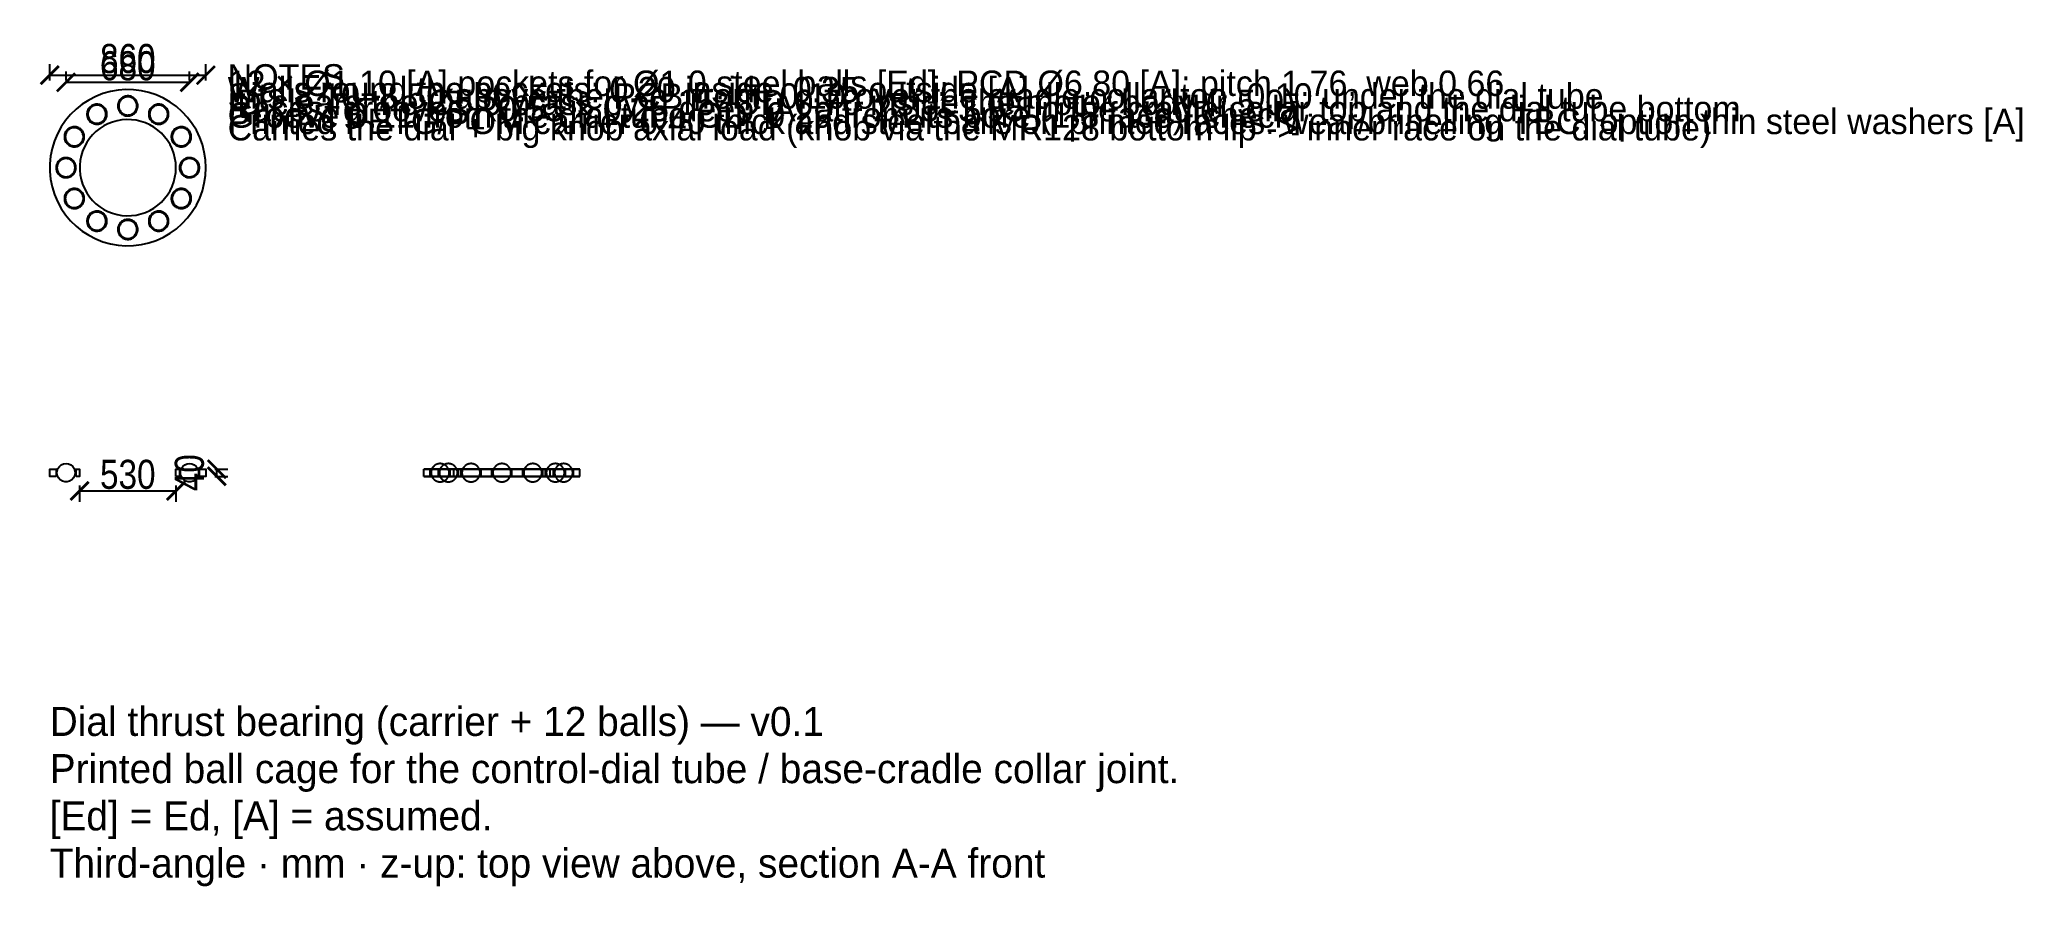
# Model space of a CAD drawing. Header units: millimetres. Extents: x -5 to 104, y -23 to 24.
import ezdxf

# ---------------------------------------------------------------- set-up
doc = ezdxf.new("R2010")
doc.units = ezdxf.units.MM
doc.linetypes.add('DASHED', pattern=[1.524, 1.27, -0.254])
for name, color, linetype in [('DIMS', 3, 'CONTINUOUS'), ('HIDDEN', 8, 'DASHED'), ('TEXT', 7, 'CONTINUOUS'), ('VISIBLE', 7, 'CONTINUOUS')]:
    doc.layers.add(name, color=color, linetype=linetype)
doc.styles.add('OpenSansCondensed-Light', font='OpenSansCondensed-Light.ttf')
doc.dimstyles.new('EZDXF', dxfattribs={"dimtxt": 0.25, "dimasz": 0.175, "dimexe": 0.375, "dimexo": 0.125, "dimgap": 0.1, "dimtad": 1, "dimlfac": 100, "dimzin": 12, "dimdsep": 46, "dimtxsty": 'OpenSansCondensed-Light', "dimblk": 'ARCHTICK', "dimcen": 2.5, "dimazin": 3, "dimtfac": 0.5, "dimtmove": 2, "dimatfit": 3})

msp = doc.modelspace()

# ---------------------------------------------------------------- texts
at = {"layer": 'TEXT'}
for s, height, p in [('Walls round the pockets: 0.20 inside, 0.35 outside [A]', 1.4, (5.5, 20.59733)), ('12 × Ø1.10 [A] pockets for Ø1.0 steel balls [Ed], PCD Ø6.80 [A]; pitch 1.76, web 0.66', 1.4, (5.5, 20.94733)), ('NOTES', 1.4, (5.5, 21.29733)), ('Sits 8.10–8.50 above the PCB front: 0.10 over the cradle collar top, 0.10 under the dial tube', 1.4, (5.5, 20.24733)), ('Races: grooves R0.55 × 0.25 deep [A] at r 2.85–3.95 in the cradle collar top and the dial tube bottom', 1.4, (5.5, 19.54733)), ('ID clears the Ø5.0 brass by 0.15; OD 0.70 inside the motor body (r 5.0)', 1.4, (5.5, 19.89733)), ('Groove 0.11 from the dial tube OD, 0.29 from its bore (1.5 face) [check]', 1.4, (5.5, 19.19733)), ('Carries the dial + big knob axial load (knob via the MR128 bottom lip -> inner race on the dial tube)', 1.4, (5.5, 18.49733)), ('Printed PETG/POM carrier 0.40 thick and steel balls on printed races: wear/brinelling TBC; option thin steel washers [A]', 1.4, (5.5, 18.84733)), ('Dial thrust bearing (carrier + 12 balls) — v0.1', 1.6, (-4.3, -14.29534)), ('Printed ball cage for the control-dial tube / base-cradle collar joint.', 1.6, (-4.3, -16.89534)), ('[Ed] = Ed, [A] = assumed.', 1.6, (-4.3, -19.49534)), ('Third-angle · mm · z-up: top view above, section A-A front', 1.6, (-4.3, -22.09534))]:
    msp.add_text(s, height=height, dxfattribs=at).set_placement(p)

# ---------------------------------------------------------------- blocks, each defined once
blk = doc.blocks.new('_ARCHTICK')
at = {"color": 0, "linetype": 'BYBLOCK', "const_width": 0.15}
blk.add_lwpolyline([(-0.5, -0.5), (0.5, 0.5)], dxfattribs=at)

# ---------------------------------------------------------------- dimensions: what is measured, and where the dimension line sits
at = {"layer": 'DIMS'}
for base, p1, p2 in [((-4.3, 22.09866), (-4.3, 21.29866), (4.3, 21.29866)), ((-3.4, 21.69866), (-3.4, 21.29866), (3.4, 21.29866)), ((-2.65, -0.8), (-2.65, 0), (2.65, 0))]:
    msp.add_linear_dim(base=base, p1=p1, p2=p2, dimstyle='EZDXF', override={"dimtxt": 1.6, "dimasz": 1, "dimexe": 0.6, "dimexo": 0.5, "dimdec": 2}, dxfattribs=at).render()
msp.add_linear_dim(base=(4.9, 0), p1=(4.3, 0), p2=(4.3, 0.4), angle=90, dimstyle='EZDXF', override={"dimtxt": 1.6, "dimasz": 1, "dimexe": 0.6, "dimexo": 0.5, "dimdec": 2}, dxfattribs=at).render()

# ---------------------------------------------------------------- linework, layer by layer
at = {"layer": 'HIDDEN'}
for points in [[(4.3, 16.99866), (4.27863, 17.42681), (4.21474, 17.85069), (4.10896, 18.26611), (3.96235, 18.66893), (3.77635, 19.05516), (3.55283, 19.42094), (3.29399, 19.76265), (3.00242, 20.07689), (2.68101, 20.36054), (2.33295, 20.61077), (1.96171, 20.82511), (1.57097, 21.00142), (1.16461, 21.13795), (0.74669, 21.23334), (0.32134, 21.28664), (-0.1072, 21.29733), (-0.53468, 21.26529), (-0.95684, 21.19085), (-1.36949, 21.07475), (-1.76853, 20.91814), (-2.15, 20.72257), (-2.5101, 20.49), (-2.84525, 20.22272), (-3.15212, 19.92341), (-3.42767, 19.59502), (-3.66915, 19.24083), (-3.87417, 18.86436), (-4.04068, 18.46935), (-4.16703, 18.05972), (-4.25197, 17.63955), (-4.29465, 17.213), (-4.29465, 16.78433), (-4.25197, 16.35778), (-4.16703, 15.93761), (-4.04068, 15.52798), (-3.87417, 15.13296), (-3.66915, 14.75649), (-3.42767, 14.4023), (-3.15212, 14.07392), (-2.84525, 13.7746), (-2.5101, 13.50733), (-2.15, 13.27475), (-1.76853, 13.07919), (-1.36949, 12.92258), (-0.95684, 12.80647), (-0.53468, 12.73203), (-0.1072, 12.7), (0.32134, 12.71069), (0.74669, 12.76399), (1.16461, 12.85938), (1.57097, 12.99591), (1.96171, 13.17221), (2.33295, 13.38655), (2.68101, 13.63679), (3.00242, 13.92044), (3.29399, 14.23468), (3.55283, 14.57639), (3.77635, 14.94217), (3.96235, 15.32839), (4.10896, 15.73122), (4.21474, 16.14664), (4.27863, 16.57052), (4.3, 16.99866)], [(0.55, 20.39866), (0.54727, 20.45343), (0.53909, 20.50764), (0.52557, 20.56078), (0.50681, 20.6123), (0.48302, 20.6617), (0.45443, 20.70849), (0.42132, 20.7522), (0.38403, 20.79239), (0.34292, 20.82867), (0.2984, 20.86068), (0.25092, 20.88809), (0.20094, 20.91064), (0.14896, 20.92811), (0.09551, 20.94031), (0.0411, 20.94713), (-0.01371, 20.94849), (-0.06839, 20.9444), (-0.12239, 20.93487), (-0.17517, 20.92002), (-0.22621, 20.89999), (-0.275, 20.87498), (-0.32106, 20.84523), (-0.36393, 20.81104), (-0.40318, 20.77276), (-0.43842, 20.73076), (-0.46931, 20.68545), (-0.49553, 20.6373), (-0.51683, 20.58677), (-0.53299, 20.53438), (-0.54386, 20.48064), (-0.54932, 20.42608), (-0.54932, 20.37125), (-0.54386, 20.31669), (-0.53299, 20.26295), (-0.51683, 20.21055), (-0.49553, 20.16003), (-0.46931, 20.11187), (-0.43842, 20.06657), (-0.40318, 20.02457), (-0.36393, 19.98628), (-0.32106, 19.9521), (-0.275, 19.92235), (-0.22621, 19.89734), (-0.17517, 19.8773), (-0.12239, 19.86245), (-0.06839, 19.85293), (-0.01371, 19.84883), (0.0411, 19.8502), (0.09551, 19.85702), (0.14896, 19.86922), (0.20094, 19.88668), (0.25092, 19.90923), (0.2984, 19.93665), (0.34292, 19.96866), (0.38403, 20.00494), (0.42132, 20.04513), (0.45443, 20.08884), (0.48302, 20.13562), (0.50681, 20.18502), (0.52557, 20.23655), (0.53909, 20.28968), (0.54727, 20.3439), (0.55, 20.39866)], [(-1.15, 19.94315), (-1.15273, 19.99791), (-1.16091, 20.05213), (-1.17443, 20.10527), (-1.19319, 20.15679), (-1.21698, 20.20619), (-1.24557, 20.25298), (-1.27868, 20.29668), (-1.31597, 20.33688), (-1.35708, 20.37316), (-1.4016, 20.40516), (-1.44908, 20.43258), (-1.49906, 20.45513), (-1.55104, 20.47259), (-1.60449, 20.48479), (-1.6589, 20.49161), (-1.71371, 20.49298), (-1.76839, 20.48888), (-1.82239, 20.47936), (-1.87517, 20.46451), (-1.92621, 20.44448), (-1.975, 20.41946), (-2.02106, 20.38972), (-2.06393, 20.35553), (-2.10318, 20.31724), (-2.13842, 20.27524), (-2.16931, 20.22994), (-2.19553, 20.18179), (-2.21683, 20.13126), (-2.23299, 20.07887), (-2.24386, 20.02512), (-2.24932, 19.97057), (-2.24932, 19.91573), (-2.24386, 19.86118), (-2.23299, 19.80743), (-2.21683, 19.75504), (-2.19553, 19.70451), (-2.16931, 19.65636), (-2.13842, 19.61106), (-2.10318, 19.56905), (-2.06393, 19.53077), (-2.02106, 19.49658), (-1.975, 19.46684), (-1.92621, 19.44182), (-1.87517, 19.42179), (-1.82239, 19.40694), (-1.76839, 19.39742), (-1.71371, 19.39332), (-1.6589, 19.39469), (-1.60449, 19.40151), (-1.55104, 19.41371), (-1.49906, 19.43117), (-1.44908, 19.45372), (-1.4016, 19.48114), (-1.35708, 19.51314), (-1.31597, 19.54942), (-1.27868, 19.58962), (-1.24557, 19.63332), (-1.21698, 19.68011), (-1.19319, 19.72951), (-1.17443, 19.78103), (-1.16091, 19.83417), (-1.15273, 19.88839), (-1.15, 19.94315)], [(2.25, 19.94315), (2.24727, 19.99791), (2.23909, 20.05213), (2.22557, 20.10527), (2.20681, 20.15679), (2.18302, 20.20619), (2.15443, 20.25298), (2.12132, 20.29668), (2.08403, 20.33688), (2.04292, 20.37316), (1.9984, 20.40516), (1.95092, 20.43258), (1.90094, 20.45513), (1.84896, 20.47259), (1.79551, 20.48479), (1.7411, 20.49161), (1.68629, 20.49298), (1.63161, 20.48888), (1.57761, 20.47936), (1.52483, 20.46451), (1.47379, 20.44448), (1.425, 20.41946), (1.37894, 20.38972), (1.33607, 20.35553), (1.29682, 20.31724), (1.26158, 20.27524), (1.23069, 20.22994), (1.20447, 20.18179), (1.18317, 20.13126), (1.16701, 20.07887), (1.15614, 20.02512), (1.15068, 19.97057), (1.15068, 19.91573), (1.15614, 19.86118), (1.16701, 19.80743), (1.18317, 19.75504), (1.20447, 19.70451), (1.23069, 19.65636), (1.26158, 19.61106), (1.29682, 19.56905), (1.33607, 19.53077), (1.37894, 19.49658), (1.425, 19.46684), (1.47379, 19.44182), (1.52483, 19.42179), (1.57761, 19.40694), (1.63161, 19.39742), (1.68629, 19.39332), (1.7411, 19.39469), (1.79551, 19.40151), (1.84896, 19.41371), (1.90094, 19.43117), (1.95092, 19.45372), (1.9984, 19.48114), (2.04292, 19.51314), (2.08403, 19.54942), (2.12132, 19.58962), (2.15443, 19.63332), (2.18302, 19.68011), (2.20681, 19.72951), (2.22557, 19.78103), (2.23909, 19.83417), (2.24727, 19.88839), (2.25, 19.94315)], [(-2.39449, 18.69866), (-2.39722, 18.75343), (-2.40539, 18.80764), (-2.41892, 18.86078), (-2.43767, 18.9123), (-2.46146, 18.9617), (-2.49006, 19.00849), (-2.52316, 19.0522), (-2.56046, 19.09239), (-2.60157, 19.12867), (-2.64609, 19.16068), (-2.69357, 19.18809), (-2.74355, 19.21064), (-2.79552, 19.22811), (-2.84898, 19.24031), (-2.90338, 19.24713), (-2.9582, 19.24849), (-3.01288, 19.2444), (-3.06687, 19.23487), (-3.11965, 19.22002), (-3.17069, 19.19999), (-3.21949, 19.17498), (-3.26555, 19.14523), (-3.30841, 19.11104), (-3.34766, 19.07276), (-3.38291, 19.03076), (-3.4138, 18.98545), (-3.44002, 18.9373), (-3.46132, 18.88677), (-3.47748, 18.83438), (-3.48834, 18.78064), (-3.4938, 18.72608), (-3.4938, 18.67125), (-3.48834, 18.61669), (-3.47748, 18.56295), (-3.46132, 18.51055), (-3.44002, 18.46003), (-3.4138, 18.41187), (-3.38291, 18.36657), (-3.34766, 18.32457), (-3.30841, 18.28628), (-3.26555, 18.2521), (-3.21949, 18.22235), (-3.17069, 18.19734), (-3.11965, 18.1773), (-3.06687, 18.16245), (-3.01288, 18.15293), (-2.9582, 18.14883), (-2.90338, 18.1502), (-2.84898, 18.15702), (-2.79552, 18.16922), (-2.74355, 18.18668), (-2.69357, 18.20923), (-2.64609, 18.23665), (-2.60157, 18.26866), (-2.56046, 18.30494), (-2.52316, 18.34513), (-2.49006, 18.38884), (-2.46146, 18.43562), (-2.43767, 18.48502), (-2.41892, 18.53655), (-2.40539, 18.58968), (-2.39722, 18.6439), (-2.39449, 18.69866)], [(2.65, 16.99866), (2.63683, 17.26252), (2.59746, 17.52375), (2.53227, 17.77976), (2.44191, 18.02802), (2.32729, 18.26604), (2.18953, 18.49146), (2.03002, 18.70205), (1.85033, 18.89571), (1.65225, 19.07052), (1.43775, 19.22473), (1.20896, 19.35682), (0.96815, 19.46548), (0.71773, 19.54962), (0.46017, 19.6084), (0.19803, 19.64125), (-0.06607, 19.64784), (-0.32951, 19.6281), (-0.58968, 19.58222), (-0.84399, 19.51067), (-1.08991, 19.41415), (-1.325, 19.29363), (-1.54692, 19.1503), (-1.75347, 18.98558), (-1.94259, 18.80112), (-2.1124, 18.59875), (-2.26122, 18.38047), (-2.38757, 18.14846), (-2.49019, 17.90502), (-2.56805, 17.65257), (-2.6204, 17.39363), (-2.64671, 17.13076), (-2.64671, 16.86657), (-2.6204, 16.6037), (-2.56805, 16.34476), (-2.49019, 16.09231), (-2.38757, 15.84887), (-2.26122, 15.61686), (-2.1124, 15.39858), (-1.94259, 15.19621), (-1.75347, 15.01174), (-1.54692, 14.84703), (-1.325, 14.7037), (-1.08991, 14.58317), (-0.84399, 14.48666), (-0.58968, 14.4151), (-0.32951, 14.36923), (-0.06607, 14.34949), (0.19803, 14.35607), (0.46017, 14.38892), (0.71773, 14.44771), (0.96815, 14.53185), (1.20896, 14.6405), (1.43775, 14.77259), (1.65225, 14.92681), (1.85033, 15.10162), (2.03002, 15.29528), (2.18953, 15.50587), (2.32729, 15.73129), (2.44191, 15.96931), (2.53227, 16.21756), (2.59746, 16.47358), (2.63683, 16.73481), (2.65, 16.99866)], [(3.49449, 18.69866), (3.49175, 18.75343), (3.48358, 18.80764), (3.47005, 18.86078), (3.4513, 18.9123), (3.42751, 18.9617), (3.39892, 19.00849), (3.36581, 19.0522), (3.32852, 19.09239), (3.28741, 19.12867), (3.24289, 19.16068), (3.1954, 19.18809), (3.14542, 19.21064), (3.09345, 19.22811), (3.03999, 19.24031), (2.98559, 19.24713), (2.93077, 19.24849), (2.8761, 19.2444), (2.8221, 19.23487), (2.76932, 19.22002), (2.71828, 19.19999), (2.66949, 19.17498), (2.62343, 19.14523), (2.58056, 19.11104), (2.54131, 19.07276), (2.50606, 19.03076), (2.47518, 18.98545), (2.44895, 18.9373), (2.42766, 18.88677), (2.41149, 18.83438), (2.40063, 18.78064), (2.39517, 18.72608), (2.39517, 18.67125), (2.40063, 18.61669), (2.41149, 18.56295), (2.42766, 18.51055), (2.44895, 18.46003), (2.47518, 18.41187), (2.50606, 18.36657), (2.54131, 18.32457), (2.58056, 18.28628), (2.62343, 18.2521), (2.66949, 18.22235), (2.71828, 18.19734), (2.76932, 18.1773), (2.8221, 18.16245), (2.8761, 18.15293), (2.93077, 18.14883), (2.98559, 18.1502), (3.03999, 18.15702), (3.09345, 18.16922), (3.14542, 18.18668), (3.1954, 18.20923), (3.24289, 18.23665), (3.28741, 18.26866), (3.32852, 18.30494), (3.36581, 18.34513), (3.39892, 18.38884), (3.42751, 18.43562), (3.4513, 18.48502), (3.47005, 18.53655), (3.48358, 18.58968), (3.49175, 18.6439), (3.49449, 18.69866)], [(-2.85, 16.99866), (-2.85273, 17.05343), (-2.86091, 17.10764), (-2.87443, 17.16078), (-2.89319, 17.2123), (-2.91698, 17.2617), (-2.94557, 17.30849), (-2.97868, 17.3522), (-3.01597, 17.39239), (-3.05708, 17.42867), (-3.1016, 17.46068), (-3.14908, 17.48809), (-3.19906, 17.51064), (-3.25104, 17.52811), (-3.30449, 17.54031), (-3.3589, 17.54713), (-3.41371, 17.54849), (-3.46839, 17.5444), (-3.52239, 17.53487), (-3.57517, 17.52002), (-3.62621, 17.49999), (-3.675, 17.47498), (-3.72106, 17.44523), (-3.76393, 17.41104), (-3.80318, 17.37276), (-3.83842, 17.33076), (-3.86931, 17.28545), (-3.89553, 17.2373), (-3.91683, 17.18677), (-3.93299, 17.13438), (-3.94386, 17.08064), (-3.94932, 17.02608), (-3.94932, 16.97125), (-3.94386, 16.91669), (-3.93299, 16.86295), (-3.91683, 16.81055), (-3.89553, 16.76003), (-3.86931, 16.71187), (-3.83842, 16.66657), (-3.80318, 16.62457), (-3.76393, 16.58628), (-3.72106, 16.5521), (-3.675, 16.52235), (-3.62621, 16.49734), (-3.57517, 16.4773), (-3.52239, 16.46245), (-3.46839, 16.45293), (-3.41371, 16.44883), (-3.3589, 16.4502), (-3.30449, 16.45702), (-3.25104, 16.46922), (-3.19906, 16.48668), (-3.14908, 16.50923), (-3.1016, 16.53665), (-3.05708, 16.56866), (-3.01597, 16.60494), (-2.97868, 16.64513), (-2.94557, 16.68884), (-2.91698, 16.73562), (-2.89319, 16.78502), (-2.87443, 16.83655), (-2.86091, 16.88968), (-2.85273, 16.9439), (-2.85, 16.99866)], [(3.95, 16.99866), (3.94727, 17.05343), (3.93909, 17.10764), (3.92557, 17.16078), (3.90681, 17.2123), (3.88302, 17.2617), (3.85443, 17.30849), (3.82132, 17.3522), (3.78403, 17.39239), (3.74292, 17.42867), (3.6984, 17.46068), (3.65092, 17.48809), (3.60094, 17.51064), (3.54896, 17.52811), (3.49551, 17.54031), (3.4411, 17.54713), (3.38629, 17.54849), (3.33161, 17.5444), (3.27761, 17.53487), (3.22483, 17.52002), (3.17379, 17.49999), (3.125, 17.47498), (3.07894, 17.44523), (3.03607, 17.41104), (2.99682, 17.37276), (2.96158, 17.33076), (2.93069, 17.28545), (2.90447, 17.2373), (2.88317, 17.18677), (2.86701, 17.13438), (2.85614, 17.08064), (2.85068, 17.02608), (2.85068, 16.97125), (2.85614, 16.91669), (2.86701, 16.86295), (2.88317, 16.81055), (2.90447, 16.76003), (2.93069, 16.71187), (2.96158, 16.66657), (2.99682, 16.62457), (3.03607, 16.58628), (3.07894, 16.5521), (3.125, 16.52235), (3.17379, 16.49734), (3.22483, 16.4773), (3.27761, 16.46245), (3.33161, 16.45293), (3.38629, 16.44883), (3.4411, 16.4502), (3.49551, 16.45702), (3.54896, 16.46922), (3.60094, 16.48668), (3.65092, 16.50923), (3.6984, 16.53665), (3.74292, 16.56866), (3.78403, 16.60494), (3.82132, 16.64513), (3.85443, 16.68884), (3.88302, 16.73562), (3.90681, 16.78502), (3.92557, 16.83655), (3.93909, 16.88968), (3.94727, 16.9439), (3.95, 16.99866)], [(-2.39449, 15.29866), (-2.39722, 15.35343), (-2.40539, 15.40764), (-2.41892, 15.46078), (-2.43767, 15.5123), (-2.46146, 15.5617), (-2.49006, 15.60849), (-2.52316, 15.6522), (-2.56046, 15.69239), (-2.60157, 15.72867), (-2.64609, 15.76068), (-2.69357, 15.78809), (-2.74355, 15.81064), (-2.79552, 15.82811), (-2.84898, 15.84031), (-2.90338, 15.84713), (-2.9582, 15.84849), (-3.01288, 15.8444), (-3.06687, 15.83487), (-3.11965, 15.82002), (-3.17069, 15.79999), (-3.21949, 15.77498), (-3.26555, 15.74523), (-3.30841, 15.71104), (-3.34766, 15.67276), (-3.38291, 15.63076), (-3.4138, 15.58545), (-3.44002, 15.5373), (-3.46132, 15.48677), (-3.47748, 15.43438), (-3.48834, 15.38064), (-3.4938, 15.32608), (-3.4938, 15.27125), (-3.48834, 15.21669), (-3.47748, 15.16295), (-3.46132, 15.11055), (-3.44002, 15.06003), (-3.4138, 15.01187), (-3.38291, 14.96657), (-3.34766, 14.92457), (-3.30841, 14.88628), (-3.26555, 14.8521), (-3.21949, 14.82235), (-3.17069, 14.79734), (-3.11965, 14.7773), (-3.06687, 14.76245), (-3.01288, 14.75293), (-2.9582, 14.74883), (-2.90338, 14.7502), (-2.84898, 14.75702), (-2.79552, 14.76922), (-2.74355, 14.78668), (-2.69357, 14.80923), (-2.64609, 14.83665), (-2.60157, 14.86866), (-2.56046, 14.90494), (-2.52316, 14.94513), (-2.49006, 14.98884), (-2.46146, 15.03562), (-2.43767, 15.08502), (-2.41892, 15.13655), (-2.40539, 15.18968), (-2.39722, 15.2439), (-2.39449, 15.29866)], [(3.49449, 15.29866), (3.49175, 15.35343), (3.48358, 15.40764), (3.47005, 15.46078), (3.4513, 15.5123), (3.42751, 15.5617), (3.39892, 15.60849), (3.36581, 15.6522), (3.32852, 15.69239), (3.28741, 15.72867), (3.24289, 15.76068), (3.1954, 15.78809), (3.14542, 15.81064), (3.09345, 15.82811), (3.03999, 15.84031), (2.98559, 15.84713), (2.93077, 15.84849), (2.8761, 15.8444), (2.8221, 15.83487), (2.76932, 15.82002), (2.71828, 15.79999), (2.66949, 15.77498), (2.62343, 15.74523), (2.58056, 15.71104), (2.54131, 15.67276), (2.50606, 15.63076), (2.47518, 15.58545), (2.44895, 15.5373), (2.42766, 15.48677), (2.41149, 15.43438), (2.40063, 15.38064), (2.39517, 15.32608), (2.39517, 15.27125), (2.40063, 15.21669), (2.41149, 15.16295), (2.42766, 15.11055), (2.44895, 15.06003), (2.47518, 15.01187), (2.50606, 14.96657), (2.54131, 14.92457), (2.58056, 14.88628), (2.62343, 14.8521), (2.66949, 14.82235), (2.71828, 14.79734), (2.76932, 14.7773), (2.8221, 14.76245), (2.8761, 14.75293), (2.93077, 14.74883), (2.98559, 14.7502), (3.03999, 14.75702), (3.09345, 14.76922), (3.14542, 14.78668), (3.1954, 14.80923), (3.24289, 14.83665), (3.28741, 14.86866), (3.32852, 14.90494), (3.36581, 14.94513), (3.39892, 14.98884), (3.42751, 15.03562), (3.4513, 15.08502), (3.47005, 15.13655), (3.48358, 15.18968), (3.49175, 15.2439), (3.49449, 15.29866)], [(-1.15, 14.05418), (-1.15273, 14.10894), (-1.16091, 14.16316), (-1.17443, 14.21629), (-1.19319, 14.26782), (-1.21698, 14.31722), (-1.24557, 14.364), (-1.27868, 14.40771), (-1.31597, 14.4479), (-1.35708, 14.48418), (-1.4016, 14.51619), (-1.44908, 14.54361), (-1.49906, 14.56616), (-1.55104, 14.58362), (-1.60449, 14.59582), (-1.6589, 14.60264), (-1.71371, 14.60401), (-1.76839, 14.59991), (-1.82239, 14.59039), (-1.87517, 14.57554), (-1.92621, 14.55551), (-1.975, 14.53049), (-2.02106, 14.50074), (-2.06393, 14.46656), (-2.10318, 14.42827), (-2.13842, 14.38627), (-2.16931, 14.34097), (-2.19553, 14.29281), (-2.21683, 14.24229), (-2.23299, 14.18989), (-2.24386, 14.13615), (-2.24932, 14.08159), (-2.24932, 14.02676), (-2.24386, 13.9722), (-2.23299, 13.91846), (-2.21683, 13.86607), (-2.19553, 13.81554), (-2.16931, 13.76739), (-2.13842, 13.72208), (-2.10318, 13.68008), (-2.06393, 13.6418), (-2.02106, 13.60761), (-1.975, 13.57786), (-1.92621, 13.55285), (-1.87517, 13.53282), (-1.82239, 13.51797), (-1.76839, 13.50845), (-1.71371, 13.50435), (-1.6589, 13.50572), (-1.60449, 13.51253), (-1.55104, 13.52473), (-1.49906, 13.5422), (-1.44908, 13.56475), (-1.4016, 13.59216), (-1.35708, 13.62417), (-1.31597, 13.66045), (-1.27868, 13.70064), (-1.24557, 13.74435), (-1.21698, 13.79114), (-1.19319, 13.84054), (-1.17443, 13.89206), (-1.16091, 13.9452), (-1.15273, 13.99941), (-1.15, 14.05418)], [(2.25, 14.05418), (2.24727, 14.10894), (2.23909, 14.16316), (2.22557, 14.21629), (2.20681, 14.26782), (2.18302, 14.31722), (2.15443, 14.364), (2.12132, 14.40771), (2.08403, 14.4479), (2.04292, 14.48418), (1.9984, 14.51619), (1.95092, 14.54361), (1.90094, 14.56616), (1.84896, 14.58362), (1.79551, 14.59582), (1.7411, 14.60264), (1.68629, 14.60401), (1.63161, 14.59991), (1.57761, 14.59039), (1.52483, 14.57554), (1.47379, 14.55551), (1.425, 14.53049), (1.37894, 14.50074), (1.33607, 14.46656), (1.29682, 14.42827), (1.26158, 14.38627), (1.23069, 14.34097), (1.20447, 14.29281), (1.18317, 14.24229), (1.16701, 14.18989), (1.15614, 14.13615), (1.15068, 14.08159), (1.15068, 14.02676), (1.15614, 13.9722), (1.16701, 13.91846), (1.18317, 13.86607), (1.20447, 13.81554), (1.23069, 13.76739), (1.26158, 13.72208), (1.29682, 13.68008), (1.33607, 13.6418), (1.37894, 13.60761), (1.425, 13.57786), (1.47379, 13.55285), (1.52483, 13.53282), (1.57761, 13.51797), (1.63161, 13.50845), (1.68629, 13.50435), (1.7411, 13.50572), (1.79551, 13.51253), (1.84896, 13.52473), (1.90094, 13.5422), (1.95092, 13.56475), (1.9984, 13.59216), (2.04292, 13.62417), (2.08403, 13.66045), (2.12132, 13.70064), (2.15443, 13.74435), (2.18302, 13.79114), (2.20681, 13.84054), (2.22557, 13.89206), (2.23909, 13.9452), (2.24727, 13.99941), (2.25, 14.05418)], [(0.55, 13.59866), (0.54727, 13.65343), (0.53909, 13.70764), (0.52557, 13.76078), (0.50681, 13.8123), (0.48302, 13.8617), (0.45443, 13.90849), (0.42132, 13.9522), (0.38403, 13.99239), (0.34292, 14.02867), (0.2984, 14.06068), (0.25092, 14.08809), (0.20094, 14.11064), (0.14896, 14.12811), (0.09551, 14.14031), (0.0411, 14.14713), (-0.01371, 14.14849), (-0.06839, 14.1444), (-0.12239, 14.13487), (-0.17517, 14.12002), (-0.22621, 14.09999), (-0.275, 14.07498), (-0.32106, 14.04523), (-0.36393, 14.01104), (-0.40318, 13.97276), (-0.43842, 13.93076), (-0.46931, 13.88545), (-0.49553, 13.8373), (-0.51683, 13.78677), (-0.53299, 13.73438), (-0.54386, 13.68064), (-0.54932, 13.62608), (-0.54932, 13.57125), (-0.54386, 13.51669), (-0.53299, 13.46295), (-0.51683, 13.41055), (-0.49553, 13.36003), (-0.46931, 13.31187), (-0.43842, 13.26657), (-0.40318, 13.22457), (-0.36393, 13.18628), (-0.32106, 13.1521), (-0.275, 13.12235), (-0.22621, 13.09734), (-0.17517, 13.0773), (-0.12239, 13.06245), (-0.06839, 13.05293), (-0.01371, 13.04883), (0.0411, 13.0502), (0.09551, 13.05702), (0.14896, 13.06922), (0.20094, 13.08668), (0.25092, 13.10923), (0.2984, 13.13665), (0.34292, 13.16866), (0.38403, 13.20494), (0.42132, 13.24513), (0.45443, 13.28884), (0.48302, 13.33562), (0.50681, 13.38502), (0.52557, 13.43655), (0.53909, 13.48968), (0.54727, 13.5439), (0.55, 13.59866)], [(24.9, 0.4), (24.76349, 0.4), (24.62698, 0.4), (24.49048, 0.4), (24.35397, 0.4), (24.21746, 0.4), (24.08095, 0.4), (23.94444, 0.4), (23.80794, 0.4), (23.67143, 0.4), (23.53492, 0.4), (23.39841, 0.4), (23.2619, 0.4), (23.1254, 0.4), (22.98889, 0.4), (22.85238, 0.4), (22.71587, 0.4), (22.57937, 0.4), (22.44286, 0.4), (22.30635, 0.4), (22.16984, 0.4), (22.03333, 0.4), (21.89683, 0.4), (21.76032, 0.4), (21.62381, 0.4), (21.4873, 0.4), (21.35079, 0.4), (21.21429, 0.4), (21.07778, 0.4), (20.94127, 0.4), (20.80476, 0.4), (20.66825, 0.4), (20.53175, 0.4), (20.39524, 0.4), (20.25873, 0.4), (20.12222, 0.4), (19.98571, 0.4), (19.84921, 0.4), (19.7127, 0.4), (19.57619, 0.4), (19.43968, 0.4), (19.30317, 0.4), (19.16667, 0.4), (19.03016, 0.4), (18.89365, 0.4), (18.75714, 0.4), (18.62063, 0.4), (18.48413, 0.4), (18.34762, 0.4), (18.21111, 0.4), (18.0746, 0.4), (17.9381, 0.4), (17.80159, 0.4), (17.66508, 0.4), (17.52857, 0.4), (17.39206, 0.4), (17.25556, 0.4), (17.11905, 0.4), (16.98254, 0.4), (16.84603, 0.4), (16.70952, 0.4), (16.57302, 0.4), (16.43651, 0.4), (16.3, 0.4)], [(24.9, 0), (24.76349, 0), (24.62698, 0), (24.49048, 0), (24.35397, 0), (24.21746, 0), (24.08095, 0), (23.94444, 0), (23.80794, 0), (23.67143, 0), (23.53492, 0), (23.39841, 0), (23.2619, 0), (23.1254, 0), (22.98889, 0), (22.85238, 0), (22.71587, 0), (22.57937, 0), (22.44286, 0), (22.30635, 0), (22.16984, 0), (22.03333, 0), (21.89683, 0), (21.76032, 0), (21.62381, 0), (21.4873, 0), (21.35079, 0), (21.21429, 0), (21.07778, 0), (20.94127, 0), (20.80476, 0), (20.66825, 0), (20.53175, 0), (20.39524, 0), (20.25873, 0), (20.12222, 0), (19.98571, 0), (19.84921, 0), (19.7127, 0), (19.57619, 0), (19.43968, 0), (19.30317, 0), (19.16667, 0), (19.03016, 0), (18.89365, 0), (18.75714, 0), (18.62063, 0), (18.48413, 0), (18.34762, 0), (18.21111, 0), (18.0746, 0), (17.9381, 0), (17.80159, 0), (17.66508, 0), (17.52857, 0), (17.39206, 0), (17.25556, 0), (17.11905, 0), (16.98254, 0), (16.84603, 0), (16.70952, 0), (16.57302, 0), (16.43651, 0), (16.3, 0)], [(17.75, 0.4), (17.73254, 0.4), (17.71508, 0.4), (17.69762, 0.4), (17.68016, 0.4), (17.6627, 0.4), (17.64524, 0.4), (17.62778, 0.4), (17.61032, 0.4), (17.59286, 0.4), (17.5754, 0.4), (17.55794, 0.4), (17.54048, 0.4), (17.52302, 0.4), (17.50556, 0.4), (17.4881, 0.4), (17.47063, 0.4), (17.45317, 0.4), (17.43571, 0.4), (17.41825, 0.4), (17.40079, 0.4), (17.38333, 0.4), (17.36587, 0.4), (17.34841, 0.4), (17.33095, 0.4), (17.31349, 0.4), (17.29603, 0.4), (17.27857, 0.4), (17.26111, 0.4), (17.24365, 0.4), (17.22619, 0.4), (17.20873, 0.4), (17.19127, 0.4), (17.17381, 0.4), (17.15635, 0.4), (17.13889, 0.4), (17.12143, 0.4), (17.10397, 0.4), (17.08651, 0.4), (17.06905, 0.4), (17.05159, 0.4), (17.03413, 0.4), (17.01667, 0.4), (16.99921, 0.4), (16.98175, 0.4), (16.96429, 0.4), (16.94683, 0.4), (16.92937, 0.4), (16.9119, 0.4), (16.89444, 0.4), (16.87698, 0.4), (16.85952, 0.4), (16.84206, 0.4), (16.8246, 0.4), (16.80714, 0.4), (16.78968, 0.4), (16.77222, 0.4), (16.75476, 0.4), (16.7373, 0.4), (16.71984, 0.4), (16.70238, 0.4), (16.68492, 0.4), (16.66746, 0.4), (16.65, 0.4)], [(16.65, 0.4), (16.65873, 0.4), (16.66746, 0.4), (16.67619, 0.4), (16.68492, 0.4), (16.69365, 0.4), (16.70238, 0.4), (16.71111, 0.4), (16.71984, 0.4), (16.72857, 0.4), (16.7373, 0.4), (16.74603, 0.4), (16.75476, 0.4), (16.76349, 0.4), (16.77222, 0.4), (16.78095, 0.4), (16.78968, 0.4), (16.79841, 0.4), (16.80714, 0.4), (16.81587, 0.4), (16.8246, 0.4), (16.83333, 0.4), (16.84206, 0.4), (16.85079, 0.4), (16.85952, 0.4), (16.86825, 0.4), (16.87698, 0.4), (16.88571, 0.4), (16.89444, 0.4), (16.90317, 0.4), (16.9119, 0.4), (16.92063, 0.4), (16.92937, 0.4), (16.9381, 0.4), (16.94683, 0.4), (16.95556, 0.4), (16.96429, 0.4), (16.97302, 0.4), (16.98175, 0.4), (16.99048, 0.4), (16.99921, 0.4), (17.00794, 0.4), (17.01667, 0.4), (17.0254, 0.4), (17.03413, 0.4), (17.04286, 0.4), (17.05159, 0.4), (17.06032, 0.4), (17.06905, 0.4), (17.07778, 0.4), (17.08651, 0.4), (17.09524, 0.4), (17.10397, 0.4), (17.1127, 0.4), (17.12143, 0.4), (17.13016, 0.4), (17.13889, 0.4), (17.14762, 0.4), (17.15635, 0.4), (17.16508, 0.4), (17.17381, 0.4), (17.18254, 0.4), (17.19127, 0.4), (17.2, 0.4)], [(16.65, 0), (16.65, 0.4)], [(17.75, 0), (17.73254, 0), (17.71508, 0), (17.69762, 0), (17.68016, 0), (17.6627, 0), (17.64524, 0), (17.62778, 0), (17.61032, 0), (17.59286, 0), (17.5754, 0), (17.55794, 0), (17.54048, 0), (17.52302, 0), (17.50556, 0), (17.4881, 0), (17.47063, 0), (17.45317, 0), (17.43571, 0), (17.41825, 0), (17.40079, 0), (17.38333, 0), (17.36587, 0), (17.34841, 0), (17.33095, 0), (17.31349, 0), (17.29603, 0), (17.27857, 0), (17.26111, 0), (17.24365, 0), (17.22619, 0), (17.20873, 0), (17.19127, 0), (17.17381, 0), (17.15635, 0), (17.13889, 0), (17.12143, 0), (17.10397, 0), (17.08651, 0), (17.06905, 0), (17.05159, 0), (17.03413, 0), (17.01667, 0), (16.99921, 0), (16.98175, 0), (16.96429, 0), (16.94683, 0), (16.92937, 0), (16.9119, 0), (16.89444, 0), (16.87698, 0), (16.85952, 0), (16.84206, 0), (16.8246, 0), (16.80714, 0), (16.78968, 0), (16.77222, 0), (16.75476, 0), (16.7373, 0), (16.71984, 0), (16.70238, 0), (16.68492, 0), (16.66746, 0), (16.65, 0)], [(16.65, 0), (16.65873, 0), (16.66746, 0), (16.67619, 0), (16.68492, 0), (16.69365, 0), (16.70238, 0), (16.71111, 0), (16.71984, 0), (16.72857, 0), (16.7373, 0), (16.74603, 0), (16.75476, 0), (16.76349, 0), (16.77222, 0), (16.78095, 0), (16.78968, 0), (16.79841, 0), (16.80714, 0), (16.81587, 0), (16.8246, 0), (16.83333, 0), (16.84206, 0), (16.85079, 0), (16.85952, 0), (16.86825, 0), (16.87698, 0), (16.88571, 0), (16.89444, 0), (16.90317, 0), (16.9119, 0), (16.92063, 0), (16.92937, 0), (16.9381, 0), (16.94683, 0), (16.95556, 0), (16.96429, 0), (16.97302, 0), (16.98175, 0), (16.99048, 0), (16.99921, 0), (17.00794, 0), (17.01667, 0), (17.0254, 0), (17.03413, 0), (17.04286, 0), (17.05159, 0), (17.06032, 0), (17.06905, 0), (17.07778, 0), (17.08651, 0), (17.09524, 0), (17.10397, 0), (17.1127, 0), (17.12143, 0), (17.13016, 0), (17.13889, 0), (17.14762, 0), (17.15635, 0), (17.16508, 0), (17.17381, 0), (17.18254, 0), (17.19127, 0), (17.2, 0)], [(16.74174, 0.4), (16.73917, 0.394), (16.73667, 0.38796), (16.73426, 0.38189), (16.73192, 0.37579), (16.72966, 0.36966), (16.72749, 0.3635), (16.72539, 0.35732), (16.72338, 0.3511), (16.72145, 0.34486), (16.71959, 0.3386), (16.71782, 0.33231), (16.71614, 0.326), (16.71453, 0.31967), (16.71301, 0.31332), (16.71157, 0.30695), (16.71022, 0.30056), (16.70894, 0.29415), (16.70776, 0.28773), (16.70665, 0.28129), (16.70563, 0.27484), (16.7047, 0.26837), (16.70385, 0.26189), (16.70308, 0.25541), (16.7024, 0.24891), (16.7018, 0.24241), (16.70129, 0.2359), (16.70086, 0.22938), (16.70052, 0.22285), (16.70027, 0.21633), (16.7001, 0.2098), (16.70001, 0.20327), (16.70001, 0.19673), (16.7001, 0.1902), (16.70027, 0.18367), (16.70052, 0.17715), (16.70086, 0.17062), (16.70129, 0.1641), (16.7018, 0.15759), (16.7024, 0.15109), (16.70308, 0.14459), (16.70385, 0.13811), (16.7047, 0.13163), (16.70563, 0.12516), (16.70665, 0.11871), (16.70776, 0.11227), (16.70894, 0.10585), (16.71022, 0.09944), (16.71157, 0.09305), (16.71301, 0.08668), (16.71453, 0.08033), (16.71614, 0.074), (16.71782, 0.06769), (16.71959, 0.0614), (16.72145, 0.05514), (16.72338, 0.0489), (16.72539, 0.04268), (16.72749, 0.0365), (16.72966, 0.03034), (16.73192, 0.02421), (16.73426, 0.01811), (16.73667, 0.01204), (16.73917, 0.006), (16.74174, 0)], [(18.20551, 0.4), (18.18805, 0.4), (18.17059, 0.4), (18.15313, 0.4), (18.13567, 0.4), (18.11821, 0.4), (18.10075, 0.4), (18.08329, 0.4), (18.06583, 0.4), (18.04837, 0.4), (18.03091, 0.4), (18.01345, 0.4), (17.99599, 0.4), (17.97853, 0.4), (17.96107, 0.4), (17.94361, 0.4), (17.92615, 0.4), (17.90869, 0.4), (17.89123, 0.4), (17.87377, 0.4), (17.85631, 0.4), (17.83885, 0.4), (17.82139, 0.4), (17.80393, 0.4), (17.78647, 0.4), (17.76901, 0.4), (17.75155, 0.4), (17.73409, 0.4), (17.71662, 0.4), (17.69916, 0.4), (17.6817, 0.4), (17.66424, 0.4), (17.64678, 0.4), (17.62932, 0.4), (17.61186, 0.4), (17.5944, 0.4), (17.57694, 0.4), (17.55948, 0.4), (17.54202, 0.4), (17.52456, 0.4), (17.5071, 0.4), (17.48964, 0.4), (17.47218, 0.4), (17.45472, 0.4), (17.43726, 0.4), (17.4198, 0.4), (17.40234, 0.4), (17.38488, 0.4), (17.36742, 0.4), (17.34996, 0.4), (17.3325, 0.4), (17.31504, 0.4), (17.29758, 0.4), (17.28012, 0.4), (17.26266, 0.4), (17.2452, 0.4), (17.22774, 0.4), (17.21028, 0.4), (17.19282, 0.4), (17.17535, 0.4), (17.15789, 0.4), (17.14043, 0.4), (17.12297, 0.4), (17.10551, 0.4)], [(17.10551, 0.4), (17.11424, 0.4), (17.12297, 0.4), (17.1317, 0.4), (17.14043, 0.4), (17.14916, 0.4), (17.15789, 0.4), (17.16662, 0.4), (17.17535, 0.4), (17.18409, 0.4), (17.19282, 0.4), (17.20155, 0.4), (17.21028, 0.4), (17.21901, 0.4), (17.22774, 0.4), (17.23647, 0.4), (17.2452, 0.4), (17.25393, 0.4), (17.26266, 0.4), (17.27139, 0.4), (17.28012, 0.4), (17.28885, 0.4), (17.29758, 0.4), (17.30631, 0.4), (17.31504, 0.4), (17.32377, 0.4), (17.3325, 0.4), (17.34123, 0.4), (17.34996, 0.4), (17.35869, 0.4), (17.36742, 0.4), (17.37615, 0.4), (17.38488, 0.4), (17.39361, 0.4), (17.40234, 0.4), (17.41107, 0.4), (17.4198, 0.4), (17.42853, 0.4), (17.43726, 0.4), (17.44599, 0.4), (17.45472, 0.4), (17.46345, 0.4), (17.47218, 0.4), (17.48091, 0.4), (17.48964, 0.4), (17.49837, 0.4), (17.5071, 0.4), (17.51583, 0.4), (17.52456, 0.4), (17.53329, 0.4), (17.54202, 0.4), (17.55075, 0.4), (17.55948, 0.4), (17.56821, 0.4), (17.57694, 0.4), (17.58567, 0.4), (17.5944, 0.4), (17.60313, 0.4), (17.61186, 0.4), (17.62059, 0.4), (17.62932, 0.4), (17.63805, 0.4), (17.64678, 0.4), (17.65551, 0.4)], [(18.20551, 0.4), (18.18805, 0.4), (18.17059, 0.4), (18.15313, 0.4), (18.13567, 0.4), (18.11821, 0.4), (18.10075, 0.4), (18.08329, 0.4), (18.06583, 0.4), (18.04837, 0.4), (18.03091, 0.4), (18.01345, 0.4), (17.99599, 0.4), (17.97853, 0.4), (17.96107, 0.4), (17.94361, 0.4), (17.92615, 0.4), (17.90869, 0.4), (17.89123, 0.4), (17.87377, 0.4), (17.85631, 0.4), (17.83885, 0.4), (17.82139, 0.4), (17.80393, 0.4), (17.78647, 0.4), (17.76901, 0.4), (17.75155, 0.4), (17.73409, 0.4), (17.71662, 0.4), (17.69916, 0.4), (17.6817, 0.4), (17.66424, 0.4), (17.64678, 0.4), (17.62932, 0.4), (17.61186, 0.4), (17.5944, 0.4), (17.57694, 0.4), (17.55948, 0.4), (17.54202, 0.4), (17.52456, 0.4), (17.5071, 0.4), (17.48964, 0.4), (17.47218, 0.4), (17.45472, 0.4), (17.43726, 0.4), (17.4198, 0.4), (17.40234, 0.4), (17.38488, 0.4), (17.36742, 0.4), (17.34996, 0.4), (17.3325, 0.4), (17.31504, 0.4), (17.29758, 0.4), (17.28012, 0.4), (17.26266, 0.4), (17.2452, 0.4), (17.22774, 0.4), (17.21028, 0.4), (17.19282, 0.4), (17.17535, 0.4), (17.15789, 0.4), (17.14043, 0.4), (17.12297, 0.4), (17.10551, 0.4)], [(17.10551, 0.4), (17.11424, 0.4), (17.12297, 0.4), (17.1317, 0.4), (17.14043, 0.4), (17.14916, 0.4), (17.15789, 0.4), (17.16662, 0.4), (17.17535, 0.4), (17.18409, 0.4), (17.19282, 0.4), (17.20155, 0.4), (17.21028, 0.4), (17.21901, 0.4), (17.22774, 0.4), (17.23647, 0.4), (17.2452, 0.4), (17.25393, 0.4), (17.26266, 0.4), (17.27139, 0.4), (17.28012, 0.4), (17.28885, 0.4), (17.29758, 0.4), (17.30631, 0.4), (17.31504, 0.4), (17.32377, 0.4), (17.3325, 0.4), (17.34123, 0.4), (17.34996, 0.4), (17.35869, 0.4), (17.36742, 0.4), (17.37615, 0.4), (17.38488, 0.4), (17.39361, 0.4), (17.40234, 0.4), (17.41107, 0.4), (17.4198, 0.4), (17.42853, 0.4), (17.43726, 0.4), (17.44599, 0.4), (17.45472, 0.4), (17.46345, 0.4), (17.47218, 0.4), (17.48091, 0.4), (17.48964, 0.4), (17.49837, 0.4), (17.5071, 0.4), (17.51583, 0.4), (17.52456, 0.4), (17.53329, 0.4), (17.54202, 0.4), (17.55075, 0.4), (17.55948, 0.4), (17.56821, 0.4), (17.57694, 0.4), (17.58567, 0.4), (17.5944, 0.4), (17.60313, 0.4), (17.61186, 0.4), (17.62059, 0.4), (17.62932, 0.4), (17.63805, 0.4), (17.64678, 0.4), (17.65551, 0.4)], [(17.10551, 0), (17.10551, 0.4)], [(17.10551, 0), (17.10551, 0.4)], [(18.20551, 0), (18.18805, 0), (18.17059, 0), (18.15313, 0), (18.13567, 0), (18.11821, 0), (18.10075, 0), (18.08329, 0), (18.06583, 0), (18.04837, 0), (18.03091, 0), (18.01345, 0), (17.99599, 0), (17.97853, 0), (17.96107, 0), (17.94361, 0), (17.92615, 0), (17.90869, 0), (17.89123, 0), (17.87377, 0), (17.85631, 0), (17.83885, 0), (17.82139, 0), (17.80393, 0), (17.78647, 0), (17.76901, 0), (17.75155, 0), (17.73409, 0), (17.71662, 0), (17.69916, 0), (17.6817, 0), (17.66424, 0), (17.64678, 0), (17.62932, 0), (17.61186, 0), (17.5944, 0), (17.57694, 0), (17.55948, 0), (17.54202, 0), (17.52456, 0), (17.5071, 0), (17.48964, 0), (17.47218, 0), (17.45472, 0), (17.43726, 0), (17.4198, 0), (17.40234, 0), (17.38488, 0), (17.36742, 0), (17.34996, 0), (17.3325, 0), (17.31504, 0), (17.29758, 0), (17.28012, 0), (17.26266, 0), (17.2452, 0), (17.22774, 0), (17.21028, 0), (17.19282, 0), (17.17535, 0), (17.15789, 0), (17.14043, 0), (17.12297, 0), (17.10551, 0)], [(17.10551, 0), (17.11424, 0), (17.12297, 0), (17.1317, 0), (17.14043, 0), (17.14916, 0), (17.15789, 0), (17.16662, 0), (17.17535, 0), (17.18409, 0), (17.19282, 0), (17.20155, 0), (17.21028, 0), (17.21901, 0), (17.22774, 0), (17.23647, 0), (17.2452, 0), (17.25393, 0), (17.26266, 0), (17.27139, 0), (17.28012, 0), (17.28885, 0), (17.29758, 0), (17.30631, 0), (17.31504, 0), (17.32377, 0), (17.3325, 0), (17.34123, 0), (17.34996, 0), (17.35869, 0), (17.36742, 0), (17.37615, 0), (17.38488, 0), (17.39361, 0), (17.40234, 0), (17.41107, 0), (17.4198, 0), (17.42853, 0), (17.43726, 0), (17.44599, 0), (17.45472, 0), (17.46345, 0), (17.47218, 0), (17.48091, 0), (17.48964, 0), (17.49837, 0), (17.5071, 0), (17.51583, 0), (17.52456, 0), (17.53329, 0), (17.54202, 0), (17.55075, 0), (17.55948, 0), (17.56821, 0), (17.57694, 0), (17.58567, 0), (17.5944, 0), (17.60313, 0), (17.61186, 0), (17.62059, 0), (17.62932, 0), (17.63805, 0), (17.64678, 0), (17.65551, 0)], [(18.20551, 0), (18.18805, 0), (18.17059, 0), (18.15313, 0), (18.13567, 0), (18.11821, 0), (18.10075, 0), (18.08329, 0), (18.06583, 0), (18.04837, 0), (18.03091, 0), (18.01345, 0), (17.99599, 0), (17.97853, 0), (17.96107, 0), (17.94361, 0), (17.92615, 0), (17.90869, 0), (17.89123, 0), (17.87377, 0), (17.85631, 0), (17.83885, 0), (17.82139, 0), (17.80393, 0), (17.78647, 0), (17.76901, 0), (17.75155, 0), (17.73409, 0), (17.71662, 0), (17.69916, 0), (17.6817, 0), (17.66424, 0), (17.64678, 0), (17.62932, 0), (17.61186, 0), (17.5944, 0), (17.57694, 0), (17.55948, 0), (17.54202, 0), (17.52456, 0), (17.5071, 0), (17.48964, 0), (17.47218, 0), (17.45472, 0), (17.43726, 0), (17.4198, 0), (17.40234, 0), (17.38488, 0), (17.36742, 0), (17.34996, 0), (17.3325, 0), (17.31504, 0), (17.29758, 0), (17.28012, 0), (17.26266, 0), (17.2452, 0), (17.22774, 0), (17.21028, 0), (17.19282, 0), (17.17535, 0), (17.15789, 0), (17.14043, 0), (17.12297, 0), (17.10551, 0)], [(17.10551, 0), (17.11424, 0), (17.12297, 0), (17.1317, 0), (17.14043, 0), (17.14916, 0), (17.15789, 0), (17.16662, 0), (17.17535, 0), (17.18409, 0), (17.19282, 0), (17.20155, 0), (17.21028, 0), (17.21901, 0), (17.22774, 0), (17.23647, 0), (17.2452, 0), (17.25393, 0), (17.26266, 0), (17.27139, 0), (17.28012, 0), (17.28885, 0), (17.29758, 0), (17.30631, 0), (17.31504, 0), (17.32377, 0), (17.3325, 0), (17.34123, 0), (17.34996, 0), (17.35869, 0), (17.36742, 0), (17.37615, 0), (17.38488, 0), (17.39361, 0), (17.40234, 0), (17.41107, 0), (17.4198, 0), (17.42853, 0), (17.43726, 0), (17.44599, 0), (17.45472, 0), (17.46345, 0), (17.47218, 0), (17.48091, 0), (17.48964, 0), (17.49837, 0), (17.5071, 0), (17.51583, 0), (17.52456, 0), (17.53329, 0), (17.54202, 0), (17.55075, 0), (17.55948, 0), (17.56821, 0), (17.57694, 0), (17.58567, 0), (17.5944, 0), (17.60313, 0), (17.61186, 0), (17.62059, 0), (17.62932, 0), (17.63805, 0), (17.64678, 0), (17.65551, 0)], [(17.19726, 0.4), (17.19468, 0.394), (17.19219, 0.38796), (17.18977, 0.38189), (17.18744, 0.37579), (17.18518, 0.36966), (17.183, 0.3635), (17.18091, 0.35732), (17.17889, 0.3511), (17.17696, 0.34486), (17.17511, 0.3386), (17.17334, 0.33231), (17.17165, 0.326), (17.17005, 0.31967), (17.16852, 0.31332), (17.16708, 0.30695), (17.16573, 0.30056), (17.16446, 0.29415), (17.16327, 0.28773), (17.16217, 0.28129), (17.16115, 0.27484), (17.16021, 0.26837), (17.15936, 0.26189), (17.15859, 0.25541), (17.15791, 0.24891), (17.15732, 0.24241), (17.1568, 0.2359), (17.15638, 0.22938), (17.15604, 0.22285), (17.15578, 0.21633), (17.15561, 0.2098), (17.15552, 0.20327), (17.15552, 0.19673), (17.15561, 0.1902), (17.15578, 0.18367), (17.15604, 0.17715), (17.15638, 0.17062), (17.1568, 0.1641), (17.15732, 0.15759), (17.15791, 0.15109), (17.15859, 0.14459), (17.15936, 0.13811), (17.16021, 0.13163), (17.16115, 0.12516), (17.16217, 0.11871), (17.16327, 0.11227), (17.16446, 0.10585), (17.16573, 0.09944), (17.16708, 0.09305), (17.16852, 0.08668), (17.17005, 0.08033), (17.17165, 0.074), (17.17334, 0.06769), (17.17511, 0.0614), (17.17696, 0.05514), (17.17889, 0.0489), (17.18091, 0.04268), (17.183, 0.0365), (17.18518, 0.03034), (17.18744, 0.02421), (17.18977, 0.01811), (17.19219, 0.01204), (17.19468, 0.006), (17.19726, 0)], [(17.65551, 0.7), (17.63059, 0.69938), (17.60573, 0.69752), (17.58099, 0.69442), (17.55644, 0.69009), (17.53213, 0.68454), (17.50814, 0.67779), (17.4845, 0.66985), (17.4613, 0.66074), (17.43857, 0.65048), (17.41639, 0.63911), (17.3948, 0.62665), (17.37385, 0.61312), (17.35361, 0.59857), (17.33412, 0.58302), (17.31543, 0.56653), (17.29758, 0.54912), (17.28062, 0.53084), (17.2646, 0.51174), (17.24954, 0.49187), (17.2355, 0.47127), (17.2225, 0.45), (17.21058, 0.42811), (17.19976, 0.40564), (17.19008, 0.38267), (17.18155, 0.35924), (17.1742, 0.33542), (17.16805, 0.31126), (17.16311, 0.28682), (17.15939, 0.26217), (17.15691, 0.23737), (17.15567, 0.21247), (17.15567, 0.18753), (17.15691, 0.16263), (17.15939, 0.13783), (17.16311, 0.11318), (17.16805, 0.08874), (17.1742, 0.06458), (17.18155, 0.04076), (17.19008, 0.01733), (17.19976, -0.00564), (17.21058, -0.02811), (17.2225, -0.05), (17.2355, -0.07127), (17.24954, -0.09187), (17.2646, -0.11174), (17.28062, -0.13084), (17.29758, -0.14912), (17.31543, -0.16653), (17.33412, -0.18302), (17.35361, -0.19857), (17.37385, -0.21312), (17.3948, -0.22665), (17.41639, -0.23911), (17.43857, -0.25048), (17.4613, -0.26074), (17.4845, -0.26985), (17.50814, -0.27779), (17.53213, -0.28454), (17.55644, -0.29009), (17.58099, -0.29442), (17.60573, -0.29752), (17.63059, -0.29938), (17.65551, -0.3)], [(17.2, 0.4), (17.20873, 0.4), (17.21746, 0.4), (17.22619, 0.4), (17.23492, 0.4), (17.24365, 0.4), (17.25238, 0.4), (17.26111, 0.4), (17.26984, 0.4), (17.27857, 0.4), (17.2873, 0.4), (17.29603, 0.4), (17.30476, 0.4), (17.31349, 0.4), (17.32222, 0.4), (17.33095, 0.4), (17.33968, 0.4), (17.34841, 0.4), (17.35714, 0.4), (17.36587, 0.4), (17.3746, 0.4), (17.38333, 0.4), (17.39206, 0.4), (17.40079, 0.4), (17.40952, 0.4), (17.41825, 0.4), (17.42698, 0.4), (17.43571, 0.4), (17.44444, 0.4), (17.45317, 0.4), (17.4619, 0.4), (17.47063, 0.4), (17.47937, 0.4), (17.4881, 0.4), (17.49683, 0.4), (17.50556, 0.4), (17.51429, 0.4), (17.52302, 0.4), (17.53175, 0.4), (17.54048, 0.4), (17.54921, 0.4), (17.55794, 0.4), (17.56667, 0.4), (17.5754, 0.4), (17.58413, 0.4), (17.59286, 0.4), (17.60159, 0.4), (17.61032, 0.4), (17.61905, 0.4), (17.62778, 0.4), (17.63651, 0.4), (17.64524, 0.4), (17.65397, 0.4), (17.6627, 0.4), (17.67143, 0.4), (17.68016, 0.4), (17.68889, 0.4), (17.69762, 0.4), (17.70635, 0.4), (17.71508, 0.4), (17.72381, 0.4), (17.73254, 0.4), (17.74127, 0.4), (17.75, 0.4)], [(17.2, 0), (17.20873, 0), (17.21746, 0), (17.22619, 0), (17.23492, 0), (17.24365, 0), (17.25238, 0), (17.26111, 0), (17.26984, 0), (17.27857, 0), (17.2873, 0), (17.29603, 0), (17.30476, 0), (17.31349, 0), (17.32222, 0), (17.33095, 0), (17.33968, 0), (17.34841, 0), (17.35714, 0), (17.36587, 0), (17.3746, 0), (17.38333, 0), (17.39206, 0), (17.40079, 0), (17.40952, 0), (17.41825, 0), (17.42698, 0), (17.43571, 0), (17.44444, 0), (17.45317, 0), (17.4619, 0), (17.47063, 0), (17.47937, 0), (17.4881, 0), (17.49683, 0), (17.50556, 0), (17.51429, 0), (17.52302, 0), (17.53175, 0), (17.54048, 0), (17.54921, 0), (17.55794, 0), (17.56667, 0), (17.5754, 0), (17.58413, 0), (17.59286, 0), (17.60159, 0), (17.61032, 0), (17.61905, 0), (17.62778, 0), (17.63651, 0), (17.64524, 0), (17.65397, 0), (17.6627, 0), (17.67143, 0), (17.68016, 0), (17.68889, 0), (17.69762, 0), (17.70635, 0), (17.71508, 0), (17.72381, 0), (17.73254, 0), (17.74127, 0), (17.75, 0)], [(17.42776, -0.24511), (17.44313, -0.23691), (17.45821, -0.22817), (17.47297, -0.21891), (17.4874, -0.20915), (17.50148, -0.19888), (17.5152, -0.18814), (17.52853, -0.17692), (17.54147, -0.16524), (17.55399, -0.15312), (17.56607, -0.14057), (17.57772, -0.12761), (17.58891, -0.11425), (17.59962, -0.10051), (17.60985, -0.0864), (17.61958, -0.07194), (17.6288, -0.05716), (17.6375, -0.04206), (17.64567, -0.02667), (17.6533, -0.011), (17.66037, 0.00492), (17.66689, 0.02108), (17.67284, 0.03746), (17.67822, 0.05403), (17.68302, 0.07079), (17.68722, 0.0877), (17.69084, 0.10474), (17.69386, 0.1219), (17.69628, 0.13916), (17.6981, 0.15649), (17.69932, 0.17387), (17.69992, 0.19129), (17.69992, 0.20871), (17.69932, 0.22613), (17.6981, 0.24351), (17.69628, 0.26084), (17.69386, 0.2781), (17.69084, 0.29526), (17.68722, 0.3123), (17.68302, 0.32921), (17.67822, 0.34597), (17.67284, 0.36254), (17.66689, 0.37892), (17.66037, 0.39508), (17.6533, 0.411), (17.64567, 0.42667), (17.6375, 0.44206), (17.6288, 0.45716), (17.61958, 0.47194), (17.60985, 0.4864), (17.59962, 0.50051), (17.58891, 0.51425), (17.57772, 0.52761), (17.56607, 0.54057), (17.55399, 0.55312), (17.54147, 0.56524), (17.52853, 0.57692), (17.5152, 0.58814), (17.50148, 0.59888), (17.4874, 0.60915), (17.47297, 0.61891), (17.45821, 0.62817), (17.44313, 0.63691), (17.42776, 0.64511)], [(17.65551, -0.3), (17.68044, -0.29938), (17.7053, -0.29752), (17.73003, -0.29442), (17.75459, -0.29009), (17.77889, -0.28454), (17.80289, -0.27779), (17.82652, -0.26985), (17.84973, -0.26074), (17.87246, -0.25048), (17.89464, -0.23911), (17.91623, -0.22665), (17.93717, -0.21312), (17.95742, -0.19857), (17.97691, -0.18302), (17.9956, -0.16653), (18.01345, -0.14912), (18.0304, -0.13084), (18.04643, -0.11174), (18.06148, -0.09187), (18.07553, -0.07127), (18.08853, -0.05), (18.10045, -0.02811), (18.11127, -0.00564), (18.12095, 0.01733), (18.12948, 0.04076), (18.13683, 0.06458), (18.14298, 0.08874), (18.14792, 0.11318), (18.15163, 0.13783), (18.15412, 0.16263), (18.15536, 0.18753), (18.15536, 0.21247), (18.15412, 0.23737), (18.15163, 0.26217), (18.14792, 0.28682), (18.14298, 0.31126), (18.13683, 0.33542), (18.12948, 0.35924), (18.12095, 0.38267), (18.11127, 0.40564), (18.10045, 0.42811), (18.08853, 0.45), (18.07553, 0.47127), (18.06148, 0.49187), (18.04643, 0.51174), (18.0304, 0.53084), (18.01345, 0.54912), (17.9956, 0.56653), (17.97691, 0.58302), (17.95742, 0.59857), (17.93717, 0.61312), (17.91623, 0.62665), (17.89464, 0.63911), (17.87246, 0.65048), (17.84973, 0.66074), (17.82652, 0.66985), (17.80289, 0.67779), (17.77889, 0.68454), (17.75459, 0.69009), (17.73003, 0.69442), (17.7053, 0.69752), (17.68044, 0.69938), (17.65551, 0.7)], [(17.65551, 0.4), (17.66424, 0.4), (17.67297, 0.4), (17.6817, 0.4), (17.69043, 0.4), (17.69916, 0.4), (17.70789, 0.4), (17.71662, 0.4), (17.72535, 0.4), (17.73409, 0.4), (17.74282, 0.4), (17.75155, 0.4), (17.76028, 0.4), (17.76901, 0.4), (17.77774, 0.4), (17.78647, 0.4), (17.7952, 0.4), (17.80393, 0.4), (17.81266, 0.4), (17.82139, 0.4), (17.83012, 0.4), (17.83885, 0.4), (17.84758, 0.4), (17.85631, 0.4), (17.86504, 0.4), (17.87377, 0.4), (17.8825, 0.4), (17.89123, 0.4), (17.89996, 0.4), (17.90869, 0.4), (17.91742, 0.4), (17.92615, 0.4), (17.93488, 0.4), (17.94361, 0.4), (17.95234, 0.4), (17.96107, 0.4), (17.9698, 0.4), (17.97853, 0.4), (17.98726, 0.4), (17.99599, 0.4), (18.00472, 0.4), (18.01345, 0.4), (18.02218, 0.4), (18.03091, 0.4), (18.03964, 0.4), (18.04837, 0.4), (18.0571, 0.4), (18.06583, 0.4), (18.07456, 0.4), (18.08329, 0.4), (18.09202, 0.4), (18.10075, 0.4), (18.10948, 0.4), (18.11821, 0.4), (18.12694, 0.4), (18.13567, 0.4), (18.1444, 0.4), (18.15313, 0.4), (18.16186, 0.4), (18.17059, 0.4), (18.17932, 0.4), (18.18805, 0.4), (18.19678, 0.4), (18.20551, 0.4)], [(17.65551, 0.4), (17.66424, 0.4), (17.67297, 0.4), (17.6817, 0.4), (17.69043, 0.4), (17.69916, 0.4), (17.70789, 0.4), (17.71662, 0.4), (17.72535, 0.4), (17.73409, 0.4), (17.74282, 0.4), (17.75155, 0.4), (17.76028, 0.4), (17.76901, 0.4), (17.77774, 0.4), (17.78647, 0.4), (17.7952, 0.4), (17.80393, 0.4), (17.81266, 0.4), (17.82139, 0.4), (17.83012, 0.4), (17.83885, 0.4), (17.84758, 0.4), (17.85631, 0.4), (17.86504, 0.4), (17.87377, 0.4), (17.8825, 0.4), (17.89123, 0.4), (17.89996, 0.4), (17.90869, 0.4), (17.91742, 0.4), (17.92615, 0.4), (17.93488, 0.4), (17.94361, 0.4), (17.95234, 0.4), (17.96107, 0.4), (17.9698, 0.4), (17.97853, 0.4), (17.98726, 0.4), (17.99599, 0.4), (18.00472, 0.4), (18.01345, 0.4), (18.02218, 0.4), (18.03091, 0.4), (18.03964, 0.4), (18.04837, 0.4), (18.0571, 0.4), (18.06583, 0.4), (18.07456, 0.4), (18.08329, 0.4), (18.09202, 0.4), (18.10075, 0.4), (18.10948, 0.4), (18.11821, 0.4), (18.12694, 0.4), (18.13567, 0.4), (18.1444, 0.4), (18.15313, 0.4), (18.16186, 0.4), (18.17059, 0.4), (18.17932, 0.4), (18.18805, 0.4), (18.19678, 0.4), (18.20551, 0.4)], [(17.65551, 0), (17.66424, 0), (17.67297, 0), (17.6817, 0), (17.69043, 0), (17.69916, 0), (17.70789, 0), (17.71662, 0), (17.72535, 0), (17.73409, 0), (17.74282, 0), (17.75155, 0), (17.76028, 0), (17.76901, 0), (17.77774, 0), (17.78647, 0), (17.7952, 0), (17.80393, 0), (17.81266, 0), (17.82139, 0), (17.83012, 0), (17.83885, 0), (17.84758, 0), (17.85631, 0), (17.86504, 0), (17.87377, 0), (17.8825, 0), (17.89123, 0), (17.89996, 0), (17.90869, 0), (17.91742, 0), (17.92615, 0), (17.93488, 0), (17.94361, 0), (17.95234, 0), (17.96107, 0), (17.9698, 0), (17.97853, 0), (17.98726, 0), (17.99599, 0), (18.00472, 0), (18.01345, 0), (18.02218, 0), (18.03091, 0), (18.03964, 0), (18.04837, 0), (18.0571, 0), (18.06583, 0), (18.07456, 0), (18.08329, 0), (18.09202, 0), (18.10075, 0), (18.10948, 0), (18.11821, 0), (18.12694, 0), (18.13567, 0), (18.1444, 0), (18.15313, 0), (18.16186, 0), (18.17059, 0), (18.17932, 0), (18.18805, 0), (18.19678, 0), (18.20551, 0)], [(17.65551, 0), (17.66424, 0), (17.67297, 0), (17.6817, 0), (17.69043, 0), (17.69916, 0), (17.70789, 0), (17.71662, 0), (17.72535, 0), (17.73409, 0), (17.74282, 0), (17.75155, 0), (17.76028, 0), (17.76901, 0), (17.77774, 0), (17.78647, 0), (17.7952, 0), (17.80393, 0), (17.81266, 0), (17.82139, 0), (17.83012, 0), (17.83885, 0), (17.84758, 0), (17.85631, 0), (17.86504, 0), (17.87377, 0), (17.8825, 0), (17.89123, 0), (17.89996, 0), (17.90869, 0), (17.91742, 0), (17.92615, 0), (17.93488, 0), (17.94361, 0), (17.95234, 0), (17.96107, 0), (17.9698, 0), (17.97853, 0), (17.98726, 0), (17.99599, 0), (18.00472, 0), (18.01345, 0), (18.02218, 0), (18.03091, 0), (18.03964, 0), (18.04837, 0), (18.0571, 0), (18.06583, 0), (18.07456, 0), (18.08329, 0), (18.09202, 0), (18.10075, 0), (18.10948, 0), (18.11821, 0), (18.12694, 0), (18.13567, 0), (18.1444, 0), (18.15313, 0), (18.16186, 0), (18.17059, 0), (18.17932, 0), (18.18805, 0), (18.19678, 0), (18.20551, 0)], [(17.75, 0), (17.75, 0.4)], [(23.25, 0.4), (23.16587, 0.4), (23.08175, 0.4), (22.99762, 0.4), (22.91349, 0.4), (22.82937, 0.4), (22.74524, 0.4), (22.66111, 0.4), (22.57698, 0.4), (22.49286, 0.4), (22.40873, 0.4), (22.3246, 0.4), (22.24048, 0.4), (22.15635, 0.4), (22.07222, 0.4), (21.9881, 0.4), (21.90397, 0.4), (21.81984, 0.4), (21.73571, 0.4), (21.65159, 0.4), (21.56746, 0.4), (21.48333, 0.4), (21.39921, 0.4), (21.31508, 0.4), (21.23095, 0.4), (21.14683, 0.4), (21.0627, 0.4), (20.97857, 0.4), (20.89444, 0.4), (20.81032, 0.4), (20.72619, 0.4), (20.64206, 0.4), (20.55794, 0.4), (20.47381, 0.4), (20.38968, 0.4), (20.30556, 0.4), (20.22143, 0.4), (20.1373, 0.4), (20.05317, 0.4), (19.96905, 0.4), (19.88492, 0.4), (19.80079, 0.4), (19.71667, 0.4), (19.63254, 0.4), (19.54841, 0.4), (19.46429, 0.4), (19.38016, 0.4), (19.29603, 0.4), (19.2119, 0.4), (19.12778, 0.4), (19.04365, 0.4), (18.95952, 0.4), (18.8754, 0.4), (18.79127, 0.4), (18.70714, 0.4), (18.62302, 0.4), (18.53889, 0.4), (18.45476, 0.4), (18.37063, 0.4), (18.28651, 0.4), (18.20238, 0.4), (18.11825, 0.4), (18.03413, 0.4), (17.95, 0.4)], [(17.95, 0.4), (17.99206, 0.4), (18.03413, 0.4), (18.07619, 0.4), (18.11825, 0.4), (18.16032, 0.4), (18.20238, 0.4), (18.24444, 0.4), (18.28651, 0.4), (18.32857, 0.4), (18.37063, 0.4), (18.4127, 0.4), (18.45476, 0.4), (18.49683, 0.4), (18.53889, 0.4), (18.58095, 0.4), (18.62302, 0.4), (18.66508, 0.4), (18.70714, 0.4), (18.74921, 0.4), (18.79127, 0.4), (18.83333, 0.4), (18.8754, 0.4), (18.91746, 0.4), (18.95952, 0.4), (19.00159, 0.4), (19.04365, 0.4), (19.08571, 0.4), (19.12778, 0.4), (19.16984, 0.4), (19.2119, 0.4), (19.25397, 0.4), (19.29603, 0.4), (19.3381, 0.4), (19.38016, 0.4), (19.42222, 0.4), (19.46429, 0.4), (19.50635, 0.4), (19.54841, 0.4), (19.59048, 0.4), (19.63254, 0.4), (19.6746, 0.4), (19.71667, 0.4), (19.75873, 0.4), (19.80079, 0.4), (19.84286, 0.4), (19.88492, 0.4), (19.92698, 0.4), (19.96905, 0.4), (20.01111, 0.4), (20.05317, 0.4), (20.09524, 0.4), (20.1373, 0.4), (20.17937, 0.4), (20.22143, 0.4), (20.26349, 0.4), (20.30556, 0.4), (20.34762, 0.4), (20.38968, 0.4), (20.43175, 0.4), (20.47381, 0.4), (20.51587, 0.4), (20.55794, 0.4), (20.6, 0.4)], [(17.95, 0), (17.95, 0.4)], [(23.25, 0), (23.16587, 0), (23.08175, 0), (22.99762, 0), (22.91349, 0), (22.82937, 0), (22.74524, 0), (22.66111, 0), (22.57698, 0), (22.49286, 0), (22.40873, 0), (22.3246, 0), (22.24048, 0), (22.15635, 0), (22.07222, 0), (21.9881, 0), (21.90397, 0), (21.81984, 0), (21.73571, 0), (21.65159, 0), (21.56746, 0), (21.48333, 0), (21.39921, 0), (21.31508, 0), (21.23095, 0), (21.14683, 0), (21.0627, 0), (20.97857, 0), (20.89444, 0), (20.81032, 0), (20.72619, 0), (20.64206, 0), (20.55794, 0), (20.47381, 0), (20.38968, 0), (20.30556, 0), (20.22143, 0), (20.1373, 0), (20.05317, 0), (19.96905, 0), (19.88492, 0), (19.80079, 0), (19.71667, 0), (19.63254, 0), (19.54841, 0), (19.46429, 0), (19.38016, 0), (19.29603, 0), (19.2119, 0), (19.12778, 0), (19.04365, 0), (18.95952, 0), (18.8754, 0), (18.79127, 0), (18.70714, 0), (18.62302, 0), (18.53889, 0), (18.45476, 0), (18.37063, 0), (18.28651, 0), (18.20238, 0), (18.11825, 0), (18.03413, 0), (17.95, 0)], [(17.95, 0), (17.99206, 0), (18.03413, 0), (18.07619, 0), (18.11825, 0), (18.16032, 0), (18.20238, 0), (18.24444, 0), (18.28651, 0), (18.32857, 0), (18.37063, 0), (18.4127, 0), (18.45476, 0), (18.49683, 0), (18.53889, 0), (18.58095, 0), (18.62302, 0), (18.66508, 0), (18.70714, 0), (18.74921, 0), (18.79127, 0), (18.83333, 0), (18.8754, 0), (18.91746, 0), (18.95952, 0), (19.00159, 0), (19.04365, 0), (19.08571, 0), (19.12778, 0), (19.16984, 0), (19.2119, 0), (19.25397, 0), (19.29603, 0), (19.3381, 0), (19.38016, 0), (19.42222, 0), (19.46429, 0), (19.50635, 0), (19.54841, 0), (19.59048, 0), (19.63254, 0), (19.6746, 0), (19.71667, 0), (19.75873, 0), (19.80079, 0), (19.84286, 0), (19.88492, 0), (19.92698, 0), (19.96905, 0), (20.01111, 0), (20.05317, 0), (20.09524, 0), (20.1373, 0), (20.17937, 0), (20.22143, 0), (20.26349, 0), (20.30556, 0), (20.34762, 0), (20.38968, 0), (20.43175, 0), (20.47381, 0), (20.51587, 0), (20.55794, 0), (20.6, 0)], [(18.11377, 0), (18.11634, 0.006), (18.11884, 0.01204), (18.12126, 0.01811), (18.12359, 0.02421), (18.12585, 0.03034), (18.12802, 0.0365), (18.13012, 0.04268), (18.13214, 0.0489), (18.13407, 0.05514), (18.13592, 0.0614), (18.13769, 0.06769), (18.13938, 0.074), (18.14098, 0.08033), (18.1425, 0.08668), (18.14394, 0.09305), (18.1453, 0.09944), (18.14657, 0.10585), (18.14776, 0.11227), (18.14886, 0.11871), (18.14988, 0.12516), (18.15082, 0.13163), (18.15167, 0.13811), (18.15243, 0.14459), (18.15312, 0.15109), (18.15371, 0.15759), (18.15422, 0.1641), (18.15465, 0.17062), (18.15499, 0.17715), (18.15525, 0.18367), (18.15542, 0.1902), (18.1555, 0.19673), (18.1555, 0.20327), (18.15542, 0.2098), (18.15525, 0.21633), (18.15499, 0.22285), (18.15465, 0.22938), (18.15422, 0.2359), (18.15371, 0.24241), (18.15312, 0.24891), (18.15243, 0.25541), (18.15167, 0.26189), (18.15082, 0.26837), (18.14988, 0.27484), (18.14886, 0.28129), (18.14776, 0.28773), (18.14657, 0.29415), (18.1453, 0.30056), (18.14394, 0.30695), (18.1425, 0.31332), (18.14098, 0.31967), (18.13938, 0.326), (18.13769, 0.33231), (18.13592, 0.3386), (18.13407, 0.34486), (18.13214, 0.3511), (18.13012, 0.35732), (18.12802, 0.3635), (18.12585, 0.36966), (18.12359, 0.37579), (18.12126, 0.38189), (18.11884, 0.38796), (18.11634, 0.394), (18.11377, 0.4)], [(18.20551, 0), (18.20551, 0.4)], [(18.20551, 0), (18.20551, 0.4)], [(19.45, 0.4), (19.43254, 0.4), (19.41508, 0.4), (19.39762, 0.4), (19.38016, 0.4), (19.3627, 0.4), (19.34524, 0.4), (19.32778, 0.4), (19.31032, 0.4), (19.29286, 0.4), (19.2754, 0.4), (19.25794, 0.4), (19.24048, 0.4), (19.22302, 0.4), (19.20556, 0.4), (19.1881, 0.4), (19.17063, 0.4), (19.15317, 0.4), (19.13571, 0.4), (19.11825, 0.4), (19.10079, 0.4), (19.08333, 0.4), (19.06587, 0.4), (19.04841, 0.4), (19.03095, 0.4), (19.01349, 0.4), (18.99603, 0.4), (18.97857, 0.4), (18.96111, 0.4), (18.94365, 0.4), (18.92619, 0.4), (18.90873, 0.4), (18.89127, 0.4), (18.87381, 0.4), (18.85635, 0.4), (18.83889, 0.4), (18.82143, 0.4), (18.80397, 0.4), (18.78651, 0.4), (18.76905, 0.4), (18.75159, 0.4), (18.73413, 0.4), (18.71667, 0.4), (18.69921, 0.4), (18.68175, 0.4), (18.66429, 0.4), (18.64683, 0.4), (18.62937, 0.4), (18.6119, 0.4), (18.59444, 0.4), (18.57698, 0.4), (18.55952, 0.4), (18.54206, 0.4), (18.5246, 0.4), (18.50714, 0.4), (18.48968, 0.4), (18.47222, 0.4), (18.45476, 0.4), (18.4373, 0.4), (18.41984, 0.4), (18.40238, 0.4), (18.38492, 0.4), (18.36746, 0.4), (18.35, 0.4)], [(18.35, 0.4), (18.35873, 0.4), (18.36746, 0.4), (18.37619, 0.4), (18.38492, 0.4), (18.39365, 0.4), (18.40238, 0.4), (18.41111, 0.4), (18.41984, 0.4), (18.42857, 0.4), (18.4373, 0.4), (18.44603, 0.4), (18.45476, 0.4), (18.46349, 0.4), (18.47222, 0.4), (18.48095, 0.4), (18.48968, 0.4), (18.49841, 0.4), (18.50714, 0.4), (18.51587, 0.4), (18.5246, 0.4), (18.53333, 0.4), (18.54206, 0.4), (18.55079, 0.4), (18.55952, 0.4), (18.56825, 0.4), (18.57698, 0.4), (18.58571, 0.4), (18.59444, 0.4), (18.60317, 0.4), (18.6119, 0.4), (18.62063, 0.4), (18.62937, 0.4), (18.6381, 0.4), (18.64683, 0.4), (18.65556, 0.4), (18.66429, 0.4), (18.67302, 0.4), (18.68175, 0.4), (18.69048, 0.4), (18.69921, 0.4), (18.70794, 0.4), (18.71667, 0.4), (18.7254, 0.4), (18.73413, 0.4), (18.74286, 0.4), (18.75159, 0.4), (18.76032, 0.4), (18.76905, 0.4), (18.77778, 0.4), (18.78651, 0.4), (18.79524, 0.4), (18.80397, 0.4), (18.8127, 0.4), (18.82143, 0.4), (18.83016, 0.4), (18.83889, 0.4), (18.84762, 0.4), (18.85635, 0.4), (18.86508, 0.4), (18.87381, 0.4), (18.88254, 0.4), (18.89127, 0.4), (18.9, 0.4)], [(19.45, 0.4), (19.43254, 0.4), (19.41508, 0.4), (19.39762, 0.4), (19.38016, 0.4), (19.3627, 0.4), (19.34524, 0.4), (19.32778, 0.4), (19.31032, 0.4), (19.29286, 0.4), (19.2754, 0.4), (19.25794, 0.4), (19.24048, 0.4), (19.22302, 0.4), (19.20556, 0.4), (19.1881, 0.4), (19.17063, 0.4), (19.15317, 0.4), (19.13571, 0.4), (19.11825, 0.4), (19.10079, 0.4), (19.08333, 0.4), (19.06587, 0.4), (19.04841, 0.4), (19.03095, 0.4), (19.01349, 0.4), (18.99603, 0.4), (18.97857, 0.4), (18.96111, 0.4), (18.94365, 0.4), (18.92619, 0.4), (18.90873, 0.4), (18.89127, 0.4), (18.87381, 0.4), (18.85635, 0.4), (18.83889, 0.4), (18.82143, 0.4), (18.80397, 0.4), (18.78651, 0.4), (18.76905, 0.4), (18.75159, 0.4), (18.73413, 0.4), (18.71667, 0.4), (18.69921, 0.4), (18.68175, 0.4), (18.66429, 0.4), (18.64683, 0.4), (18.62937, 0.4), (18.6119, 0.4), (18.59444, 0.4), (18.57698, 0.4), (18.55952, 0.4), (18.54206, 0.4), (18.5246, 0.4), (18.50714, 0.4), (18.48968, 0.4), (18.47222, 0.4), (18.45476, 0.4), (18.4373, 0.4), (18.41984, 0.4), (18.40238, 0.4), (18.38492, 0.4), (18.36746, 0.4), (18.35, 0.4)], [(18.35, 0.4), (18.35873, 0.4), (18.36746, 0.4), (18.37619, 0.4), (18.38492, 0.4), (18.39365, 0.4), (18.40238, 0.4), (18.41111, 0.4), (18.41984, 0.4), (18.42857, 0.4), (18.4373, 0.4), (18.44603, 0.4), (18.45476, 0.4), (18.46349, 0.4), (18.47222, 0.4), (18.48095, 0.4), (18.48968, 0.4), (18.49841, 0.4), (18.50714, 0.4), (18.51587, 0.4), (18.5246, 0.4), (18.53333, 0.4), (18.54206, 0.4), (18.55079, 0.4), (18.55952, 0.4), (18.56825, 0.4), (18.57698, 0.4), (18.58571, 0.4), (18.59444, 0.4), (18.60317, 0.4), (18.6119, 0.4), (18.62063, 0.4), (18.62937, 0.4), (18.6381, 0.4), (18.64683, 0.4), (18.65556, 0.4), (18.66429, 0.4), (18.67302, 0.4), (18.68175, 0.4), (18.69048, 0.4), (18.69921, 0.4), (18.70794, 0.4), (18.71667, 0.4), (18.7254, 0.4), (18.73413, 0.4), (18.74286, 0.4), (18.75159, 0.4), (18.76032, 0.4), (18.76905, 0.4), (18.77778, 0.4), (18.78651, 0.4), (18.79524, 0.4), (18.80397, 0.4), (18.8127, 0.4), (18.82143, 0.4), (18.83016, 0.4), (18.83889, 0.4), (18.84762, 0.4), (18.85635, 0.4), (18.86508, 0.4), (18.87381, 0.4), (18.88254, 0.4), (18.89127, 0.4), (18.9, 0.4)], [(18.35, 0), (18.35, 0.4)], [(18.35, 0), (18.35, 0.4)], [(19.45, 0), (19.43254, 0), (19.41508, 0), (19.39762, 0), (19.38016, 0), (19.3627, 0), (19.34524, 0), (19.32778, 0), (19.31032, 0), (19.29286, 0), (19.2754, 0), (19.25794, 0), (19.24048, 0), (19.22302, 0), (19.20556, 0), (19.1881, 0), (19.17063, 0), (19.15317, 0), (19.13571, 0), (19.11825, 0), (19.10079, 0), (19.08333, 0), (19.06587, 0), (19.04841, 0), (19.03095, 0), (19.01349, 0), (18.99603, 0), (18.97857, 0), (18.96111, 0), (18.94365, 0), (18.92619, 0), (18.90873, 0), (18.89127, 0), (18.87381, 0), (18.85635, 0), (18.83889, 0), (18.82143, 0), (18.80397, 0), (18.78651, 0), (18.76905, 0), (18.75159, 0), (18.73413, 0), (18.71667, 0), (18.69921, 0), (18.68175, 0), (18.66429, 0), (18.64683, 0), (18.62937, 0), (18.6119, 0), (18.59444, 0), (18.57698, 0), (18.55952, 0), (18.54206, 0), (18.5246, 0), (18.50714, 0), (18.48968, 0), (18.47222, 0), (18.45476, 0), (18.4373, 0), (18.41984, 0), (18.40238, 0), (18.38492, 0), (18.36746, 0), (18.35, 0)], [(18.35, 0), (18.35873, 0), (18.36746, 0), (18.37619, 0), (18.38492, 0), (18.39365, 0), (18.40238, 0), (18.41111, 0), (18.41984, 0), (18.42857, 0), (18.4373, 0), (18.44603, 0), (18.45476, 0), (18.46349, 0), (18.47222, 0), (18.48095, 0), (18.48968, 0), (18.49841, 0), (18.50714, 0), (18.51587, 0), (18.5246, 0), (18.53333, 0), (18.54206, 0), (18.55079, 0), (18.55952, 0), (18.56825, 0), (18.57698, 0), (18.58571, 0), (18.59444, 0), (18.60317, 0), (18.6119, 0), (18.62063, 0), (18.62937, 0), (18.6381, 0), (18.64683, 0), (18.65556, 0), (18.66429, 0), (18.67302, 0), (18.68175, 0), (18.69048, 0), (18.69921, 0), (18.70794, 0), (18.71667, 0), (18.7254, 0), (18.73413, 0), (18.74286, 0), (18.75159, 0), (18.76032, 0), (18.76905, 0), (18.77778, 0), (18.78651, 0), (18.79524, 0), (18.80397, 0), (18.8127, 0), (18.82143, 0), (18.83016, 0), (18.83889, 0), (18.84762, 0), (18.85635, 0), (18.86508, 0), (18.87381, 0), (18.88254, 0), (18.89127, 0), (18.9, 0)], [(19.45, 0), (19.43254, 0), (19.41508, 0), (19.39762, 0), (19.38016, 0), (19.3627, 0), (19.34524, 0), (19.32778, 0), (19.31032, 0), (19.29286, 0), (19.2754, 0), (19.25794, 0), (19.24048, 0), (19.22302, 0), (19.20556, 0), (19.1881, 0), (19.17063, 0), (19.15317, 0), (19.13571, 0), (19.11825, 0), (19.10079, 0), (19.08333, 0), (19.06587, 0), (19.04841, 0), (19.03095, 0), (19.01349, 0), (18.99603, 0), (18.97857, 0), (18.96111, 0), (18.94365, 0), (18.92619, 0), (18.90873, 0), (18.89127, 0), (18.87381, 0), (18.85635, 0), (18.83889, 0), (18.82143, 0), (18.80397, 0), (18.78651, 0), (18.76905, 0), (18.75159, 0), (18.73413, 0), (18.71667, 0), (18.69921, 0), (18.68175, 0), (18.66429, 0), (18.64683, 0), (18.62937, 0), (18.6119, 0), (18.59444, 0), (18.57698, 0), (18.55952, 0), (18.54206, 0), (18.5246, 0), (18.50714, 0), (18.48968, 0), (18.47222, 0), (18.45476, 0), (18.4373, 0), (18.41984, 0), (18.40238, 0), (18.38492, 0), (18.36746, 0), (18.35, 0)], [(18.35, 0), (18.35873, 0), (18.36746, 0), (18.37619, 0), (18.38492, 0), (18.39365, 0), (18.40238, 0), (18.41111, 0), (18.41984, 0), (18.42857, 0), (18.4373, 0), (18.44603, 0), (18.45476, 0), (18.46349, 0), (18.47222, 0), (18.48095, 0), (18.48968, 0), (18.49841, 0), (18.50714, 0), (18.51587, 0), (18.5246, 0), (18.53333, 0), (18.54206, 0), (18.55079, 0), (18.55952, 0), (18.56825, 0), (18.57698, 0), (18.58571, 0), (18.59444, 0), (18.60317, 0), (18.6119, 0), (18.62063, 0), (18.62937, 0), (18.6381, 0), (18.64683, 0), (18.65556, 0), (18.66429, 0), (18.67302, 0), (18.68175, 0), (18.69048, 0), (18.69921, 0), (18.70794, 0), (18.71667, 0), (18.7254, 0), (18.73413, 0), (18.74286, 0), (18.75159, 0), (18.76032, 0), (18.76905, 0), (18.77778, 0), (18.78651, 0), (18.79524, 0), (18.80397, 0), (18.8127, 0), (18.82143, 0), (18.83016, 0), (18.83889, 0), (18.84762, 0), (18.85635, 0), (18.86508, 0), (18.87381, 0), (18.88254, 0), (18.89127, 0), (18.9, 0)], [(18.44174, 0.4), (18.43917, 0.394), (18.43667, 0.38796), (18.43426, 0.38189), (18.43192, 0.37579), (18.42966, 0.36966), (18.42749, 0.3635), (18.42539, 0.35732), (18.42338, 0.3511), (18.42145, 0.34486), (18.41959, 0.3386), (18.41782, 0.33231), (18.41614, 0.326), (18.41453, 0.31967), (18.41301, 0.31332), (18.41157, 0.30695), (18.41022, 0.30056), (18.40894, 0.29415), (18.40776, 0.28773), (18.40665, 0.28129), (18.40563, 0.27484), (18.4047, 0.26837), (18.40385, 0.26189), (18.40308, 0.25541), (18.4024, 0.24891), (18.4018, 0.24241), (18.40129, 0.2359), (18.40086, 0.22938), (18.40052, 0.22285), (18.40027, 0.21633), (18.4001, 0.2098), (18.40001, 0.20327), (18.40001, 0.19673), (18.4001, 0.1902), (18.40027, 0.18367), (18.40052, 0.17715), (18.40086, 0.17062), (18.40129, 0.1641), (18.4018, 0.15759), (18.4024, 0.15109), (18.40308, 0.14459), (18.40385, 0.13811), (18.4047, 0.13163), (18.40563, 0.12516), (18.40665, 0.11871), (18.40776, 0.11227), (18.40894, 0.10585), (18.41022, 0.09944), (18.41157, 0.09305), (18.41301, 0.08668), (18.41453, 0.08033), (18.41614, 0.074), (18.41782, 0.06769), (18.41959, 0.0614), (18.42145, 0.05514), (18.42338, 0.0489), (18.42539, 0.04268), (18.42749, 0.0365), (18.42966, 0.03034), (18.43192, 0.02421), (18.43426, 0.01811), (18.43667, 0.01204), (18.43917, 0.006), (18.44174, 0)], [(18.9, 0.7), (18.87508, 0.69938), (18.85022, 0.69752), (18.82548, 0.69442), (18.80093, 0.69009), (18.77662, 0.68454), (18.75262, 0.67779), (18.72899, 0.66985), (18.70578, 0.66074), (18.68306, 0.65048), (18.66087, 0.63911), (18.63928, 0.62665), (18.61834, 0.61312), (18.5981, 0.59857), (18.57861, 0.58302), (18.55991, 0.56653), (18.54207, 0.54912), (18.52511, 0.53084), (18.50908, 0.51174), (18.49403, 0.49187), (18.47999, 0.47127), (18.46699, 0.45), (18.45506, 0.42811), (18.44425, 0.40564), (18.43456, 0.38267), (18.42604, 0.35924), (18.41869, 0.33542), (18.41254, 0.31126), (18.4076, 0.28682), (18.40388, 0.26217), (18.4014, 0.23737), (18.40016, 0.21247), (18.40016, 0.18753), (18.4014, 0.16263), (18.40388, 0.13783), (18.4076, 0.11318), (18.41254, 0.08874), (18.41869, 0.06458), (18.42604, 0.04076), (18.43456, 0.01733), (18.44425, -0.00564), (18.45506, -0.02811), (18.46699, -0.05), (18.47999, -0.07127), (18.49403, -0.09187), (18.50908, -0.11174), (18.52511, -0.13084), (18.54207, -0.14912), (18.55991, -0.16653), (18.57861, -0.18302), (18.5981, -0.19857), (18.61834, -0.21312), (18.63928, -0.22665), (18.66087, -0.23911), (18.68306, -0.25048), (18.70578, -0.26074), (18.72899, -0.26985), (18.75262, -0.27779), (18.77662, -0.28454), (18.80093, -0.29009), (18.82548, -0.29442), (18.85022, -0.29752), (18.87508, -0.29938), (18.9, -0.3)], [(18.9, -0.3), (18.92492, -0.29938), (18.94978, -0.29752), (18.97452, -0.29442), (18.99907, -0.29009), (19.02338, -0.28454), (19.04738, -0.27779), (19.07101, -0.26985), (19.09422, -0.26074), (19.11694, -0.25048), (19.13913, -0.23911), (19.16072, -0.22665), (19.18166, -0.21312), (19.2019, -0.19857), (19.22139, -0.18302), (19.24009, -0.16653), (19.25793, -0.14912), (19.27489, -0.13084), (19.29092, -0.11174), (19.30597, -0.09187), (19.32001, -0.07127), (19.33301, -0.05), (19.34494, -0.02811), (19.35575, -0.00564), (19.36544, 0.01733), (19.37396, 0.04076), (19.38131, 0.06458), (19.38746, 0.08874), (19.3924, 0.11318), (19.39612, 0.13783), (19.3986, 0.16263), (19.39984, 0.18753), (19.39984, 0.21247), (19.3986, 0.23737), (19.39612, 0.26217), (19.3924, 0.28682), (19.38746, 0.31126), (19.38131, 0.33542), (19.37396, 0.35924), (19.36544, 0.38267), (19.35575, 0.40564), (19.34494, 0.42811), (19.33301, 0.45), (19.32001, 0.47127), (19.30597, 0.49187), (19.29092, 0.51174), (19.27489, 0.53084), (19.25793, 0.54912), (19.24009, 0.56653), (19.22139, 0.58302), (19.2019, 0.59857), (19.18166, 0.61312), (19.16072, 0.62665), (19.13913, 0.63911), (19.11694, 0.65048), (19.09422, 0.66074), (19.07101, 0.66985), (19.04738, 0.67779), (19.02338, 0.68454), (18.99907, 0.69009), (18.97452, 0.69442), (18.94978, 0.69752), (18.92492, 0.69938), (18.9, 0.7)], [(18.9, 0.4), (18.90873, 0.4), (18.91746, 0.4), (18.92619, 0.4), (18.93492, 0.4), (18.94365, 0.4), (18.95238, 0.4), (18.96111, 0.4), (18.96984, 0.4), (18.97857, 0.4), (18.9873, 0.4), (18.99603, 0.4), (19.00476, 0.4), (19.01349, 0.4), (19.02222, 0.4), (19.03095, 0.4), (19.03968, 0.4), (19.04841, 0.4), (19.05714, 0.4), (19.06587, 0.4), (19.0746, 0.4), (19.08333, 0.4), (19.09206, 0.4), (19.10079, 0.4), (19.10952, 0.4), (19.11825, 0.4), (19.12698, 0.4), (19.13571, 0.4), (19.14444, 0.4), (19.15317, 0.4), (19.1619, 0.4), (19.17063, 0.4), (19.17937, 0.4), (19.1881, 0.4), (19.19683, 0.4), (19.20556, 0.4), (19.21429, 0.4), (19.22302, 0.4), (19.23175, 0.4), (19.24048, 0.4), (19.24921, 0.4), (19.25794, 0.4), (19.26667, 0.4), (19.2754, 0.4), (19.28413, 0.4), (19.29286, 0.4), (19.30159, 0.4), (19.31032, 0.4), (19.31905, 0.4), (19.32778, 0.4), (19.33651, 0.4), (19.34524, 0.4), (19.35397, 0.4), (19.3627, 0.4), (19.37143, 0.4), (19.38016, 0.4), (19.38889, 0.4), (19.39762, 0.4), (19.40635, 0.4), (19.41508, 0.4), (19.42381, 0.4), (19.43254, 0.4), (19.44127, 0.4), (19.45, 0.4)], [(18.9, 0.4), (18.90873, 0.4), (18.91746, 0.4), (18.92619, 0.4), (18.93492, 0.4), (18.94365, 0.4), (18.95238, 0.4), (18.96111, 0.4), (18.96984, 0.4), (18.97857, 0.4), (18.9873, 0.4), (18.99603, 0.4), (19.00476, 0.4), (19.01349, 0.4), (19.02222, 0.4), (19.03095, 0.4), (19.03968, 0.4), (19.04841, 0.4), (19.05714, 0.4), (19.06587, 0.4), (19.0746, 0.4), (19.08333, 0.4), (19.09206, 0.4), (19.10079, 0.4), (19.10952, 0.4), (19.11825, 0.4), (19.12698, 0.4), (19.13571, 0.4), (19.14444, 0.4), (19.15317, 0.4), (19.1619, 0.4), (19.17063, 0.4), (19.17937, 0.4), (19.1881, 0.4), (19.19683, 0.4), (19.20556, 0.4), (19.21429, 0.4), (19.22302, 0.4), (19.23175, 0.4), (19.24048, 0.4), (19.24921, 0.4), (19.25794, 0.4), (19.26667, 0.4), (19.2754, 0.4), (19.28413, 0.4), (19.29286, 0.4), (19.30159, 0.4), (19.31032, 0.4), (19.31905, 0.4), (19.32778, 0.4), (19.33651, 0.4), (19.34524, 0.4), (19.35397, 0.4), (19.3627, 0.4), (19.37143, 0.4), (19.38016, 0.4), (19.38889, 0.4), (19.39762, 0.4), (19.40635, 0.4), (19.41508, 0.4), (19.42381, 0.4), (19.43254, 0.4), (19.44127, 0.4), (19.45, 0.4)], [(18.9, 0), (18.90873, 0), (18.91746, 0), (18.92619, 0), (18.93492, 0), (18.94365, 0), (18.95238, 0), (18.96111, 0), (18.96984, 0), (18.97857, 0), (18.9873, 0), (18.99603, 0), (19.00476, 0), (19.01349, 0), (19.02222, 0), (19.03095, 0), (19.03968, 0), (19.04841, 0), (19.05714, 0), (19.06587, 0), (19.0746, 0), (19.08333, 0), (19.09206, 0), (19.10079, 0), (19.10952, 0), (19.11825, 0), (19.12698, 0), (19.13571, 0), (19.14444, 0), (19.15317, 0), (19.1619, 0), (19.17063, 0), (19.17937, 0), (19.1881, 0), (19.19683, 0), (19.20556, 0), (19.21429, 0), (19.22302, 0), (19.23175, 0), (19.24048, 0), (19.24921, 0), (19.25794, 0), (19.26667, 0), (19.2754, 0), (19.28413, 0), (19.29286, 0), (19.30159, 0), (19.31032, 0), (19.31905, 0), (19.32778, 0), (19.33651, 0), (19.34524, 0), (19.35397, 0), (19.3627, 0), (19.37143, 0), (19.38016, 0), (19.38889, 0), (19.39762, 0), (19.40635, 0), (19.41508, 0), (19.42381, 0), (19.43254, 0), (19.44127, 0), (19.45, 0)], [(18.9, 0), (18.90873, 0), (18.91746, 0), (18.92619, 0), (18.93492, 0), (18.94365, 0), (18.95238, 0), (18.96111, 0), (18.96984, 0), (18.97857, 0), (18.9873, 0), (18.99603, 0), (19.00476, 0), (19.01349, 0), (19.02222, 0), (19.03095, 0), (19.03968, 0), (19.04841, 0), (19.05714, 0), (19.06587, 0), (19.0746, 0), (19.08333, 0), (19.09206, 0), (19.10079, 0), (19.10952, 0), (19.11825, 0), (19.12698, 0), (19.13571, 0), (19.14444, 0), (19.15317, 0), (19.1619, 0), (19.17063, 0), (19.17937, 0), (19.1881, 0), (19.19683, 0), (19.20556, 0), (19.21429, 0), (19.22302, 0), (19.23175, 0), (19.24048, 0), (19.24921, 0), (19.25794, 0), (19.26667, 0), (19.2754, 0), (19.28413, 0), (19.29286, 0), (19.30159, 0), (19.31032, 0), (19.31905, 0), (19.32778, 0), (19.33651, 0), (19.34524, 0), (19.35397, 0), (19.3627, 0), (19.37143, 0), (19.38016, 0), (19.38889, 0), (19.39762, 0), (19.40635, 0), (19.41508, 0), (19.42381, 0), (19.43254, 0), (19.44127, 0), (19.45, 0)], [(19.35826, 0), (19.36083, 0.006), (19.36333, 0.01204), (19.36574, 0.01811), (19.36808, 0.02421), (19.37034, 0.03034), (19.37251, 0.0365), (19.37461, 0.04268), (19.37662, 0.0489), (19.37855, 0.05514), (19.38041, 0.0614), (19.38218, 0.06769), (19.38386, 0.074), (19.38547, 0.08033), (19.38699, 0.08668), (19.38843, 0.09305), (19.38978, 0.09944), (19.39106, 0.10585), (19.39224, 0.11227), (19.39335, 0.11871), (19.39437, 0.12516), (19.3953, 0.13163), (19.39615, 0.13811), (19.39692, 0.14459), (19.3976, 0.15109), (19.3982, 0.15759), (19.39871, 0.1641), (19.39914, 0.17062), (19.39948, 0.17715), (19.39973, 0.18367), (19.3999, 0.1902), (19.39999, 0.19673), (19.39999, 0.20327), (19.3999, 0.2098), (19.39973, 0.21633), (19.39948, 0.22285), (19.39914, 0.22938), (19.39871, 0.2359), (19.3982, 0.24241), (19.3976, 0.24891), (19.39692, 0.25541), (19.39615, 0.26189), (19.3953, 0.26837), (19.39437, 0.27484), (19.39335, 0.28129), (19.39224, 0.28773), (19.39106, 0.29415), (19.38978, 0.30056), (19.38843, 0.30695), (19.38699, 0.31332), (19.38547, 0.31967), (19.38386, 0.326), (19.38218, 0.33231), (19.38041, 0.3386), (19.37855, 0.34486), (19.37662, 0.3511), (19.37461, 0.35732), (19.37251, 0.3635), (19.37034, 0.36966), (19.36808, 0.37579), (19.36574, 0.38189), (19.36333, 0.38796), (19.36083, 0.394), (19.35826, 0.4)], [(19.45, 0), (19.45, 0.4)], [(19.45, 0), (19.45, 0.4)], [(21.15, 0.4), (21.13254, 0.4), (21.11508, 0.4), (21.09762, 0.4), (21.08016, 0.4), (21.0627, 0.4), (21.04524, 0.4), (21.02778, 0.4), (21.01032, 0.4), (20.99286, 0.4), (20.9754, 0.4), (20.95794, 0.4), (20.94048, 0.4), (20.92302, 0.4), (20.90556, 0.4), (20.8881, 0.4), (20.87063, 0.4), (20.85317, 0.4), (20.83571, 0.4), (20.81825, 0.4), (20.80079, 0.4), (20.78333, 0.4), (20.76587, 0.4), (20.74841, 0.4), (20.73095, 0.4), (20.71349, 0.4), (20.69603, 0.4), (20.67857, 0.4), (20.66111, 0.4), (20.64365, 0.4), (20.62619, 0.4), (20.60873, 0.4), (20.59127, 0.4), (20.57381, 0.4), (20.55635, 0.4), (20.53889, 0.4), (20.52143, 0.4), (20.50397, 0.4), (20.48651, 0.4), (20.46905, 0.4), (20.45159, 0.4), (20.43413, 0.4), (20.41667, 0.4), (20.39921, 0.4), (20.38175, 0.4), (20.36429, 0.4), (20.34683, 0.4), (20.32937, 0.4), (20.3119, 0.4), (20.29444, 0.4), (20.27698, 0.4), (20.25952, 0.4), (20.24206, 0.4), (20.2246, 0.4), (20.20714, 0.4), (20.18968, 0.4), (20.17222, 0.4), (20.15476, 0.4), (20.1373, 0.4), (20.11984, 0.4), (20.10238, 0.4), (20.08492, 0.4), (20.06746, 0.4), (20.05, 0.4)], [(20.05, 0.4), (20.05873, 0.4), (20.06746, 0.4), (20.07619, 0.4), (20.08492, 0.4), (20.09365, 0.4), (20.10238, 0.4), (20.11111, 0.4), (20.11984, 0.4), (20.12857, 0.4), (20.1373, 0.4), (20.14603, 0.4), (20.15476, 0.4), (20.16349, 0.4), (20.17222, 0.4), (20.18095, 0.4), (20.18968, 0.4), (20.19841, 0.4), (20.20714, 0.4), (20.21587, 0.4), (20.2246, 0.4), (20.23333, 0.4), (20.24206, 0.4), (20.25079, 0.4), (20.25952, 0.4), (20.26825, 0.4), (20.27698, 0.4), (20.28571, 0.4), (20.29444, 0.4), (20.30317, 0.4), (20.3119, 0.4), (20.32063, 0.4), (20.32937, 0.4), (20.3381, 0.4), (20.34683, 0.4), (20.35556, 0.4), (20.36429, 0.4), (20.37302, 0.4), (20.38175, 0.4), (20.39048, 0.4), (20.39921, 0.4), (20.40794, 0.4), (20.41667, 0.4), (20.4254, 0.4), (20.43413, 0.4), (20.44286, 0.4), (20.45159, 0.4), (20.46032, 0.4), (20.46905, 0.4), (20.47778, 0.4), (20.48651, 0.4), (20.49524, 0.4), (20.50397, 0.4), (20.5127, 0.4), (20.52143, 0.4), (20.53016, 0.4), (20.53889, 0.4), (20.54762, 0.4), (20.55635, 0.4), (20.56508, 0.4), (20.57381, 0.4), (20.58254, 0.4), (20.59127, 0.4), (20.6, 0.4)], [(21.15, 0.4), (21.13254, 0.4), (21.11508, 0.4), (21.09762, 0.4), (21.08016, 0.4), (21.0627, 0.4), (21.04524, 0.4), (21.02778, 0.4), (21.01032, 0.4), (20.99286, 0.4), (20.9754, 0.4), (20.95794, 0.4), (20.94048, 0.4), (20.92302, 0.4), (20.90556, 0.4), (20.8881, 0.4), (20.87063, 0.4), (20.85317, 0.4), (20.83571, 0.4), (20.81825, 0.4), (20.80079, 0.4), (20.78333, 0.4), (20.76587, 0.4), (20.74841, 0.4), (20.73095, 0.4), (20.71349, 0.4), (20.69603, 0.4), (20.67857, 0.4), (20.66111, 0.4), (20.64365, 0.4), (20.62619, 0.4), (20.60873, 0.4), (20.59127, 0.4), (20.57381, 0.4), (20.55635, 0.4), (20.53889, 0.4), (20.52143, 0.4), (20.50397, 0.4), (20.48651, 0.4), (20.46905, 0.4), (20.45159, 0.4), (20.43413, 0.4), (20.41667, 0.4), (20.39921, 0.4), (20.38175, 0.4), (20.36429, 0.4), (20.34683, 0.4), (20.32937, 0.4), (20.3119, 0.4), (20.29444, 0.4), (20.27698, 0.4), (20.25952, 0.4), (20.24206, 0.4), (20.2246, 0.4), (20.20714, 0.4), (20.18968, 0.4), (20.17222, 0.4), (20.15476, 0.4), (20.1373, 0.4), (20.11984, 0.4), (20.10238, 0.4), (20.08492, 0.4), (20.06746, 0.4), (20.05, 0.4)], [(20.05, 0.4), (20.05873, 0.4), (20.06746, 0.4), (20.07619, 0.4), (20.08492, 0.4), (20.09365, 0.4), (20.10238, 0.4), (20.11111, 0.4), (20.11984, 0.4), (20.12857, 0.4), (20.1373, 0.4), (20.14603, 0.4), (20.15476, 0.4), (20.16349, 0.4), (20.17222, 0.4), (20.18095, 0.4), (20.18968, 0.4), (20.19841, 0.4), (20.20714, 0.4), (20.21587, 0.4), (20.2246, 0.4), (20.23333, 0.4), (20.24206, 0.4), (20.25079, 0.4), (20.25952, 0.4), (20.26825, 0.4), (20.27698, 0.4), (20.28571, 0.4), (20.29444, 0.4), (20.30317, 0.4), (20.3119, 0.4), (20.32063, 0.4), (20.32937, 0.4), (20.3381, 0.4), (20.34683, 0.4), (20.35556, 0.4), (20.36429, 0.4), (20.37302, 0.4), (20.38175, 0.4), (20.39048, 0.4), (20.39921, 0.4), (20.40794, 0.4), (20.41667, 0.4), (20.4254, 0.4), (20.43413, 0.4), (20.44286, 0.4), (20.45159, 0.4), (20.46032, 0.4), (20.46905, 0.4), (20.47778, 0.4), (20.48651, 0.4), (20.49524, 0.4), (20.50397, 0.4), (20.5127, 0.4), (20.52143, 0.4), (20.53016, 0.4), (20.53889, 0.4), (20.54762, 0.4), (20.55635, 0.4), (20.56508, 0.4), (20.57381, 0.4), (20.58254, 0.4), (20.59127, 0.4), (20.6, 0.4)], [(20.05, 0), (20.05, 0.4)], [(20.05, 0), (20.05, 0.4)], [(21.15, 0), (21.13254, 0), (21.11508, 0), (21.09762, 0), (21.08016, 0), (21.0627, 0), (21.04524, 0), (21.02778, 0), (21.01032, 0), (20.99286, 0), (20.9754, 0), (20.95794, 0), (20.94048, 0), (20.92302, 0), (20.90556, 0), (20.8881, 0), (20.87063, 0), (20.85317, 0), (20.83571, 0), (20.81825, 0), (20.80079, 0), (20.78333, 0), (20.76587, 0), (20.74841, 0), (20.73095, 0), (20.71349, 0), (20.69603, 0), (20.67857, 0), (20.66111, 0), (20.64365, 0), (20.62619, 0), (20.60873, 0), (20.59127, 0), (20.57381, 0), (20.55635, 0), (20.53889, 0), (20.52143, 0), (20.50397, 0), (20.48651, 0), (20.46905, 0), (20.45159, 0), (20.43413, 0), (20.41667, 0), (20.39921, 0), (20.38175, 0), (20.36429, 0), (20.34683, 0), (20.32937, 0), (20.3119, 0), (20.29444, 0), (20.27698, 0), (20.25952, 0), (20.24206, 0), (20.2246, 0), (20.20714, 0), (20.18968, 0), (20.17222, 0), (20.15476, 0), (20.1373, 0), (20.11984, 0), (20.10238, 0), (20.08492, 0), (20.06746, 0), (20.05, 0)], [(20.05, 0), (20.05873, 0), (20.06746, 0), (20.07619, 0), (20.08492, 0), (20.09365, 0), (20.10238, 0), (20.11111, 0), (20.11984, 0), (20.12857, 0), (20.1373, 0), (20.14603, 0), (20.15476, 0), (20.16349, 0), (20.17222, 0), (20.18095, 0), (20.18968, 0), (20.19841, 0), (20.20714, 0), (20.21587, 0), (20.2246, 0), (20.23333, 0), (20.24206, 0), (20.25079, 0), (20.25952, 0), (20.26825, 0), (20.27698, 0), (20.28571, 0), (20.29444, 0), (20.30317, 0), (20.3119, 0), (20.32063, 0), (20.32937, 0), (20.3381, 0), (20.34683, 0), (20.35556, 0), (20.36429, 0), (20.37302, 0), (20.38175, 0), (20.39048, 0), (20.39921, 0), (20.40794, 0), (20.41667, 0), (20.4254, 0), (20.43413, 0), (20.44286, 0), (20.45159, 0), (20.46032, 0), (20.46905, 0), (20.47778, 0), (20.48651, 0), (20.49524, 0), (20.50397, 0), (20.5127, 0), (20.52143, 0), (20.53016, 0), (20.53889, 0), (20.54762, 0), (20.55635, 0), (20.56508, 0), (20.57381, 0), (20.58254, 0), (20.59127, 0), (20.6, 0)], [(21.15, 0), (21.13254, 0), (21.11508, 0), (21.09762, 0), (21.08016, 0), (21.0627, 0), (21.04524, 0), (21.02778, 0), (21.01032, 0), (20.99286, 0), (20.9754, 0), (20.95794, 0), (20.94048, 0), (20.92302, 0), (20.90556, 0), (20.8881, 0), (20.87063, 0), (20.85317, 0), (20.83571, 0), (20.81825, 0), (20.80079, 0), (20.78333, 0), (20.76587, 0), (20.74841, 0), (20.73095, 0), (20.71349, 0), (20.69603, 0), (20.67857, 0), (20.66111, 0), (20.64365, 0), (20.62619, 0), (20.60873, 0), (20.59127, 0), (20.57381, 0), (20.55635, 0), (20.53889, 0), (20.52143, 0), (20.50397, 0), (20.48651, 0), (20.46905, 0), (20.45159, 0), (20.43413, 0), (20.41667, 0), (20.39921, 0), (20.38175, 0), (20.36429, 0), (20.34683, 0), (20.32937, 0), (20.3119, 0), (20.29444, 0), (20.27698, 0), (20.25952, 0), (20.24206, 0), (20.2246, 0), (20.20714, 0), (20.18968, 0), (20.17222, 0), (20.15476, 0), (20.1373, 0), (20.11984, 0), (20.10238, 0), (20.08492, 0), (20.06746, 0), (20.05, 0)], [(20.05, 0), (20.05873, 0), (20.06746, 0), (20.07619, 0), (20.08492, 0), (20.09365, 0), (20.10238, 0), (20.11111, 0), (20.11984, 0), (20.12857, 0), (20.1373, 0), (20.14603, 0), (20.15476, 0), (20.16349, 0), (20.17222, 0), (20.18095, 0), (20.18968, 0), (20.19841, 0), (20.20714, 0), (20.21587, 0), (20.2246, 0), (20.23333, 0), (20.24206, 0), (20.25079, 0), (20.25952, 0), (20.26825, 0), (20.27698, 0), (20.28571, 0), (20.29444, 0), (20.30317, 0), (20.3119, 0), (20.32063, 0), (20.32937, 0), (20.3381, 0), (20.34683, 0), (20.35556, 0), (20.36429, 0), (20.37302, 0), (20.38175, 0), (20.39048, 0), (20.39921, 0), (20.40794, 0), (20.41667, 0), (20.4254, 0), (20.43413, 0), (20.44286, 0), (20.45159, 0), (20.46032, 0), (20.46905, 0), (20.47778, 0), (20.48651, 0), (20.49524, 0), (20.50397, 0), (20.5127, 0), (20.52143, 0), (20.53016, 0), (20.53889, 0), (20.54762, 0), (20.55635, 0), (20.56508, 0), (20.57381, 0), (20.58254, 0), (20.59127, 0), (20.6, 0)], [(20.14174, 0.4), (20.13917, 0.394), (20.13667, 0.38796), (20.13426, 0.38189), (20.13192, 0.37579), (20.12966, 0.36966), (20.12749, 0.3635), (20.12539, 0.35732), (20.12338, 0.3511), (20.12145, 0.34486), (20.11959, 0.3386), (20.11782, 0.33231), (20.11614, 0.326), (20.11453, 0.31967), (20.11301, 0.31332), (20.11157, 0.30695), (20.11022, 0.30056), (20.10894, 0.29415), (20.10776, 0.28773), (20.10665, 0.28129), (20.10563, 0.27484), (20.1047, 0.26837), (20.10385, 0.26189), (20.10308, 0.25541), (20.1024, 0.24891), (20.1018, 0.24241), (20.10129, 0.2359), (20.10086, 0.22938), (20.10052, 0.22285), (20.10027, 0.21633), (20.1001, 0.2098), (20.10001, 0.20327), (20.10001, 0.19673), (20.1001, 0.1902), (20.10027, 0.18367), (20.10052, 0.17715), (20.10086, 0.17062), (20.10129, 0.1641), (20.1018, 0.15759), (20.1024, 0.15109), (20.10308, 0.14459), (20.10385, 0.13811), (20.1047, 0.13163), (20.10563, 0.12516), (20.10665, 0.11871), (20.10776, 0.11227), (20.10894, 0.10585), (20.11022, 0.09944), (20.11157, 0.09305), (20.11301, 0.08668), (20.11453, 0.08033), (20.11614, 0.074), (20.11782, 0.06769), (20.11959, 0.0614), (20.12145, 0.05514), (20.12338, 0.0489), (20.12539, 0.04268), (20.12749, 0.0365), (20.12966, 0.03034), (20.13192, 0.02421), (20.13426, 0.01811), (20.13667, 0.01204), (20.13917, 0.006), (20.14174, 0)], [(20.6, 0.7), (20.57508, 0.69938), (20.55022, 0.69752), (20.52548, 0.69442), (20.50093, 0.69009), (20.47662, 0.68454), (20.45262, 0.67779), (20.42899, 0.66985), (20.40578, 0.66074), (20.38306, 0.65048), (20.36087, 0.63911), (20.33928, 0.62665), (20.31834, 0.61312), (20.2981, 0.59857), (20.27861, 0.58302), (20.25991, 0.56653), (20.24207, 0.54912), (20.22511, 0.53084), (20.20908, 0.51174), (20.19403, 0.49187), (20.17999, 0.47127), (20.16699, 0.45), (20.15506, 0.42811), (20.14425, 0.40564), (20.13456, 0.38267), (20.12604, 0.35924), (20.11869, 0.33542), (20.11254, 0.31126), (20.1076, 0.28682), (20.10388, 0.26217), (20.1014, 0.23737), (20.10016, 0.21247), (20.10016, 0.18753), (20.1014, 0.16263), (20.10388, 0.13783), (20.1076, 0.11318), (20.11254, 0.08874), (20.11869, 0.06458), (20.12604, 0.04076), (20.13456, 0.01733), (20.14425, -0.00564), (20.15506, -0.02811), (20.16699, -0.05), (20.17999, -0.07127), (20.19403, -0.09187), (20.20908, -0.11174), (20.22511, -0.13084), (20.24207, -0.14912), (20.25991, -0.16653), (20.27861, -0.18302), (20.2981, -0.19857), (20.31834, -0.21312), (20.33928, -0.22665), (20.36087, -0.23911), (20.38306, -0.25048), (20.40578, -0.26074), (20.42899, -0.26985), (20.45262, -0.27779), (20.47662, -0.28454), (20.50093, -0.29009), (20.52548, -0.29442), (20.55022, -0.29752), (20.57508, -0.29938), (20.6, -0.3)], [(20.6, -0.3), (20.62492, -0.29938), (20.64978, -0.29752), (20.67452, -0.29442), (20.69907, -0.29009), (20.72338, -0.28454), (20.74738, -0.27779), (20.77101, -0.26985), (20.79422, -0.26074), (20.81694, -0.25048), (20.83913, -0.23911), (20.86072, -0.22665), (20.88166, -0.21312), (20.9019, -0.19857), (20.92139, -0.18302), (20.94009, -0.16653), (20.95793, -0.14912), (20.97489, -0.13084), (20.99092, -0.11174), (21.00597, -0.09187), (21.02001, -0.07127), (21.03301, -0.05), (21.04494, -0.02811), (21.05575, -0.00564), (21.06544, 0.01733), (21.07396, 0.04076), (21.08131, 0.06458), (21.08746, 0.08874), (21.0924, 0.11318), (21.09612, 0.13783), (21.0986, 0.16263), (21.09984, 0.18753), (21.09984, 0.21247), (21.0986, 0.23737), (21.09612, 0.26217), (21.0924, 0.28682), (21.08746, 0.31126), (21.08131, 0.33542), (21.07396, 0.35924), (21.06544, 0.38267), (21.05575, 0.40564), (21.04494, 0.42811), (21.03301, 0.45), (21.02001, 0.47127), (21.00597, 0.49187), (20.99092, 0.51174), (20.97489, 0.53084), (20.95793, 0.54912), (20.94009, 0.56653), (20.92139, 0.58302), (20.9019, 0.59857), (20.88166, 0.61312), (20.86072, 0.62665), (20.83913, 0.63911), (20.81694, 0.65048), (20.79422, 0.66074), (20.77101, 0.66985), (20.74738, 0.67779), (20.72338, 0.68454), (20.69907, 0.69009), (20.67452, 0.69442), (20.64978, 0.69752), (20.62492, 0.69938), (20.6, 0.7)], [(20.6, 0.4), (20.64206, 0.4), (20.68413, 0.4), (20.72619, 0.4), (20.76825, 0.4), (20.81032, 0.4), (20.85238, 0.4), (20.89444, 0.4), (20.93651, 0.4), (20.97857, 0.4), (21.02063, 0.4), (21.0627, 0.4), (21.10476, 0.4), (21.14683, 0.4), (21.18889, 0.4), (21.23095, 0.4), (21.27302, 0.4), (21.31508, 0.4), (21.35714, 0.4), (21.39921, 0.4), (21.44127, 0.4), (21.48333, 0.4), (21.5254, 0.4), (21.56746, 0.4), (21.60952, 0.4), (21.65159, 0.4), (21.69365, 0.4), (21.73571, 0.4), (21.77778, 0.4), (21.81984, 0.4), (21.8619, 0.4), (21.90397, 0.4), (21.94603, 0.4), (21.9881, 0.4), (22.03016, 0.4), (22.07222, 0.4), (22.11429, 0.4), (22.15635, 0.4), (22.19841, 0.4), (22.24048, 0.4), (22.28254, 0.4), (22.3246, 0.4), (22.36667, 0.4), (22.40873, 0.4), (22.45079, 0.4), (22.49286, 0.4), (22.53492, 0.4), (22.57698, 0.4), (22.61905, 0.4), (22.66111, 0.4), (22.70317, 0.4), (22.74524, 0.4), (22.7873, 0.4), (22.82937, 0.4), (22.87143, 0.4), (22.91349, 0.4), (22.95556, 0.4), (22.99762, 0.4), (23.03968, 0.4), (23.08175, 0.4), (23.12381, 0.4), (23.16587, 0.4), (23.20794, 0.4), (23.25, 0.4)], [(20.6, 0.4), (20.60873, 0.4), (20.61746, 0.4), (20.62619, 0.4), (20.63492, 0.4), (20.64365, 0.4), (20.65238, 0.4), (20.66111, 0.4), (20.66984, 0.4), (20.67857, 0.4), (20.6873, 0.4), (20.69603, 0.4), (20.70476, 0.4), (20.71349, 0.4), (20.72222, 0.4), (20.73095, 0.4), (20.73968, 0.4), (20.74841, 0.4), (20.75714, 0.4), (20.76587, 0.4), (20.7746, 0.4), (20.78333, 0.4), (20.79206, 0.4), (20.80079, 0.4), (20.80952, 0.4), (20.81825, 0.4), (20.82698, 0.4), (20.83571, 0.4), (20.84444, 0.4), (20.85317, 0.4), (20.8619, 0.4), (20.87063, 0.4), (20.87937, 0.4), (20.8881, 0.4), (20.89683, 0.4), (20.90556, 0.4), (20.91429, 0.4), (20.92302, 0.4), (20.93175, 0.4), (20.94048, 0.4), (20.94921, 0.4), (20.95794, 0.4), (20.96667, 0.4), (20.9754, 0.4), (20.98413, 0.4), (20.99286, 0.4), (21.00159, 0.4), (21.01032, 0.4), (21.01905, 0.4), (21.02778, 0.4), (21.03651, 0.4), (21.04524, 0.4), (21.05397, 0.4), (21.0627, 0.4), (21.07143, 0.4), (21.08016, 0.4), (21.08889, 0.4), (21.09762, 0.4), (21.10635, 0.4), (21.11508, 0.4), (21.12381, 0.4), (21.13254, 0.4), (21.14127, 0.4), (21.15, 0.4)], [(20.6, 0.4), (20.60873, 0.4), (20.61746, 0.4), (20.62619, 0.4), (20.63492, 0.4), (20.64365, 0.4), (20.65238, 0.4), (20.66111, 0.4), (20.66984, 0.4), (20.67857, 0.4), (20.6873, 0.4), (20.69603, 0.4), (20.70476, 0.4), (20.71349, 0.4), (20.72222, 0.4), (20.73095, 0.4), (20.73968, 0.4), (20.74841, 0.4), (20.75714, 0.4), (20.76587, 0.4), (20.7746, 0.4), (20.78333, 0.4), (20.79206, 0.4), (20.80079, 0.4), (20.80952, 0.4), (20.81825, 0.4), (20.82698, 0.4), (20.83571, 0.4), (20.84444, 0.4), (20.85317, 0.4), (20.8619, 0.4), (20.87063, 0.4), (20.87937, 0.4), (20.8881, 0.4), (20.89683, 0.4), (20.90556, 0.4), (20.91429, 0.4), (20.92302, 0.4), (20.93175, 0.4), (20.94048, 0.4), (20.94921, 0.4), (20.95794, 0.4), (20.96667, 0.4), (20.9754, 0.4), (20.98413, 0.4), (20.99286, 0.4), (21.00159, 0.4), (21.01032, 0.4), (21.01905, 0.4), (21.02778, 0.4), (21.03651, 0.4), (21.04524, 0.4), (21.05397, 0.4), (21.0627, 0.4), (21.07143, 0.4), (21.08016, 0.4), (21.08889, 0.4), (21.09762, 0.4), (21.10635, 0.4), (21.11508, 0.4), (21.12381, 0.4), (21.13254, 0.4), (21.14127, 0.4), (21.15, 0.4)], [(20.6, 0), (20.64206, 0), (20.68413, 0), (20.72619, 0), (20.76825, 0), (20.81032, 0), (20.85238, 0), (20.89444, 0), (20.93651, 0), (20.97857, 0), (21.02063, 0), (21.0627, 0), (21.10476, 0), (21.14683, 0), (21.18889, 0), (21.23095, 0), (21.27302, 0), (21.31508, 0), (21.35714, 0), (21.39921, 0), (21.44127, 0), (21.48333, 0), (21.5254, 0), (21.56746, 0), (21.60952, 0), (21.65159, 0), (21.69365, 0), (21.73571, 0), (21.77778, 0), (21.81984, 0), (21.8619, 0), (21.90397, 0), (21.94603, 0), (21.9881, 0), (22.03016, 0), (22.07222, 0), (22.11429, 0), (22.15635, 0), (22.19841, 0), (22.24048, 0), (22.28254, 0), (22.3246, 0), (22.36667, 0), (22.40873, 0), (22.45079, 0), (22.49286, 0), (22.53492, 0), (22.57698, 0), (22.61905, 0), (22.66111, 0), (22.70317, 0), (22.74524, 0), (22.7873, 0), (22.82937, 0), (22.87143, 0), (22.91349, 0), (22.95556, 0), (22.99762, 0), (23.03968, 0), (23.08175, 0), (23.12381, 0), (23.16587, 0), (23.20794, 0), (23.25, 0)], [(20.6, 0), (20.60873, 0), (20.61746, 0), (20.62619, 0), (20.63492, 0), (20.64365, 0), (20.65238, 0), (20.66111, 0), (20.66984, 0), (20.67857, 0), (20.6873, 0), (20.69603, 0), (20.70476, 0), (20.71349, 0), (20.72222, 0), (20.73095, 0), (20.73968, 0), (20.74841, 0), (20.75714, 0), (20.76587, 0), (20.7746, 0), (20.78333, 0), (20.79206, 0), (20.80079, 0), (20.80952, 0), (20.81825, 0), (20.82698, 0), (20.83571, 0), (20.84444, 0), (20.85317, 0), (20.8619, 0), (20.87063, 0), (20.87937, 0), (20.8881, 0), (20.89683, 0), (20.90556, 0), (20.91429, 0), (20.92302, 0), (20.93175, 0), (20.94048, 0), (20.94921, 0), (20.95794, 0), (20.96667, 0), (20.9754, 0), (20.98413, 0), (20.99286, 0), (21.00159, 0), (21.01032, 0), (21.01905, 0), (21.02778, 0), (21.03651, 0), (21.04524, 0), (21.05397, 0), (21.0627, 0), (21.07143, 0), (21.08016, 0), (21.08889, 0), (21.09762, 0), (21.10635, 0), (21.11508, 0), (21.12381, 0), (21.13254, 0), (21.14127, 0), (21.15, 0)], [(20.6, 0), (20.60873, 0), (20.61746, 0), (20.62619, 0), (20.63492, 0), (20.64365, 0), (20.65238, 0), (20.66111, 0), (20.66984, 0), (20.67857, 0), (20.6873, 0), (20.69603, 0), (20.70476, 0), (20.71349, 0), (20.72222, 0), (20.73095, 0), (20.73968, 0), (20.74841, 0), (20.75714, 0), (20.76587, 0), (20.7746, 0), (20.78333, 0), (20.79206, 0), (20.80079, 0), (20.80952, 0), (20.81825, 0), (20.82698, 0), (20.83571, 0), (20.84444, 0), (20.85317, 0), (20.8619, 0), (20.87063, 0), (20.87937, 0), (20.8881, 0), (20.89683, 0), (20.90556, 0), (20.91429, 0), (20.92302, 0), (20.93175, 0), (20.94048, 0), (20.94921, 0), (20.95794, 0), (20.96667, 0), (20.9754, 0), (20.98413, 0), (20.99286, 0), (21.00159, 0), (21.01032, 0), (21.01905, 0), (21.02778, 0), (21.03651, 0), (21.04524, 0), (21.05397, 0), (21.0627, 0), (21.07143, 0), (21.08016, 0), (21.08889, 0), (21.09762, 0), (21.10635, 0), (21.11508, 0), (21.12381, 0), (21.13254, 0), (21.14127, 0), (21.15, 0)], [(21.05826, 0), (21.06083, 0.006), (21.06333, 0.01204), (21.06574, 0.01811), (21.06808, 0.02421), (21.07034, 0.03034), (21.07251, 0.0365), (21.07461, 0.04268), (21.07662, 0.0489), (21.07855, 0.05514), (21.08041, 0.0614), (21.08218, 0.06769), (21.08386, 0.074), (21.08547, 0.08033), (21.08699, 0.08668), (21.08843, 0.09305), (21.08978, 0.09944), (21.09106, 0.10585), (21.09224, 0.11227), (21.09335, 0.11871), (21.09437, 0.12516), (21.0953, 0.13163), (21.09615, 0.13811), (21.09692, 0.14459), (21.0976, 0.15109), (21.0982, 0.15759), (21.09871, 0.1641), (21.09914, 0.17062), (21.09948, 0.17715), (21.09973, 0.18367), (21.0999, 0.1902), (21.09999, 0.19673), (21.09999, 0.20327), (21.0999, 0.2098), (21.09973, 0.21633), (21.09948, 0.22285), (21.09914, 0.22938), (21.09871, 0.2359), (21.0982, 0.24241), (21.0976, 0.24891), (21.09692, 0.25541), (21.09615, 0.26189), (21.0953, 0.26837), (21.09437, 0.27484), (21.09335, 0.28129), (21.09224, 0.28773), (21.09106, 0.29415), (21.08978, 0.30056), (21.08843, 0.30695), (21.08699, 0.31332), (21.08547, 0.31967), (21.08386, 0.326), (21.08218, 0.33231), (21.08041, 0.3386), (21.07855, 0.34486), (21.07662, 0.3511), (21.07461, 0.35732), (21.07251, 0.3635), (21.07034, 0.36966), (21.06808, 0.37579), (21.06574, 0.38189), (21.06333, 0.38796), (21.06083, 0.394), (21.05826, 0.4)], [(21.15, 0), (21.15, 0.4)], [(21.15, 0), (21.15, 0.4)], [(22.85, 0.4), (22.83254, 0.4), (22.81508, 0.4), (22.79762, 0.4), (22.78016, 0.4), (22.7627, 0.4), (22.74524, 0.4), (22.72778, 0.4), (22.71032, 0.4), (22.69286, 0.4), (22.6754, 0.4), (22.65794, 0.4), (22.64048, 0.4), (22.62302, 0.4), (22.60556, 0.4), (22.5881, 0.4), (22.57063, 0.4), (22.55317, 0.4), (22.53571, 0.4), (22.51825, 0.4), (22.50079, 0.4), (22.48333, 0.4), (22.46587, 0.4), (22.44841, 0.4), (22.43095, 0.4), (22.41349, 0.4), (22.39603, 0.4), (22.37857, 0.4), (22.36111, 0.4), (22.34365, 0.4), (22.32619, 0.4), (22.30873, 0.4), (22.29127, 0.4), (22.27381, 0.4), (22.25635, 0.4), (22.23889, 0.4), (22.22143, 0.4), (22.20397, 0.4), (22.18651, 0.4), (22.16905, 0.4), (22.15159, 0.4), (22.13413, 0.4), (22.11667, 0.4), (22.09921, 0.4), (22.08175, 0.4), (22.06429, 0.4), (22.04683, 0.4), (22.02937, 0.4), (22.0119, 0.4), (21.99444, 0.4), (21.97698, 0.4), (21.95952, 0.4), (21.94206, 0.4), (21.9246, 0.4), (21.90714, 0.4), (21.88968, 0.4), (21.87222, 0.4), (21.85476, 0.4), (21.8373, 0.4), (21.81984, 0.4), (21.80238, 0.4), (21.78492, 0.4), (21.76746, 0.4), (21.75, 0.4)], [(21.75, 0.4), (21.75873, 0.4), (21.76746, 0.4), (21.77619, 0.4), (21.78492, 0.4), (21.79365, 0.4), (21.80238, 0.4), (21.81111, 0.4), (21.81984, 0.4), (21.82857, 0.4), (21.8373, 0.4), (21.84603, 0.4), (21.85476, 0.4), (21.86349, 0.4), (21.87222, 0.4), (21.88095, 0.4), (21.88968, 0.4), (21.89841, 0.4), (21.90714, 0.4), (21.91587, 0.4), (21.9246, 0.4), (21.93333, 0.4), (21.94206, 0.4), (21.95079, 0.4), (21.95952, 0.4), (21.96825, 0.4), (21.97698, 0.4), (21.98571, 0.4), (21.99444, 0.4), (22.00317, 0.4), (22.0119, 0.4), (22.02063, 0.4), (22.02937, 0.4), (22.0381, 0.4), (22.04683, 0.4), (22.05556, 0.4), (22.06429, 0.4), (22.07302, 0.4), (22.08175, 0.4), (22.09048, 0.4), (22.09921, 0.4), (22.10794, 0.4), (22.11667, 0.4), (22.1254, 0.4), (22.13413, 0.4), (22.14286, 0.4), (22.15159, 0.4), (22.16032, 0.4), (22.16905, 0.4), (22.17778, 0.4), (22.18651, 0.4), (22.19524, 0.4), (22.20397, 0.4), (22.2127, 0.4), (22.22143, 0.4), (22.23016, 0.4), (22.23889, 0.4), (22.24762, 0.4), (22.25635, 0.4), (22.26508, 0.4), (22.27381, 0.4), (22.28254, 0.4), (22.29127, 0.4), (22.3, 0.4)], [(22.85, 0.4), (22.83254, 0.4), (22.81508, 0.4), (22.79762, 0.4), (22.78016, 0.4), (22.7627, 0.4), (22.74524, 0.4), (22.72778, 0.4), (22.71032, 0.4), (22.69286, 0.4), (22.6754, 0.4), (22.65794, 0.4), (22.64048, 0.4), (22.62302, 0.4), (22.60556, 0.4), (22.5881, 0.4), (22.57063, 0.4), (22.55317, 0.4), (22.53571, 0.4), (22.51825, 0.4), (22.50079, 0.4), (22.48333, 0.4), (22.46587, 0.4), (22.44841, 0.4), (22.43095, 0.4), (22.41349, 0.4), (22.39603, 0.4), (22.37857, 0.4), (22.36111, 0.4), (22.34365, 0.4), (22.32619, 0.4), (22.30873, 0.4), (22.29127, 0.4), (22.27381, 0.4), (22.25635, 0.4), (22.23889, 0.4), (22.22143, 0.4), (22.20397, 0.4), (22.18651, 0.4), (22.16905, 0.4), (22.15159, 0.4), (22.13413, 0.4), (22.11667, 0.4), (22.09921, 0.4), (22.08175, 0.4), (22.06429, 0.4), (22.04683, 0.4), (22.02937, 0.4), (22.0119, 0.4), (21.99444, 0.4), (21.97698, 0.4), (21.95952, 0.4), (21.94206, 0.4), (21.9246, 0.4), (21.90714, 0.4), (21.88968, 0.4), (21.87222, 0.4), (21.85476, 0.4), (21.8373, 0.4), (21.81984, 0.4), (21.80238, 0.4), (21.78492, 0.4), (21.76746, 0.4), (21.75, 0.4)], [(21.75, 0.4), (21.75873, 0.4), (21.76746, 0.4), (21.77619, 0.4), (21.78492, 0.4), (21.79365, 0.4), (21.80238, 0.4), (21.81111, 0.4), (21.81984, 0.4), (21.82857, 0.4), (21.8373, 0.4), (21.84603, 0.4), (21.85476, 0.4), (21.86349, 0.4), (21.87222, 0.4), (21.88095, 0.4), (21.88968, 0.4), (21.89841, 0.4), (21.90714, 0.4), (21.91587, 0.4), (21.9246, 0.4), (21.93333, 0.4), (21.94206, 0.4), (21.95079, 0.4), (21.95952, 0.4), (21.96825, 0.4), (21.97698, 0.4), (21.98571, 0.4), (21.99444, 0.4), (22.00317, 0.4), (22.0119, 0.4), (22.02063, 0.4), (22.02937, 0.4), (22.0381, 0.4), (22.04683, 0.4), (22.05556, 0.4), (22.06429, 0.4), (22.07302, 0.4), (22.08175, 0.4), (22.09048, 0.4), (22.09921, 0.4), (22.10794, 0.4), (22.11667, 0.4), (22.1254, 0.4), (22.13413, 0.4), (22.14286, 0.4), (22.15159, 0.4), (22.16032, 0.4), (22.16905, 0.4), (22.17778, 0.4), (22.18651, 0.4), (22.19524, 0.4), (22.20397, 0.4), (22.2127, 0.4), (22.22143, 0.4), (22.23016, 0.4), (22.23889, 0.4), (22.24762, 0.4), (22.25635, 0.4), (22.26508, 0.4), (22.27381, 0.4), (22.28254, 0.4), (22.29127, 0.4), (22.3, 0.4)], [(21.75, 0), (21.75, 0.4)], [(21.75, 0), (21.75, 0.4)], [(22.85, 0), (22.83254, 0), (22.81508, 0), (22.79762, 0), (22.78016, 0), (22.7627, 0), (22.74524, 0), (22.72778, 0), (22.71032, 0), (22.69286, 0), (22.6754, 0), (22.65794, 0), (22.64048, 0), (22.62302, 0), (22.60556, 0), (22.5881, 0), (22.57063, 0), (22.55317, 0), (22.53571, 0), (22.51825, 0), (22.50079, 0), (22.48333, 0), (22.46587, 0), (22.44841, 0), (22.43095, 0), (22.41349, 0), (22.39603, 0), (22.37857, 0), (22.36111, 0), (22.34365, 0), (22.32619, 0), (22.30873, 0), (22.29127, 0), (22.27381, 0), (22.25635, 0), (22.23889, 0), (22.22143, 0), (22.20397, 0), (22.18651, 0), (22.16905, 0), (22.15159, 0), (22.13413, 0), (22.11667, 0), (22.09921, 0), (22.08175, 0), (22.06429, 0), (22.04683, 0), (22.02937, 0), (22.0119, 0), (21.99444, 0), (21.97698, 0), (21.95952, 0), (21.94206, 0), (21.9246, 0), (21.90714, 0), (21.88968, 0), (21.87222, 0), (21.85476, 0), (21.8373, 0), (21.81984, 0), (21.80238, 0), (21.78492, 0), (21.76746, 0), (21.75, 0)], [(21.75, 0), (21.75873, 0), (21.76746, 0), (21.77619, 0), (21.78492, 0), (21.79365, 0), (21.80238, 0), (21.81111, 0), (21.81984, 0), (21.82857, 0), (21.8373, 0), (21.84603, 0), (21.85476, 0), (21.86349, 0), (21.87222, 0), (21.88095, 0), (21.88968, 0), (21.89841, 0), (21.90714, 0), (21.91587, 0), (21.9246, 0), (21.93333, 0), (21.94206, 0), (21.95079, 0), (21.95952, 0), (21.96825, 0), (21.97698, 0), (21.98571, 0), (21.99444, 0), (22.00317, 0), (22.0119, 0), (22.02063, 0), (22.02937, 0), (22.0381, 0), (22.04683, 0), (22.05556, 0), (22.06429, 0), (22.07302, 0), (22.08175, 0), (22.09048, 0), (22.09921, 0), (22.10794, 0), (22.11667, 0), (22.1254, 0), (22.13413, 0), (22.14286, 0), (22.15159, 0), (22.16032, 0), (22.16905, 0), (22.17778, 0), (22.18651, 0), (22.19524, 0), (22.20397, 0), (22.2127, 0), (22.22143, 0), (22.23016, 0), (22.23889, 0), (22.24762, 0), (22.25635, 0), (22.26508, 0), (22.27381, 0), (22.28254, 0), (22.29127, 0), (22.3, 0)], [(22.85, 0), (22.83254, 0), (22.81508, 0), (22.79762, 0), (22.78016, 0), (22.7627, 0), (22.74524, 0), (22.72778, 0), (22.71032, 0), (22.69286, 0), (22.6754, 0), (22.65794, 0), (22.64048, 0), (22.62302, 0), (22.60556, 0), (22.5881, 0), (22.57063, 0), (22.55317, 0), (22.53571, 0), (22.51825, 0), (22.50079, 0), (22.48333, 0), (22.46587, 0), (22.44841, 0), (22.43095, 0), (22.41349, 0), (22.39603, 0), (22.37857, 0), (22.36111, 0), (22.34365, 0), (22.32619, 0), (22.30873, 0), (22.29127, 0), (22.27381, 0), (22.25635, 0), (22.23889, 0), (22.22143, 0), (22.20397, 0), (22.18651, 0), (22.16905, 0), (22.15159, 0), (22.13413, 0), (22.11667, 0), (22.09921, 0), (22.08175, 0), (22.06429, 0), (22.04683, 0), (22.02937, 0), (22.0119, 0), (21.99444, 0), (21.97698, 0), (21.95952, 0), (21.94206, 0), (21.9246, 0), (21.90714, 0), (21.88968, 0), (21.87222, 0), (21.85476, 0), (21.8373, 0), (21.81984, 0), (21.80238, 0), (21.78492, 0), (21.76746, 0), (21.75, 0)], [(21.75, 0), (21.75873, 0), (21.76746, 0), (21.77619, 0), (21.78492, 0), (21.79365, 0), (21.80238, 0), (21.81111, 0), (21.81984, 0), (21.82857, 0), (21.8373, 0), (21.84603, 0), (21.85476, 0), (21.86349, 0), (21.87222, 0), (21.88095, 0), (21.88968, 0), (21.89841, 0), (21.90714, 0), (21.91587, 0), (21.9246, 0), (21.93333, 0), (21.94206, 0), (21.95079, 0), (21.95952, 0), (21.96825, 0), (21.97698, 0), (21.98571, 0), (21.99444, 0), (22.00317, 0), (22.0119, 0), (22.02063, 0), (22.02937, 0), (22.0381, 0), (22.04683, 0), (22.05556, 0), (22.06429, 0), (22.07302, 0), (22.08175, 0), (22.09048, 0), (22.09921, 0), (22.10794, 0), (22.11667, 0), (22.1254, 0), (22.13413, 0), (22.14286, 0), (22.15159, 0), (22.16032, 0), (22.16905, 0), (22.17778, 0), (22.18651, 0), (22.19524, 0), (22.20397, 0), (22.2127, 0), (22.22143, 0), (22.23016, 0), (22.23889, 0), (22.24762, 0), (22.25635, 0), (22.26508, 0), (22.27381, 0), (22.28254, 0), (22.29127, 0), (22.3, 0)], [(21.84174, 0.4), (21.83917, 0.394), (21.83667, 0.38796), (21.83426, 0.38189), (21.83192, 0.37579), (21.82966, 0.36966), (21.82749, 0.3635), (21.82539, 0.35732), (21.82338, 0.3511), (21.82145, 0.34486), (21.81959, 0.3386), (21.81782, 0.33231), (21.81614, 0.326), (21.81453, 0.31967), (21.81301, 0.31332), (21.81157, 0.30695), (21.81022, 0.30056), (21.80894, 0.29415), (21.80776, 0.28773), (21.80665, 0.28129), (21.80563, 0.27484), (21.8047, 0.26837), (21.80385, 0.26189), (21.80308, 0.25541), (21.8024, 0.24891), (21.8018, 0.24241), (21.80129, 0.2359), (21.80086, 0.22938), (21.80052, 0.22285), (21.80027, 0.21633), (21.8001, 0.2098), (21.80001, 0.20327), (21.80001, 0.19673), (21.8001, 0.1902), (21.80027, 0.18367), (21.80052, 0.17715), (21.80086, 0.17062), (21.80129, 0.1641), (21.8018, 0.15759), (21.8024, 0.15109), (21.80308, 0.14459), (21.80385, 0.13811), (21.8047, 0.13163), (21.80563, 0.12516), (21.80665, 0.11871), (21.80776, 0.11227), (21.80894, 0.10585), (21.81022, 0.09944), (21.81157, 0.09305), (21.81301, 0.08668), (21.81453, 0.08033), (21.81614, 0.074), (21.81782, 0.06769), (21.81959, 0.0614), (21.82145, 0.05514), (21.82338, 0.0489), (21.82539, 0.04268), (21.82749, 0.0365), (21.82966, 0.03034), (21.83192, 0.02421), (21.83426, 0.01811), (21.83667, 0.01204), (21.83917, 0.006), (21.84174, 0)], [(22.3, 0.7), (22.27508, 0.69938), (22.25022, 0.69752), (22.22548, 0.69442), (22.20093, 0.69009), (22.17662, 0.68454), (22.15262, 0.67779), (22.12899, 0.66985), (22.10578, 0.66074), (22.08306, 0.65048), (22.06087, 0.63911), (22.03928, 0.62665), (22.01834, 0.61312), (21.9981, 0.59857), (21.97861, 0.58302), (21.95991, 0.56653), (21.94207, 0.54912), (21.92511, 0.53084), (21.90908, 0.51174), (21.89403, 0.49187), (21.87999, 0.47127), (21.86699, 0.45), (21.85506, 0.42811), (21.84425, 0.40564), (21.83456, 0.38267), (21.82604, 0.35924), (21.81869, 0.33542), (21.81254, 0.31126), (21.8076, 0.28682), (21.80388, 0.26217), (21.8014, 0.23737), (21.80016, 0.21247), (21.80016, 0.18753), (21.8014, 0.16263), (21.80388, 0.13783), (21.8076, 0.11318), (21.81254, 0.08874), (21.81869, 0.06458), (21.82604, 0.04076), (21.83456, 0.01733), (21.84425, -0.00564), (21.85506, -0.02811), (21.86699, -0.05), (21.87999, -0.07127), (21.89403, -0.09187), (21.90908, -0.11174), (21.92511, -0.13084), (21.94207, -0.14912), (21.95991, -0.16653), (21.97861, -0.18302), (21.9981, -0.19857), (22.01834, -0.21312), (22.03928, -0.22665), (22.06087, -0.23911), (22.08306, -0.25048), (22.10578, -0.26074), (22.12899, -0.26985), (22.15262, -0.27779), (22.17662, -0.28454), (22.20093, -0.29009), (22.22548, -0.29442), (22.25022, -0.29752), (22.27508, -0.29938), (22.3, -0.3)], [(22.3, -0.3), (22.32492, -0.29938), (22.34978, -0.29752), (22.37452, -0.29442), (22.39907, -0.29009), (22.42338, -0.28454), (22.44738, -0.27779), (22.47101, -0.26985), (22.49422, -0.26074), (22.51694, -0.25048), (22.53913, -0.23911), (22.56072, -0.22665), (22.58166, -0.21312), (22.6019, -0.19857), (22.62139, -0.18302), (22.64009, -0.16653), (22.65793, -0.14912), (22.67489, -0.13084), (22.69092, -0.11174), (22.70597, -0.09187), (22.72001, -0.07127), (22.73301, -0.05), (22.74494, -0.02811), (22.75575, -0.00564), (22.76544, 0.01733), (22.77396, 0.04076), (22.78131, 0.06458), (22.78746, 0.08874), (22.7924, 0.11318), (22.79612, 0.13783), (22.7986, 0.16263), (22.79984, 0.18753), (22.79984, 0.21247), (22.7986, 0.23737), (22.79612, 0.26217), (22.7924, 0.28682), (22.78746, 0.31126), (22.78131, 0.33542), (22.77396, 0.35924), (22.76544, 0.38267), (22.75575, 0.40564), (22.74494, 0.42811), (22.73301, 0.45), (22.72001, 0.47127), (22.70597, 0.49187), (22.69092, 0.51174), (22.67489, 0.53084), (22.65793, 0.54912), (22.64009, 0.56653), (22.62139, 0.58302), (22.6019, 0.59857), (22.58166, 0.61312), (22.56072, 0.62665), (22.53913, 0.63911), (22.51694, 0.65048), (22.49422, 0.66074), (22.47101, 0.66985), (22.44738, 0.67779), (22.42338, 0.68454), (22.39907, 0.69009), (22.37452, 0.69442), (22.34978, 0.69752), (22.32492, 0.69938), (22.3, 0.7)], [(22.3, 0.4), (22.30873, 0.4), (22.31746, 0.4), (22.32619, 0.4), (22.33492, 0.4), (22.34365, 0.4), (22.35238, 0.4), (22.36111, 0.4), (22.36984, 0.4), (22.37857, 0.4), (22.3873, 0.4), (22.39603, 0.4), (22.40476, 0.4), (22.41349, 0.4), (22.42222, 0.4), (22.43095, 0.4), (22.43968, 0.4), (22.44841, 0.4), (22.45714, 0.4), (22.46587, 0.4), (22.4746, 0.4), (22.48333, 0.4), (22.49206, 0.4), (22.50079, 0.4), (22.50952, 0.4), (22.51825, 0.4), (22.52698, 0.4), (22.53571, 0.4), (22.54444, 0.4), (22.55317, 0.4), (22.5619, 0.4), (22.57063, 0.4), (22.57937, 0.4), (22.5881, 0.4), (22.59683, 0.4), (22.60556, 0.4), (22.61429, 0.4), (22.62302, 0.4), (22.63175, 0.4), (22.64048, 0.4), (22.64921, 0.4), (22.65794, 0.4), (22.66667, 0.4), (22.6754, 0.4), (22.68413, 0.4), (22.69286, 0.4), (22.70159, 0.4), (22.71032, 0.4), (22.71905, 0.4), (22.72778, 0.4), (22.73651, 0.4), (22.74524, 0.4), (22.75397, 0.4), (22.7627, 0.4), (22.77143, 0.4), (22.78016, 0.4), (22.78889, 0.4), (22.79762, 0.4), (22.80635, 0.4), (22.81508, 0.4), (22.82381, 0.4), (22.83254, 0.4), (22.84127, 0.4), (22.85, 0.4)], [(22.3, 0.4), (22.30873, 0.4), (22.31746, 0.4), (22.32619, 0.4), (22.33492, 0.4), (22.34365, 0.4), (22.35238, 0.4), (22.36111, 0.4), (22.36984, 0.4), (22.37857, 0.4), (22.3873, 0.4), (22.39603, 0.4), (22.40476, 0.4), (22.41349, 0.4), (22.42222, 0.4), (22.43095, 0.4), (22.43968, 0.4), (22.44841, 0.4), (22.45714, 0.4), (22.46587, 0.4), (22.4746, 0.4), (22.48333, 0.4), (22.49206, 0.4), (22.50079, 0.4), (22.50952, 0.4), (22.51825, 0.4), (22.52698, 0.4), (22.53571, 0.4), (22.54444, 0.4), (22.55317, 0.4), (22.5619, 0.4), (22.57063, 0.4), (22.57937, 0.4), (22.5881, 0.4), (22.59683, 0.4), (22.60556, 0.4), (22.61429, 0.4), (22.62302, 0.4), (22.63175, 0.4), (22.64048, 0.4), (22.64921, 0.4), (22.65794, 0.4), (22.66667, 0.4), (22.6754, 0.4), (22.68413, 0.4), (22.69286, 0.4), (22.70159, 0.4), (22.71032, 0.4), (22.71905, 0.4), (22.72778, 0.4), (22.73651, 0.4), (22.74524, 0.4), (22.75397, 0.4), (22.7627, 0.4), (22.77143, 0.4), (22.78016, 0.4), (22.78889, 0.4), (22.79762, 0.4), (22.80635, 0.4), (22.81508, 0.4), (22.82381, 0.4), (22.83254, 0.4), (22.84127, 0.4), (22.85, 0.4)], [(22.3, 0), (22.30873, 0), (22.31746, 0), (22.32619, 0), (22.33492, 0), (22.34365, 0), (22.35238, 0), (22.36111, 0), (22.36984, 0), (22.37857, 0), (22.3873, 0), (22.39603, 0), (22.40476, 0), (22.41349, 0), (22.42222, 0), (22.43095, 0), (22.43968, 0), (22.44841, 0), (22.45714, 0), (22.46587, 0), (22.4746, 0), (22.48333, 0), (22.49206, 0), (22.50079, 0), (22.50952, 0), (22.51825, 0), (22.52698, 0), (22.53571, 0), (22.54444, 0), (22.55317, 0), (22.5619, 0), (22.57063, 0), (22.57937, 0), (22.5881, 0), (22.59683, 0), (22.60556, 0), (22.61429, 0), (22.62302, 0), (22.63175, 0), (22.64048, 0), (22.64921, 0), (22.65794, 0), (22.66667, 0), (22.6754, 0), (22.68413, 0), (22.69286, 0), (22.70159, 0), (22.71032, 0), (22.71905, 0), (22.72778, 0), (22.73651, 0), (22.74524, 0), (22.75397, 0), (22.7627, 0), (22.77143, 0), (22.78016, 0), (22.78889, 0), (22.79762, 0), (22.80635, 0), (22.81508, 0), (22.82381, 0), (22.83254, 0), (22.84127, 0), (22.85, 0)], [(22.3, 0), (22.30873, 0), (22.31746, 0), (22.32619, 0), (22.33492, 0), (22.34365, 0), (22.35238, 0), (22.36111, 0), (22.36984, 0), (22.37857, 0), (22.3873, 0), (22.39603, 0), (22.40476, 0), (22.41349, 0), (22.42222, 0), (22.43095, 0), (22.43968, 0), (22.44841, 0), (22.45714, 0), (22.46587, 0), (22.4746, 0), (22.48333, 0), (22.49206, 0), (22.50079, 0), (22.50952, 0), (22.51825, 0), (22.52698, 0), (22.53571, 0), (22.54444, 0), (22.55317, 0), (22.5619, 0), (22.57063, 0), (22.57937, 0), (22.5881, 0), (22.59683, 0), (22.60556, 0), (22.61429, 0), (22.62302, 0), (22.63175, 0), (22.64048, 0), (22.64921, 0), (22.65794, 0), (22.66667, 0), (22.6754, 0), (22.68413, 0), (22.69286, 0), (22.70159, 0), (22.71032, 0), (22.71905, 0), (22.72778, 0), (22.73651, 0), (22.74524, 0), (22.75397, 0), (22.7627, 0), (22.77143, 0), (22.78016, 0), (22.78889, 0), (22.79762, 0), (22.80635, 0), (22.81508, 0), (22.82381, 0), (22.83254, 0), (22.84127, 0), (22.85, 0)], [(22.75826, 0), (22.76083, 0.006), (22.76333, 0.01204), (22.76574, 0.01811), (22.76808, 0.02421), (22.77034, 0.03034), (22.77251, 0.0365), (22.77461, 0.04268), (22.77662, 0.0489), (22.77855, 0.05514), (22.78041, 0.0614), (22.78218, 0.06769), (22.78386, 0.074), (22.78547, 0.08033), (22.78699, 0.08668), (22.78843, 0.09305), (22.78978, 0.09944), (22.79106, 0.10585), (22.79224, 0.11227), (22.79335, 0.11871), (22.79437, 0.12516), (22.7953, 0.13163), (22.79615, 0.13811), (22.79692, 0.14459), (22.7976, 0.15109), (22.7982, 0.15759), (22.79871, 0.1641), (22.79914, 0.17062), (22.79948, 0.17715), (22.79973, 0.18367), (22.7999, 0.1902), (22.79999, 0.19673), (22.79999, 0.20327), (22.7999, 0.2098), (22.79973, 0.21633), (22.79948, 0.22285), (22.79914, 0.22938), (22.79871, 0.2359), (22.7982, 0.24241), (22.7976, 0.24891), (22.79692, 0.25541), (22.79615, 0.26189), (22.7953, 0.26837), (22.79437, 0.27484), (22.79335, 0.28129), (22.79224, 0.28773), (22.79106, 0.29415), (22.78978, 0.30056), (22.78843, 0.30695), (22.78699, 0.31332), (22.78547, 0.31967), (22.78386, 0.326), (22.78218, 0.33231), (22.78041, 0.3386), (22.77855, 0.34486), (22.77662, 0.3511), (22.77461, 0.35732), (22.77251, 0.3635), (22.77034, 0.36966), (22.76808, 0.37579), (22.76574, 0.38189), (22.76333, 0.38796), (22.76083, 0.394), (22.75826, 0.4)], [(22.85, 0), (22.85, 0.4)], [(22.85, 0), (22.85, 0.4)], [(24.09449, 0.4), (24.07703, 0.4), (24.05957, 0.4), (24.04211, 0.4), (24.02465, 0.4), (24.00718, 0.4), (23.98972, 0.4), (23.97226, 0.4), (23.9548, 0.4), (23.93734, 0.4), (23.91988, 0.4), (23.90242, 0.4), (23.88496, 0.4), (23.8675, 0.4), (23.85004, 0.4), (23.83258, 0.4), (23.81512, 0.4), (23.79766, 0.4), (23.7802, 0.4), (23.76274, 0.4), (23.74528, 0.4), (23.72782, 0.4), (23.71036, 0.4), (23.6929, 0.4), (23.67544, 0.4), (23.65798, 0.4), (23.64052, 0.4), (23.62306, 0.4), (23.6056, 0.4), (23.58814, 0.4), (23.57068, 0.4), (23.55322, 0.4), (23.53576, 0.4), (23.5183, 0.4), (23.50084, 0.4), (23.48338, 0.4), (23.46591, 0.4), (23.44845, 0.4), (23.43099, 0.4), (23.41353, 0.4), (23.39607, 0.4), (23.37861, 0.4), (23.36115, 0.4), (23.34369, 0.4), (23.32623, 0.4), (23.30877, 0.4), (23.29131, 0.4), (23.27385, 0.4), (23.25639, 0.4), (23.23893, 0.4), (23.22147, 0.4), (23.20401, 0.4), (23.18655, 0.4), (23.16909, 0.4), (23.15163, 0.4), (23.13417, 0.4), (23.11671, 0.4), (23.09925, 0.4), (23.08179, 0.4), (23.06433, 0.4), (23.04687, 0.4), (23.02941, 0.4), (23.01195, 0.4), (22.99449, 0.4)], [(22.99449, 0.4), (23.00322, 0.4), (23.01195, 0.4), (23.02068, 0.4), (23.02941, 0.4), (23.03814, 0.4), (23.04687, 0.4), (23.0556, 0.4), (23.06433, 0.4), (23.07306, 0.4), (23.08179, 0.4), (23.09052, 0.4), (23.09925, 0.4), (23.10798, 0.4), (23.11671, 0.4), (23.12544, 0.4), (23.13417, 0.4), (23.1429, 0.4), (23.15163, 0.4), (23.16036, 0.4), (23.16909, 0.4), (23.17782, 0.4), (23.18655, 0.4), (23.19528, 0.4), (23.20401, 0.4), (23.21274, 0.4), (23.22147, 0.4), (23.2302, 0.4), (23.23893, 0.4), (23.24766, 0.4), (23.25639, 0.4), (23.26512, 0.4), (23.27385, 0.4), (23.28258, 0.4), (23.29131, 0.4), (23.30004, 0.4), (23.30877, 0.4), (23.3175, 0.4), (23.32623, 0.4), (23.33496, 0.4), (23.34369, 0.4), (23.35242, 0.4), (23.36115, 0.4), (23.36988, 0.4), (23.37861, 0.4), (23.38734, 0.4), (23.39607, 0.4), (23.4048, 0.4), (23.41353, 0.4), (23.42226, 0.4), (23.43099, 0.4), (23.43972, 0.4), (23.44845, 0.4), (23.45718, 0.4), (23.46591, 0.4), (23.47465, 0.4), (23.48338, 0.4), (23.49211, 0.4), (23.50084, 0.4), (23.50957, 0.4), (23.5183, 0.4), (23.52703, 0.4), (23.53576, 0.4), (23.54449, 0.4)], [(24.09449, 0.4), (24.07703, 0.4), (24.05957, 0.4), (24.04211, 0.4), (24.02465, 0.4), (24.00718, 0.4), (23.98972, 0.4), (23.97226, 0.4), (23.9548, 0.4), (23.93734, 0.4), (23.91988, 0.4), (23.90242, 0.4), (23.88496, 0.4), (23.8675, 0.4), (23.85004, 0.4), (23.83258, 0.4), (23.81512, 0.4), (23.79766, 0.4), (23.7802, 0.4), (23.76274, 0.4), (23.74528, 0.4), (23.72782, 0.4), (23.71036, 0.4), (23.6929, 0.4), (23.67544, 0.4), (23.65798, 0.4), (23.64052, 0.4), (23.62306, 0.4), (23.6056, 0.4), (23.58814, 0.4), (23.57068, 0.4), (23.55322, 0.4), (23.53576, 0.4), (23.5183, 0.4), (23.50084, 0.4), (23.48338, 0.4), (23.46591, 0.4), (23.44845, 0.4), (23.43099, 0.4), (23.41353, 0.4), (23.39607, 0.4), (23.37861, 0.4), (23.36115, 0.4), (23.34369, 0.4), (23.32623, 0.4), (23.30877, 0.4), (23.29131, 0.4), (23.27385, 0.4), (23.25639, 0.4), (23.23893, 0.4), (23.22147, 0.4), (23.20401, 0.4), (23.18655, 0.4), (23.16909, 0.4), (23.15163, 0.4), (23.13417, 0.4), (23.11671, 0.4), (23.09925, 0.4), (23.08179, 0.4), (23.06433, 0.4), (23.04687, 0.4), (23.02941, 0.4), (23.01195, 0.4), (22.99449, 0.4)], [(22.99449, 0.4), (23.00322, 0.4), (23.01195, 0.4), (23.02068, 0.4), (23.02941, 0.4), (23.03814, 0.4), (23.04687, 0.4), (23.0556, 0.4), (23.06433, 0.4), (23.07306, 0.4), (23.08179, 0.4), (23.09052, 0.4), (23.09925, 0.4), (23.10798, 0.4), (23.11671, 0.4), (23.12544, 0.4), (23.13417, 0.4), (23.1429, 0.4), (23.15163, 0.4), (23.16036, 0.4), (23.16909, 0.4), (23.17782, 0.4), (23.18655, 0.4), (23.19528, 0.4), (23.20401, 0.4), (23.21274, 0.4), (23.22147, 0.4), (23.2302, 0.4), (23.23893, 0.4), (23.24766, 0.4), (23.25639, 0.4), (23.26512, 0.4), (23.27385, 0.4), (23.28258, 0.4), (23.29131, 0.4), (23.30004, 0.4), (23.30877, 0.4), (23.3175, 0.4), (23.32623, 0.4), (23.33496, 0.4), (23.34369, 0.4), (23.35242, 0.4), (23.36115, 0.4), (23.36988, 0.4), (23.37861, 0.4), (23.38734, 0.4), (23.39607, 0.4), (23.4048, 0.4), (23.41353, 0.4), (23.42226, 0.4), (23.43099, 0.4), (23.43972, 0.4), (23.44845, 0.4), (23.45718, 0.4), (23.46591, 0.4), (23.47465, 0.4), (23.48338, 0.4), (23.49211, 0.4), (23.50084, 0.4), (23.50957, 0.4), (23.5183, 0.4), (23.52703, 0.4), (23.53576, 0.4), (23.54449, 0.4)], [(22.99449, 0), (22.99449, 0.4)], [(22.99449, 0), (22.99449, 0.4)], [(24.09449, 0), (24.07703, 0), (24.05957, 0), (24.04211, 0), (24.02465, 0), (24.00718, 0), (23.98972, 0), (23.97226, 0), (23.9548, 0), (23.93734, 0), (23.91988, 0), (23.90242, 0), (23.88496, 0), (23.8675, 0), (23.85004, 0), (23.83258, 0), (23.81512, 0), (23.79766, 0), (23.7802, 0), (23.76274, 0), (23.74528, 0), (23.72782, 0), (23.71036, 0), (23.6929, 0), (23.67544, 0), (23.65798, 0), (23.64052, 0), (23.62306, 0), (23.6056, 0), (23.58814, 0), (23.57068, 0), (23.55322, 0), (23.53576, 0), (23.5183, 0), (23.50084, 0), (23.48338, 0), (23.46591, 0), (23.44845, 0), (23.43099, 0), (23.41353, 0), (23.39607, 0), (23.37861, 0), (23.36115, 0), (23.34369, 0), (23.32623, 0), (23.30877, 0), (23.29131, 0), (23.27385, 0), (23.25639, 0), (23.23893, 0), (23.22147, 0), (23.20401, 0), (23.18655, 0), (23.16909, 0), (23.15163, 0), (23.13417, 0), (23.11671, 0), (23.09925, 0), (23.08179, 0), (23.06433, 0), (23.04687, 0), (23.02941, 0), (23.01195, 0), (22.99449, 0)], [(22.99449, 0), (23.00322, 0), (23.01195, 0), (23.02068, 0), (23.02941, 0), (23.03814, 0), (23.04687, 0), (23.0556, 0), (23.06433, 0), (23.07306, 0), (23.08179, 0), (23.09052, 0), (23.09925, 0), (23.10798, 0), (23.11671, 0), (23.12544, 0), (23.13417, 0), (23.1429, 0), (23.15163, 0), (23.16036, 0), (23.16909, 0), (23.17782, 0), (23.18655, 0), (23.19528, 0), (23.20401, 0), (23.21274, 0), (23.22147, 0), (23.2302, 0), (23.23893, 0), (23.24766, 0), (23.25639, 0), (23.26512, 0), (23.27385, 0), (23.28258, 0), (23.29131, 0), (23.30004, 0), (23.30877, 0), (23.3175, 0), (23.32623, 0), (23.33496, 0), (23.34369, 0), (23.35242, 0), (23.36115, 0), (23.36988, 0), (23.37861, 0), (23.38734, 0), (23.39607, 0), (23.4048, 0), (23.41353, 0), (23.42226, 0), (23.43099, 0), (23.43972, 0), (23.44845, 0), (23.45718, 0), (23.46591, 0), (23.47465, 0), (23.48338, 0), (23.49211, 0), (23.50084, 0), (23.50957, 0), (23.5183, 0), (23.52703, 0), (23.53576, 0), (23.54449, 0)], [(24.09449, 0), (24.07703, 0), (24.05957, 0), (24.04211, 0), (24.02465, 0), (24.00718, 0), (23.98972, 0), (23.97226, 0), (23.9548, 0), (23.93734, 0), (23.91988, 0), (23.90242, 0), (23.88496, 0), (23.8675, 0), (23.85004, 0), (23.83258, 0), (23.81512, 0), (23.79766, 0), (23.7802, 0), (23.76274, 0), (23.74528, 0), (23.72782, 0), (23.71036, 0), (23.6929, 0), (23.67544, 0), (23.65798, 0), (23.64052, 0), (23.62306, 0), (23.6056, 0), (23.58814, 0), (23.57068, 0), (23.55322, 0), (23.53576, 0), (23.5183, 0), (23.50084, 0), (23.48338, 0), (23.46591, 0), (23.44845, 0), (23.43099, 0), (23.41353, 0), (23.39607, 0), (23.37861, 0), (23.36115, 0), (23.34369, 0), (23.32623, 0), (23.30877, 0), (23.29131, 0), (23.27385, 0), (23.25639, 0), (23.23893, 0), (23.22147, 0), (23.20401, 0), (23.18655, 0), (23.16909, 0), (23.15163, 0), (23.13417, 0), (23.11671, 0), (23.09925, 0), (23.08179, 0), (23.06433, 0), (23.04687, 0), (23.02941, 0), (23.01195, 0), (22.99449, 0)], [(22.99449, 0), (23.00322, 0), (23.01195, 0), (23.02068, 0), (23.02941, 0), (23.03814, 0), (23.04687, 0), (23.0556, 0), (23.06433, 0), (23.07306, 0), (23.08179, 0), (23.09052, 0), (23.09925, 0), (23.10798, 0), (23.11671, 0), (23.12544, 0), (23.13417, 0), (23.1429, 0), (23.15163, 0), (23.16036, 0), (23.16909, 0), (23.17782, 0), (23.18655, 0), (23.19528, 0), (23.20401, 0), (23.21274, 0), (23.22147, 0), (23.2302, 0), (23.23893, 0), (23.24766, 0), (23.25639, 0), (23.26512, 0), (23.27385, 0), (23.28258, 0), (23.29131, 0), (23.30004, 0), (23.30877, 0), (23.3175, 0), (23.32623, 0), (23.33496, 0), (23.34369, 0), (23.35242, 0), (23.36115, 0), (23.36988, 0), (23.37861, 0), (23.38734, 0), (23.39607, 0), (23.4048, 0), (23.41353, 0), (23.42226, 0), (23.43099, 0), (23.43972, 0), (23.44845, 0), (23.45718, 0), (23.46591, 0), (23.47465, 0), (23.48338, 0), (23.49211, 0), (23.50084, 0), (23.50957, 0), (23.5183, 0), (23.52703, 0), (23.53576, 0), (23.54449, 0)], [(23.08623, 0.4), (23.08366, 0.394), (23.08116, 0.38796), (23.07874, 0.38189), (23.07641, 0.37579), (23.07415, 0.36966), (23.07198, 0.3635), (23.06988, 0.35732), (23.06786, 0.3511), (23.06593, 0.34486), (23.06408, 0.3386), (23.06231, 0.33231), (23.06062, 0.326), (23.05902, 0.31967), (23.0575, 0.31332), (23.05606, 0.30695), (23.0547, 0.30056), (23.05343, 0.29415), (23.05224, 0.28773), (23.05114, 0.28129), (23.05012, 0.27484), (23.04918, 0.26837), (23.04833, 0.26189), (23.04757, 0.25541), (23.04688, 0.24891), (23.04629, 0.24241), (23.04578, 0.2359), (23.04535, 0.22938), (23.04501, 0.22285), (23.04475, 0.21633), (23.04458, 0.2098), (23.0445, 0.20327), (23.0445, 0.19673), (23.04458, 0.1902), (23.04475, 0.18367), (23.04501, 0.17715), (23.04535, 0.17062), (23.04578, 0.1641), (23.04629, 0.15759), (23.04688, 0.15109), (23.04757, 0.14459), (23.04833, 0.13811), (23.04918, 0.13163), (23.05012, 0.12516), (23.05114, 0.11871), (23.05224, 0.11227), (23.05343, 0.10585), (23.0547, 0.09944), (23.05606, 0.09305), (23.0575, 0.08668), (23.05902, 0.08033), (23.06062, 0.074), (23.06231, 0.06769), (23.06408, 0.0614), (23.06593, 0.05514), (23.06786, 0.0489), (23.06988, 0.04268), (23.07198, 0.0365), (23.07415, 0.03034), (23.07641, 0.02421), (23.07874, 0.01811), (23.08116, 0.01204), (23.08366, 0.006), (23.08623, 0)], [(23.54449, 0.7), (23.51956, 0.69938), (23.4947, 0.69752), (23.46997, 0.69442), (23.44541, 0.69009), (23.42111, 0.68454), (23.39711, 0.67779), (23.37348, 0.66985), (23.35027, 0.66074), (23.32754, 0.65048), (23.30536, 0.63911), (23.28377, 0.62665), (23.26283, 0.61312), (23.24258, 0.59857), (23.22309, 0.58302), (23.2044, 0.56653), (23.18655, 0.54912), (23.1696, 0.53084), (23.15357, 0.51174), (23.13852, 0.49187), (23.12447, 0.47127), (23.11147, 0.45), (23.09955, 0.42811), (23.08873, 0.40564), (23.07905, 0.38267), (23.07052, 0.35924), (23.06317, 0.33542), (23.05702, 0.31126), (23.05208, 0.28682), (23.04837, 0.26217), (23.04588, 0.23737), (23.04464, 0.21247), (23.04464, 0.18753), (23.04588, 0.16263), (23.04837, 0.13783), (23.05208, 0.11318), (23.05702, 0.08874), (23.06317, 0.06458), (23.07052, 0.04076), (23.07905, 0.01733), (23.08873, -0.00564), (23.09955, -0.02811), (23.11147, -0.05), (23.12447, -0.07127), (23.13852, -0.09187), (23.15357, -0.11174), (23.1696, -0.13084), (23.18655, -0.14912), (23.2044, -0.16653), (23.22309, -0.18302), (23.24258, -0.19857), (23.26283, -0.21312), (23.28377, -0.22665), (23.30536, -0.23911), (23.32754, -0.25048), (23.35027, -0.26074), (23.37348, -0.26985), (23.39711, -0.27779), (23.42111, -0.28454), (23.44541, -0.29009), (23.46997, -0.29442), (23.4947, -0.29752), (23.51956, -0.29938), (23.54449, -0.3)], [(23.25, 0), (23.25, 0.4)], [(24.55, 0.4), (24.53254, 0.4), (24.51508, 0.4), (24.49762, 0.4), (24.48016, 0.4), (24.4627, 0.4), (24.44524, 0.4), (24.42778, 0.4), (24.41032, 0.4), (24.39286, 0.4), (24.3754, 0.4), (24.35794, 0.4), (24.34048, 0.4), (24.32302, 0.4), (24.30556, 0.4), (24.2881, 0.4), (24.27063, 0.4), (24.25317, 0.4), (24.23571, 0.4), (24.21825, 0.4), (24.20079, 0.4), (24.18333, 0.4), (24.16587, 0.4), (24.14841, 0.4), (24.13095, 0.4), (24.11349, 0.4), (24.09603, 0.4), (24.07857, 0.4), (24.06111, 0.4), (24.04365, 0.4), (24.02619, 0.4), (24.00873, 0.4), (23.99127, 0.4), (23.97381, 0.4), (23.95635, 0.4), (23.93889, 0.4), (23.92143, 0.4), (23.90397, 0.4), (23.88651, 0.4), (23.86905, 0.4), (23.85159, 0.4), (23.83413, 0.4), (23.81667, 0.4), (23.79921, 0.4), (23.78175, 0.4), (23.76429, 0.4), (23.74683, 0.4), (23.72937, 0.4), (23.7119, 0.4), (23.69444, 0.4), (23.67698, 0.4), (23.65952, 0.4), (23.64206, 0.4), (23.6246, 0.4), (23.60714, 0.4), (23.58968, 0.4), (23.57222, 0.4), (23.55476, 0.4), (23.5373, 0.4), (23.51984, 0.4), (23.50238, 0.4), (23.48492, 0.4), (23.46746, 0.4), (23.45, 0.4)], [(23.45, 0.4), (23.45873, 0.4), (23.46746, 0.4), (23.47619, 0.4), (23.48492, 0.4), (23.49365, 0.4), (23.50238, 0.4), (23.51111, 0.4), (23.51984, 0.4), (23.52857, 0.4), (23.5373, 0.4), (23.54603, 0.4), (23.55476, 0.4), (23.56349, 0.4), (23.57222, 0.4), (23.58095, 0.4), (23.58968, 0.4), (23.59841, 0.4), (23.60714, 0.4), (23.61587, 0.4), (23.6246, 0.4), (23.63333, 0.4), (23.64206, 0.4), (23.65079, 0.4), (23.65952, 0.4), (23.66825, 0.4), (23.67698, 0.4), (23.68571, 0.4), (23.69444, 0.4), (23.70317, 0.4), (23.7119, 0.4), (23.72063, 0.4), (23.72937, 0.4), (23.7381, 0.4), (23.74683, 0.4), (23.75556, 0.4), (23.76429, 0.4), (23.77302, 0.4), (23.78175, 0.4), (23.79048, 0.4), (23.79921, 0.4), (23.80794, 0.4), (23.81667, 0.4), (23.8254, 0.4), (23.83413, 0.4), (23.84286, 0.4), (23.85159, 0.4), (23.86032, 0.4), (23.86905, 0.4), (23.87778, 0.4), (23.88651, 0.4), (23.89524, 0.4), (23.90397, 0.4), (23.9127, 0.4), (23.92143, 0.4), (23.93016, 0.4), (23.93889, 0.4), (23.94762, 0.4), (23.95635, 0.4), (23.96508, 0.4), (23.97381, 0.4), (23.98254, 0.4), (23.99127, 0.4), (24, 0.4)], [(23.45, 0), (23.45, 0.4)], [(24.55, 0), (24.53254, 0), (24.51508, 0), (24.49762, 0), (24.48016, 0), (24.4627, 0), (24.44524, 0), (24.42778, 0), (24.41032, 0), (24.39286, 0), (24.3754, 0), (24.35794, 0), (24.34048, 0), (24.32302, 0), (24.30556, 0), (24.2881, 0), (24.27063, 0), (24.25317, 0), (24.23571, 0), (24.21825, 0), (24.20079, 0), (24.18333, 0), (24.16587, 0), (24.14841, 0), (24.13095, 0), (24.11349, 0), (24.09603, 0), (24.07857, 0), (24.06111, 0), (24.04365, 0), (24.02619, 0), (24.00873, 0), (23.99127, 0), (23.97381, 0), (23.95635, 0), (23.93889, 0), (23.92143, 0), (23.90397, 0), (23.88651, 0), (23.86905, 0), (23.85159, 0), (23.83413, 0), (23.81667, 0), (23.79921, 0), (23.78175, 0), (23.76429, 0), (23.74683, 0), (23.72937, 0), (23.7119, 0), (23.69444, 0), (23.67698, 0), (23.65952, 0), (23.64206, 0), (23.6246, 0), (23.60714, 0), (23.58968, 0), (23.57222, 0), (23.55476, 0), (23.5373, 0), (23.51984, 0), (23.50238, 0), (23.48492, 0), (23.46746, 0), (23.45, 0)], [(23.45, 0), (23.45873, 0), (23.46746, 0), (23.47619, 0), (23.48492, 0), (23.49365, 0), (23.50238, 0), (23.51111, 0), (23.51984, 0), (23.52857, 0), (23.5373, 0), (23.54603, 0), (23.55476, 0), (23.56349, 0), (23.57222, 0), (23.58095, 0), (23.58968, 0), (23.59841, 0), (23.60714, 0), (23.61587, 0), (23.6246, 0), (23.63333, 0), (23.64206, 0), (23.65079, 0), (23.65952, 0), (23.66825, 0), (23.67698, 0), (23.68571, 0), (23.69444, 0), (23.70317, 0), (23.7119, 0), (23.72063, 0), (23.72937, 0), (23.7381, 0), (23.74683, 0), (23.75556, 0), (23.76429, 0), (23.77302, 0), (23.78175, 0), (23.79048, 0), (23.79921, 0), (23.80794, 0), (23.81667, 0), (23.8254, 0), (23.83413, 0), (23.84286, 0), (23.85159, 0), (23.86032, 0), (23.86905, 0), (23.87778, 0), (23.88651, 0), (23.89524, 0), (23.90397, 0), (23.9127, 0), (23.92143, 0), (23.93016, 0), (23.93889, 0), (23.94762, 0), (23.95635, 0), (23.96508, 0), (23.97381, 0), (23.98254, 0), (23.99127, 0), (24, 0)], [(23.77224, 0.64511), (23.75687, 0.63691), (23.74179, 0.62817), (23.72703, 0.61891), (23.7126, 0.60915), (23.69852, 0.59888), (23.6848, 0.58814), (23.67147, 0.57692), (23.65853, 0.56524), (23.64601, 0.55312), (23.63393, 0.54057), (23.62228, 0.52761), (23.61109, 0.51425), (23.60038, 0.50051), (23.59015, 0.4864), (23.58042, 0.47194), (23.5712, 0.45716), (23.5625, 0.44206), (23.55433, 0.42667), (23.5467, 0.411), (23.53963, 0.39508), (23.53311, 0.37892), (23.52716, 0.36254), (23.52178, 0.34597), (23.51698, 0.32921), (23.51278, 0.3123), (23.50916, 0.29526), (23.50614, 0.2781), (23.50372, 0.26084), (23.5019, 0.24351), (23.50068, 0.22613), (23.50008, 0.20871), (23.50008, 0.19129), (23.50068, 0.17387), (23.5019, 0.15649), (23.50372, 0.13916), (23.50614, 0.1219), (23.50916, 0.10474), (23.51278, 0.0877), (23.51698, 0.07079), (23.52178, 0.05403), (23.52716, 0.03746), (23.53311, 0.02108), (23.53963, 0.00492), (23.5467, -0.011), (23.55433, -0.02667), (23.5625, -0.04206), (23.5712, -0.05716), (23.58042, -0.07194), (23.59015, -0.0864), (23.60038, -0.10051), (23.61109, -0.11425), (23.62228, -0.12761), (23.63393, -0.14057), (23.64601, -0.15312), (23.65853, -0.16524), (23.67147, -0.17692), (23.6848, -0.18814), (23.69852, -0.19888), (23.7126, -0.20915), (23.72703, -0.21891), (23.74179, -0.22817), (23.75687, -0.23691), (23.77224, -0.24511)], [(23.54449, -0.3), (23.56941, -0.29938), (23.59427, -0.29752), (23.61901, -0.29442), (23.64356, -0.29009), (23.66787, -0.28454), (23.69186, -0.27779), (23.7155, -0.26985), (23.7387, -0.26074), (23.76143, -0.25048), (23.78361, -0.23911), (23.8052, -0.22665), (23.82615, -0.21312), (23.84639, -0.19857), (23.86588, -0.18302), (23.88457, -0.16653), (23.90242, -0.14912), (23.91938, -0.13084), (23.9354, -0.11174), (23.95046, -0.09187), (23.9645, -0.07127), (23.9775, -0.05), (23.98942, -0.02811), (24.00024, -0.00564), (24.00992, 0.01733), (24.01845, 0.04076), (24.0258, 0.06458), (24.03195, 0.08874), (24.03689, 0.11318), (24.04061, 0.13783), (24.04309, 0.16263), (24.04433, 0.18753), (24.04433, 0.21247), (24.04309, 0.23737), (24.04061, 0.26217), (24.03689, 0.28682), (24.03195, 0.31126), (24.0258, 0.33542), (24.01845, 0.35924), (24.00992, 0.38267), (24.00024, 0.40564), (23.98942, 0.42811), (23.9775, 0.45), (23.9645, 0.47127), (23.95046, 0.49187), (23.9354, 0.51174), (23.91938, 0.53084), (23.90242, 0.54912), (23.88457, 0.56653), (23.86588, 0.58302), (23.84639, 0.59857), (23.82615, 0.61312), (23.8052, 0.62665), (23.78361, 0.63911), (23.76143, 0.65048), (23.7387, 0.66074), (23.7155, 0.66985), (23.69186, 0.67779), (23.66787, 0.68454), (23.64356, 0.69009), (23.61901, 0.69442), (23.59427, 0.69752), (23.56941, 0.69938), (23.54449, 0.7)], [(23.54449, 0.4), (23.55322, 0.4), (23.56195, 0.4), (23.57068, 0.4), (23.57941, 0.4), (23.58814, 0.4), (23.59687, 0.4), (23.6056, 0.4), (23.61433, 0.4), (23.62306, 0.4), (23.63179, 0.4), (23.64052, 0.4), (23.64925, 0.4), (23.65798, 0.4), (23.66671, 0.4), (23.67544, 0.4), (23.68417, 0.4), (23.6929, 0.4), (23.70163, 0.4), (23.71036, 0.4), (23.71909, 0.4), (23.72782, 0.4), (23.73655, 0.4), (23.74528, 0.4), (23.75401, 0.4), (23.76274, 0.4), (23.77147, 0.4), (23.7802, 0.4), (23.78893, 0.4), (23.79766, 0.4), (23.80639, 0.4), (23.81512, 0.4), (23.82385, 0.4), (23.83258, 0.4), (23.84131, 0.4), (23.85004, 0.4), (23.85877, 0.4), (23.8675, 0.4), (23.87623, 0.4), (23.88496, 0.4), (23.89369, 0.4), (23.90242, 0.4), (23.91115, 0.4), (23.91988, 0.4), (23.92861, 0.4), (23.93734, 0.4), (23.94607, 0.4), (23.9548, 0.4), (23.96353, 0.4), (23.97226, 0.4), (23.98099, 0.4), (23.98972, 0.4), (23.99845, 0.4), (24.00718, 0.4), (24.01591, 0.4), (24.02465, 0.4), (24.03338, 0.4), (24.04211, 0.4), (24.05084, 0.4), (24.05957, 0.4), (24.0683, 0.4), (24.07703, 0.4), (24.08576, 0.4), (24.09449, 0.4)], [(23.54449, 0.4), (23.55322, 0.4), (23.56195, 0.4), (23.57068, 0.4), (23.57941, 0.4), (23.58814, 0.4), (23.59687, 0.4), (23.6056, 0.4), (23.61433, 0.4), (23.62306, 0.4), (23.63179, 0.4), (23.64052, 0.4), (23.64925, 0.4), (23.65798, 0.4), (23.66671, 0.4), (23.67544, 0.4), (23.68417, 0.4), (23.6929, 0.4), (23.70163, 0.4), (23.71036, 0.4), (23.71909, 0.4), (23.72782, 0.4), (23.73655, 0.4), (23.74528, 0.4), (23.75401, 0.4), (23.76274, 0.4), (23.77147, 0.4), (23.7802, 0.4), (23.78893, 0.4), (23.79766, 0.4), (23.80639, 0.4), (23.81512, 0.4), (23.82385, 0.4), (23.83258, 0.4), (23.84131, 0.4), (23.85004, 0.4), (23.85877, 0.4), (23.8675, 0.4), (23.87623, 0.4), (23.88496, 0.4), (23.89369, 0.4), (23.90242, 0.4), (23.91115, 0.4), (23.91988, 0.4), (23.92861, 0.4), (23.93734, 0.4), (23.94607, 0.4), (23.9548, 0.4), (23.96353, 0.4), (23.97226, 0.4), (23.98099, 0.4), (23.98972, 0.4), (23.99845, 0.4), (24.00718, 0.4), (24.01591, 0.4), (24.02465, 0.4), (24.03338, 0.4), (24.04211, 0.4), (24.05084, 0.4), (24.05957, 0.4), (24.0683, 0.4), (24.07703, 0.4), (24.08576, 0.4), (24.09449, 0.4)], [(23.54449, 0), (23.55322, 0), (23.56195, 0), (23.57068, 0), (23.57941, 0), (23.58814, 0), (23.59687, 0), (23.6056, 0), (23.61433, 0), (23.62306, 0), (23.63179, 0), (23.64052, 0), (23.64925, 0), (23.65798, 0), (23.66671, 0), (23.67544, 0), (23.68417, 0), (23.6929, 0), (23.70163, 0), (23.71036, 0), (23.71909, 0), (23.72782, 0), (23.73655, 0), (23.74528, 0), (23.75401, 0), (23.76274, 0), (23.77147, 0), (23.7802, 0), (23.78893, 0), (23.79766, 0), (23.80639, 0), (23.81512, 0), (23.82385, 0), (23.83258, 0), (23.84131, 0), (23.85004, 0), (23.85877, 0), (23.8675, 0), (23.87623, 0), (23.88496, 0), (23.89369, 0), (23.90242, 0), (23.91115, 0), (23.91988, 0), (23.92861, 0), (23.93734, 0), (23.94607, 0), (23.9548, 0), (23.96353, 0), (23.97226, 0), (23.98099, 0), (23.98972, 0), (23.99845, 0), (24.00718, 0), (24.01591, 0), (24.02465, 0), (24.03338, 0), (24.04211, 0), (24.05084, 0), (24.05957, 0), (24.0683, 0), (24.07703, 0), (24.08576, 0), (24.09449, 0)], [(23.54449, 0), (23.55322, 0), (23.56195, 0), (23.57068, 0), (23.57941, 0), (23.58814, 0), (23.59687, 0), (23.6056, 0), (23.61433, 0), (23.62306, 0), (23.63179, 0), (23.64052, 0), (23.64925, 0), (23.65798, 0), (23.66671, 0), (23.67544, 0), (23.68417, 0), (23.6929, 0), (23.70163, 0), (23.71036, 0), (23.71909, 0), (23.72782, 0), (23.73655, 0), (23.74528, 0), (23.75401, 0), (23.76274, 0), (23.77147, 0), (23.7802, 0), (23.78893, 0), (23.79766, 0), (23.80639, 0), (23.81512, 0), (23.82385, 0), (23.83258, 0), (23.84131, 0), (23.85004, 0), (23.85877, 0), (23.8675, 0), (23.87623, 0), (23.88496, 0), (23.89369, 0), (23.90242, 0), (23.91115, 0), (23.91988, 0), (23.92861, 0), (23.93734, 0), (23.94607, 0), (23.9548, 0), (23.96353, 0), (23.97226, 0), (23.98099, 0), (23.98972, 0), (23.99845, 0), (24.00718, 0), (24.01591, 0), (24.02465, 0), (24.03338, 0), (24.04211, 0), (24.05084, 0), (24.05957, 0), (24.0683, 0), (24.07703, 0), (24.08576, 0), (24.09449, 0)], [(24, 0.4), (24.00873, 0.4), (24.01746, 0.4), (24.02619, 0.4), (24.03492, 0.4), (24.04365, 0.4), (24.05238, 0.4), (24.06111, 0.4), (24.06984, 0.4), (24.07857, 0.4), (24.0873, 0.4), (24.09603, 0.4), (24.10476, 0.4), (24.11349, 0.4), (24.12222, 0.4), (24.13095, 0.4), (24.13968, 0.4), (24.14841, 0.4), (24.15714, 0.4), (24.16587, 0.4), (24.1746, 0.4), (24.18333, 0.4), (24.19206, 0.4), (24.20079, 0.4), (24.20952, 0.4), (24.21825, 0.4), (24.22698, 0.4), (24.23571, 0.4), (24.24444, 0.4), (24.25317, 0.4), (24.2619, 0.4), (24.27063, 0.4), (24.27937, 0.4), (24.2881, 0.4), (24.29683, 0.4), (24.30556, 0.4), (24.31429, 0.4), (24.32302, 0.4), (24.33175, 0.4), (24.34048, 0.4), (24.34921, 0.4), (24.35794, 0.4), (24.36667, 0.4), (24.3754, 0.4), (24.38413, 0.4), (24.39286, 0.4), (24.40159, 0.4), (24.41032, 0.4), (24.41905, 0.4), (24.42778, 0.4), (24.43651, 0.4), (24.44524, 0.4), (24.45397, 0.4), (24.4627, 0.4), (24.47143, 0.4), (24.48016, 0.4), (24.48889, 0.4), (24.49762, 0.4), (24.50635, 0.4), (24.51508, 0.4), (24.52381, 0.4), (24.53254, 0.4), (24.54127, 0.4), (24.55, 0.4)], [(24, 0), (24.00873, 0), (24.01746, 0), (24.02619, 0), (24.03492, 0), (24.04365, 0), (24.05238, 0), (24.06111, 0), (24.06984, 0), (24.07857, 0), (24.0873, 0), (24.09603, 0), (24.10476, 0), (24.11349, 0), (24.12222, 0), (24.13095, 0), (24.13968, 0), (24.14841, 0), (24.15714, 0), (24.16587, 0), (24.1746, 0), (24.18333, 0), (24.19206, 0), (24.20079, 0), (24.20952, 0), (24.21825, 0), (24.22698, 0), (24.23571, 0), (24.24444, 0), (24.25317, 0), (24.2619, 0), (24.27063, 0), (24.27937, 0), (24.2881, 0), (24.29683, 0), (24.30556, 0), (24.31429, 0), (24.32302, 0), (24.33175, 0), (24.34048, 0), (24.34921, 0), (24.35794, 0), (24.36667, 0), (24.3754, 0), (24.38413, 0), (24.39286, 0), (24.40159, 0), (24.41032, 0), (24.41905, 0), (24.42778, 0), (24.43651, 0), (24.44524, 0), (24.45397, 0), (24.4627, 0), (24.47143, 0), (24.48016, 0), (24.48889, 0), (24.49762, 0), (24.50635, 0), (24.51508, 0), (24.52381, 0), (24.53254, 0), (24.54127, 0), (24.55, 0)], [(24.00274, 0), (24.00532, 0.006), (24.00781, 0.01204), (24.01023, 0.01811), (24.01256, 0.02421), (24.01482, 0.03034), (24.017, 0.0365), (24.01909, 0.04268), (24.02111, 0.0489), (24.02304, 0.05514), (24.02489, 0.0614), (24.02666, 0.06769), (24.02835, 0.074), (24.02995, 0.08033), (24.03148, 0.08668), (24.03292, 0.09305), (24.03427, 0.09944), (24.03554, 0.10585), (24.03673, 0.11227), (24.03783, 0.11871), (24.03885, 0.12516), (24.03979, 0.13163), (24.04064, 0.13811), (24.04141, 0.14459), (24.04209, 0.15109), (24.04268, 0.15759), (24.0432, 0.1641), (24.04362, 0.17062), (24.04396, 0.17715), (24.04422, 0.18367), (24.04439, 0.1902), (24.04448, 0.19673), (24.04448, 0.20327), (24.04439, 0.2098), (24.04422, 0.21633), (24.04396, 0.22285), (24.04362, 0.22938), (24.0432, 0.2359), (24.04268, 0.24241), (24.04209, 0.24891), (24.04141, 0.25541), (24.04064, 0.26189), (24.03979, 0.26837), (24.03885, 0.27484), (24.03783, 0.28129), (24.03673, 0.28773), (24.03554, 0.29415), (24.03427, 0.30056), (24.03292, 0.30695), (24.03148, 0.31332), (24.02995, 0.31967), (24.02835, 0.326), (24.02666, 0.33231), (24.02489, 0.3386), (24.02304, 0.34486), (24.02111, 0.3511), (24.01909, 0.35732), (24.017, 0.3635), (24.01482, 0.36966), (24.01256, 0.37579), (24.01023, 0.38189), (24.00781, 0.38796), (24.00532, 0.394), (24.00274, 0.4)], [(24.09449, 0), (24.09449, 0.4)], [(24.09449, 0), (24.09449, 0.4)], [(24.45826, 0), (24.46083, 0.006), (24.46333, 0.01204), (24.46574, 0.01811), (24.46808, 0.02421), (24.47034, 0.03034), (24.47251, 0.0365), (24.47461, 0.04268), (24.47662, 0.0489), (24.47855, 0.05514), (24.48041, 0.0614), (24.48218, 0.06769), (24.48386, 0.074), (24.48547, 0.08033), (24.48699, 0.08668), (24.48843, 0.09305), (24.48978, 0.09944), (24.49106, 0.10585), (24.49224, 0.11227), (24.49335, 0.11871), (24.49437, 0.12516), (24.4953, 0.13163), (24.49615, 0.13811), (24.49692, 0.14459), (24.4976, 0.15109), (24.4982, 0.15759), (24.49871, 0.1641), (24.49914, 0.17062), (24.49948, 0.17715), (24.49973, 0.18367), (24.4999, 0.1902), (24.49999, 0.19673), (24.49999, 0.20327), (24.4999, 0.2098), (24.49973, 0.21633), (24.49948, 0.22285), (24.49914, 0.22938), (24.49871, 0.2359), (24.4982, 0.24241), (24.4976, 0.24891), (24.49692, 0.25541), (24.49615, 0.26189), (24.4953, 0.26837), (24.49437, 0.27484), (24.49335, 0.28129), (24.49224, 0.28773), (24.49106, 0.29415), (24.48978, 0.30056), (24.48843, 0.30695), (24.48699, 0.31332), (24.48547, 0.31967), (24.48386, 0.326), (24.48218, 0.33231), (24.48041, 0.3386), (24.47855, 0.34486), (24.47662, 0.3511), (24.47461, 0.35732), (24.47251, 0.3635), (24.47034, 0.36966), (24.46808, 0.37579), (24.46574, 0.38189), (24.46333, 0.38796), (24.46083, 0.394), (24.45826, 0.4)], [(24.55, 0), (24.55, 0.4)]]:
    msp.add_lwpolyline(points, dxfattribs=at)
at = {"layer": 'VISIBLE'}
for points in [[(4.3, 16.99866), (4.27863, 17.42681), (4.21474, 17.85069), (4.10896, 18.26611), (3.96235, 18.66893), (3.77635, 19.05516), (3.55283, 19.42094), (3.29399, 19.76265), (3.00242, 20.07689), (2.68101, 20.36054), (2.33295, 20.61077), (1.96171, 20.82511), (1.57097, 21.00142), (1.16461, 21.13795), (0.74669, 21.23334), (0.32134, 21.28664), (-0.1072, 21.29733), (-0.53468, 21.26529), (-0.95684, 21.19085), (-1.36949, 21.07475), (-1.76853, 20.91814), (-2.15, 20.72257), (-2.5101, 20.49), (-2.84525, 20.22272), (-3.15212, 19.92341), (-3.42767, 19.59502), (-3.66915, 19.24083), (-3.87417, 18.86436), (-4.04068, 18.46935), (-4.16703, 18.05972), (-4.25197, 17.63955), (-4.29465, 17.213), (-4.29465, 16.78433), (-4.25197, 16.35778), (-4.16703, 15.93761), (-4.04068, 15.52798), (-3.87417, 15.13296), (-3.66915, 14.75649), (-3.42767, 14.4023), (-3.15212, 14.07392), (-2.84525, 13.7746), (-2.5101, 13.50733), (-2.15, 13.27475), (-1.76853, 13.07919), (-1.36949, 12.92258), (-0.95684, 12.80647), (-0.53468, 12.73203), (-0.1072, 12.7), (0.32134, 12.71069), (0.74669, 12.76399), (1.16461, 12.85938), (1.57097, 12.99591), (1.96171, 13.17221), (2.33295, 13.38655), (2.68101, 13.63679), (3.00242, 13.92044), (3.29399, 14.23468), (3.55283, 14.57639), (3.77635, 14.94217), (3.96235, 15.32839), (4.10896, 15.73122), (4.21474, 16.14664), (4.27863, 16.57052), (4.3, 16.99866)], [(0.55, 20.39866), (0.54727, 20.45343), (0.53909, 20.50764), (0.52557, 20.56078), (0.50681, 20.6123), (0.48302, 20.6617), (0.45443, 20.70849), (0.42132, 20.7522), (0.38403, 20.79239), (0.34292, 20.82867), (0.2984, 20.86068), (0.25092, 20.88809), (0.20094, 20.91064), (0.14896, 20.92811), (0.09551, 20.94031), (0.0411, 20.94713), (-0.01371, 20.94849), (-0.06839, 20.9444), (-0.12239, 20.93487), (-0.17517, 20.92002), (-0.22621, 20.89999), (-0.275, 20.87498), (-0.32106, 20.84523), (-0.36393, 20.81104), (-0.40318, 20.77276), (-0.43842, 20.73076), (-0.46931, 20.68545), (-0.49553, 20.6373), (-0.51683, 20.58677), (-0.53299, 20.53438), (-0.54386, 20.48064), (-0.54932, 20.42608), (-0.54932, 20.37125), (-0.54386, 20.31669), (-0.53299, 20.26295), (-0.51683, 20.21055), (-0.49553, 20.16003), (-0.46931, 20.11187), (-0.43842, 20.06657), (-0.40318, 20.02457), (-0.36393, 19.98628), (-0.32106, 19.9521), (-0.275, 19.92235), (-0.22621, 19.89734), (-0.17517, 19.8773), (-0.12239, 19.86245), (-0.06839, 19.85293), (-0.01371, 19.84883), (0.0411, 19.8502), (0.09551, 19.85702), (0.14896, 19.86922), (0.20094, 19.88668), (0.25092, 19.90923), (0.2984, 19.93665), (0.34292, 19.96866), (0.38403, 20.00494), (0.42132, 20.04513), (0.45443, 20.08884), (0.48302, 20.13562), (0.50681, 20.18502), (0.52557, 20.23655), (0.53909, 20.28968), (0.54727, 20.3439), (0.55, 20.39866)], [(0.5, 20.39866), (0.49752, 20.44845), (0.49009, 20.49774), (0.47779, 20.54604), (0.46074, 20.59288), (0.43911, 20.63779), (0.41312, 20.68032), (0.38302, 20.72006), (0.34912, 20.7566), (0.31174, 20.78958), (0.27127, 20.81868), (0.22811, 20.8436), (0.18267, 20.8641), (0.13542, 20.87998), (0.08682, 20.89107), (0.03737, 20.89727), (-0.01247, 20.89851), (-0.06217, 20.89478), (-0.11126, 20.88613), (-0.15924, 20.87263), (-0.20564, 20.85442), (-0.25, 20.83168), (-0.29187, 20.80463), (-0.33084, 20.77355), (-0.36653, 20.73875), (-0.39857, 20.70057), (-0.42665, 20.65938), (-0.45048, 20.61561), (-0.46985, 20.56967), (-0.48454, 20.52204), (-0.49442, 20.47318), (-0.49938, 20.42359), (-0.49938, 20.37374), (-0.49442, 20.32414), (-0.48454, 20.27528), (-0.46985, 20.22765), (-0.45048, 20.18172), (-0.42665, 20.13795), (-0.39857, 20.09676), (-0.36653, 20.05858), (-0.33084, 20.02377), (-0.29187, 19.99269), (-0.25, 19.96565), (-0.20564, 19.94291), (-0.15924, 19.9247), (-0.11126, 19.9112), (-0.06217, 19.90254), (-0.01247, 19.89882), (0.03737, 19.90006), (0.08682, 19.90626), (0.13542, 19.91735), (0.18267, 19.93323), (0.22811, 19.95373), (0.27127, 19.97865), (0.31174, 20.00775), (0.34912, 20.04073), (0.38302, 20.07727), (0.41312, 20.117), (0.43911, 20.15954), (0.46074, 20.20445), (0.47779, 20.25129), (0.49009, 20.29959), (0.49752, 20.34888), (0.5, 20.39866)], [(-1.15, 19.94315), (-1.15273, 19.99791), (-1.16091, 20.05213), (-1.17443, 20.10527), (-1.19319, 20.15679), (-1.21698, 20.20619), (-1.24557, 20.25298), (-1.27868, 20.29668), (-1.31597, 20.33688), (-1.35708, 20.37316), (-1.4016, 20.40516), (-1.44908, 20.43258), (-1.49906, 20.45513), (-1.55104, 20.47259), (-1.60449, 20.48479), (-1.6589, 20.49161), (-1.71371, 20.49298), (-1.76839, 20.48888), (-1.82239, 20.47936), (-1.87517, 20.46451), (-1.92621, 20.44448), (-1.975, 20.41946), (-2.02106, 20.38972), (-2.06393, 20.35553), (-2.10318, 20.31724), (-2.13842, 20.27524), (-2.16931, 20.22994), (-2.19553, 20.18179), (-2.21683, 20.13126), (-2.23299, 20.07887), (-2.24386, 20.02512), (-2.24932, 19.97057), (-2.24932, 19.91573), (-2.24386, 19.86118), (-2.23299, 19.80743), (-2.21683, 19.75504), (-2.19553, 19.70451), (-2.16931, 19.65636), (-2.13842, 19.61106), (-2.10318, 19.56905), (-2.06393, 19.53077), (-2.02106, 19.49658), (-1.975, 19.46684), (-1.92621, 19.44182), (-1.87517, 19.42179), (-1.82239, 19.40694), (-1.76839, 19.39742), (-1.71371, 19.39332), (-1.6589, 19.39469), (-1.60449, 19.40151), (-1.55104, 19.41371), (-1.49906, 19.43117), (-1.44908, 19.45372), (-1.4016, 19.48114), (-1.35708, 19.51314), (-1.31597, 19.54942), (-1.27868, 19.58962), (-1.24557, 19.63332), (-1.21698, 19.68011), (-1.19319, 19.72951), (-1.17443, 19.78103), (-1.16091, 19.83417), (-1.15273, 19.88839), (-1.15, 19.94315)], [(-1.2, 19.94315), (-1.20248, 19.99293), (-1.20991, 20.04222), (-1.22221, 20.09053), (-1.23926, 20.13737), (-1.26089, 20.18228), (-1.28688, 20.22481), (-1.31698, 20.26454), (-1.35088, 20.30108), (-1.38826, 20.33407), (-1.42873, 20.36316), (-1.47189, 20.38809), (-1.51733, 20.40859), (-1.56458, 20.42446), (-1.61318, 20.43555), (-1.66263, 20.44175), (-1.71247, 20.44299), (-1.76217, 20.43927), (-1.81126, 20.43061), (-1.85924, 20.41711), (-1.90564, 20.3989), (-1.95, 20.37616), (-1.99187, 20.34912), (-2.03084, 20.31804), (-2.06653, 20.28324), (-2.09857, 20.24505), (-2.12665, 20.20387), (-2.15048, 20.16009), (-2.16985, 20.11416), (-2.18454, 20.06653), (-2.19442, 20.01767), (-2.19938, 19.96807), (-2.19938, 19.91823), (-2.19442, 19.86863), (-2.18454, 19.81977), (-2.16985, 19.77214), (-2.15048, 19.72621), (-2.12665, 19.68243), (-2.09857, 19.64125), (-2.06653, 19.60306), (-2.03084, 19.56826), (-1.99187, 19.53718), (-1.95, 19.51014), (-1.90564, 19.4874), (-1.85924, 19.46919), (-1.81126, 19.45569), (-1.76217, 19.44703), (-1.71247, 19.44331), (-1.66263, 19.44455), (-1.61318, 19.45075), (-1.56458, 19.46184), (-1.51733, 19.47771), (-1.47189, 19.49821), (-1.42873, 19.52314), (-1.38826, 19.55223), (-1.35088, 19.58522), (-1.31698, 19.62176), (-1.28688, 19.66149), (-1.26089, 19.70402), (-1.23926, 19.74893), (-1.22221, 19.79577), (-1.20991, 19.84408), (-1.20248, 19.89337), (-1.2, 19.94315)], [(2.25, 19.94315), (2.24727, 19.99791), (2.23909, 20.05213), (2.22557, 20.10527), (2.20681, 20.15679), (2.18302, 20.20619), (2.15443, 20.25298), (2.12132, 20.29668), (2.08403, 20.33688), (2.04292, 20.37316), (1.9984, 20.40516), (1.95092, 20.43258), (1.90094, 20.45513), (1.84896, 20.47259), (1.79551, 20.48479), (1.7411, 20.49161), (1.68629, 20.49298), (1.63161, 20.48888), (1.57761, 20.47936), (1.52483, 20.46451), (1.47379, 20.44448), (1.425, 20.41946), (1.37894, 20.38972), (1.33607, 20.35553), (1.29682, 20.31724), (1.26158, 20.27524), (1.23069, 20.22994), (1.20447, 20.18179), (1.18317, 20.13126), (1.16701, 20.07887), (1.15614, 20.02512), (1.15068, 19.97057), (1.15068, 19.91573), (1.15614, 19.86118), (1.16701, 19.80743), (1.18317, 19.75504), (1.20447, 19.70451), (1.23069, 19.65636), (1.26158, 19.61106), (1.29682, 19.56905), (1.33607, 19.53077), (1.37894, 19.49658), (1.425, 19.46684), (1.47379, 19.44182), (1.52483, 19.42179), (1.57761, 19.40694), (1.63161, 19.39742), (1.68629, 19.39332), (1.7411, 19.39469), (1.79551, 19.40151), (1.84896, 19.41371), (1.90094, 19.43117), (1.95092, 19.45372), (1.9984, 19.48114), (2.04292, 19.51314), (2.08403, 19.54942), (2.12132, 19.58962), (2.15443, 19.63332), (2.18302, 19.68011), (2.20681, 19.72951), (2.22557, 19.78103), (2.23909, 19.83417), (2.24727, 19.88839), (2.25, 19.94315)], [(2.2, 19.94315), (2.19752, 19.99293), (2.19009, 20.04222), (2.17779, 20.09053), (2.16074, 20.13737), (2.13911, 20.18228), (2.11312, 20.22481), (2.08302, 20.26454), (2.04912, 20.30108), (2.01174, 20.33407), (1.97127, 20.36316), (1.92811, 20.38809), (1.88267, 20.40859), (1.83542, 20.42446), (1.78682, 20.43555), (1.73737, 20.44175), (1.68753, 20.44299), (1.63783, 20.43927), (1.58874, 20.43061), (1.54076, 20.41711), (1.49436, 20.3989), (1.45, 20.37616), (1.40813, 20.34912), (1.36916, 20.31804), (1.33347, 20.28324), (1.30143, 20.24505), (1.27335, 20.20387), (1.24952, 20.16009), (1.23015, 20.11416), (1.21546, 20.06653), (1.20558, 20.01767), (1.20062, 19.96807), (1.20062, 19.91823), (1.20558, 19.86863), (1.21546, 19.81977), (1.23015, 19.77214), (1.24952, 19.72621), (1.27335, 19.68243), (1.30143, 19.64125), (1.33347, 19.60306), (1.36916, 19.56826), (1.40813, 19.53718), (1.45, 19.51014), (1.49436, 19.4874), (1.54076, 19.46919), (1.58874, 19.45569), (1.63783, 19.44703), (1.68753, 19.44331), (1.73737, 19.44455), (1.78682, 19.45075), (1.83542, 19.46184), (1.88267, 19.47771), (1.92811, 19.49821), (1.97127, 19.52314), (2.01174, 19.55223), (2.04912, 19.58522), (2.08302, 19.62176), (2.11312, 19.66149), (2.13911, 19.70402), (2.16074, 19.74893), (2.17779, 19.79577), (2.19009, 19.84408), (2.19752, 19.89337), (2.2, 19.94315)], [(-2.39449, 18.69866), (-2.39722, 18.75343), (-2.40539, 18.80764), (-2.41892, 18.86078), (-2.43767, 18.9123), (-2.46146, 18.9617), (-2.49006, 19.00849), (-2.52316, 19.0522), (-2.56046, 19.09239), (-2.60157, 19.12867), (-2.64609, 19.16068), (-2.69357, 19.18809), (-2.74355, 19.21064), (-2.79552, 19.22811), (-2.84898, 19.24031), (-2.90338, 19.24713), (-2.9582, 19.24849), (-3.01288, 19.2444), (-3.06687, 19.23487), (-3.11965, 19.22002), (-3.17069, 19.19999), (-3.21949, 19.17498), (-3.26555, 19.14523), (-3.30841, 19.11104), (-3.34766, 19.07276), (-3.38291, 19.03076), (-3.4138, 18.98545), (-3.44002, 18.9373), (-3.46132, 18.88677), (-3.47748, 18.83438), (-3.48834, 18.78064), (-3.4938, 18.72608), (-3.4938, 18.67125), (-3.48834, 18.61669), (-3.47748, 18.56295), (-3.46132, 18.51055), (-3.44002, 18.46003), (-3.4138, 18.41187), (-3.38291, 18.36657), (-3.34766, 18.32457), (-3.30841, 18.28628), (-3.26555, 18.2521), (-3.21949, 18.22235), (-3.17069, 18.19734), (-3.11965, 18.1773), (-3.06687, 18.16245), (-3.01288, 18.15293), (-2.9582, 18.14883), (-2.90338, 18.1502), (-2.84898, 18.15702), (-2.79552, 18.16922), (-2.74355, 18.18668), (-2.69357, 18.20923), (-2.64609, 18.23665), (-2.60157, 18.26866), (-2.56046, 18.30494), (-2.52316, 18.34513), (-2.49006, 18.38884), (-2.46146, 18.43562), (-2.43767, 18.48502), (-2.41892, 18.53655), (-2.40539, 18.58968), (-2.39722, 18.6439), (-2.39449, 18.69866)], [(-2.44449, 18.69866), (-2.44697, 18.74845), (-2.4544, 18.79774), (-2.4667, 18.84604), (-2.48375, 18.89288), (-2.50538, 18.93779), (-2.53137, 18.98032), (-2.56146, 19.02006), (-2.59537, 19.0566), (-2.63274, 19.08958), (-2.67321, 19.11868), (-2.71638, 19.1436), (-2.76182, 19.1641), (-2.80907, 19.17998), (-2.85766, 19.19107), (-2.90712, 19.19727), (-2.95695, 19.19851), (-3.00666, 19.19478), (-3.05575, 19.18613), (-3.10373, 19.17263), (-3.15013, 19.15442), (-3.19449, 19.13168), (-3.23636, 19.10463), (-3.27533, 19.07355), (-3.31101, 19.03875), (-3.34305, 19.00057), (-3.37113, 18.95938), (-3.39497, 18.91561), (-3.41433, 18.86967), (-3.42903, 18.82204), (-3.4389, 18.77318), (-3.44386, 18.72359), (-3.44386, 18.67374), (-3.4389, 18.62414), (-3.42903, 18.57528), (-3.41433, 18.52765), (-3.39497, 18.48172), (-3.37113, 18.43795), (-3.34305, 18.39676), (-3.31101, 18.35858), (-3.27533, 18.32377), (-3.23636, 18.29269), (-3.19449, 18.26565), (-3.15013, 18.24291), (-3.10373, 18.2247), (-3.05575, 18.2112), (-3.00666, 18.20254), (-2.95695, 18.19882), (-2.90712, 18.20006), (-2.85766, 18.20626), (-2.80907, 18.21735), (-2.76182, 18.23323), (-2.71638, 18.25373), (-2.67321, 18.27865), (-2.63274, 18.30775), (-2.59537, 18.34073), (-2.56146, 18.37727), (-2.53137, 18.417), (-2.50538, 18.45954), (-2.48375, 18.50445), (-2.4667, 18.55129), (-2.4544, 18.59959), (-2.44697, 18.64888), (-2.44449, 18.69866)], [(2.65, 16.99866), (2.63683, 17.26252), (2.59746, 17.52375), (2.53227, 17.77976), (2.44191, 18.02802), (2.32729, 18.26604), (2.18953, 18.49146), (2.03002, 18.70205), (1.85033, 18.89571), (1.65225, 19.07052), (1.43775, 19.22473), (1.20896, 19.35682), (0.96815, 19.46548), (0.71773, 19.54962), (0.46017, 19.6084), (0.19803, 19.64125), (-0.06607, 19.64784), (-0.32951, 19.6281), (-0.58968, 19.58222), (-0.84399, 19.51067), (-1.08991, 19.41415), (-1.325, 19.29363), (-1.54692, 19.1503), (-1.75347, 18.98558), (-1.94259, 18.80112), (-2.1124, 18.59875), (-2.26122, 18.38047), (-2.38757, 18.14846), (-2.49019, 17.90502), (-2.56805, 17.65257), (-2.6204, 17.39363), (-2.64671, 17.13076), (-2.64671, 16.86657), (-2.6204, 16.6037), (-2.56805, 16.34476), (-2.49019, 16.09231), (-2.38757, 15.84887), (-2.26122, 15.61686), (-2.1124, 15.39858), (-1.94259, 15.19621), (-1.75347, 15.01174), (-1.54692, 14.84703), (-1.325, 14.7037), (-1.08991, 14.58317), (-0.84399, 14.48666), (-0.58968, 14.4151), (-0.32951, 14.36923), (-0.06607, 14.34949), (0.19803, 14.35607), (0.46017, 14.38892), (0.71773, 14.44771), (0.96815, 14.53185), (1.20896, 14.6405), (1.43775, 14.77259), (1.65225, 14.92681), (1.85033, 15.10162), (2.03002, 15.29528), (2.18953, 15.50587), (2.32729, 15.73129), (2.44191, 15.96931), (2.53227, 16.21756), (2.59746, 16.47358), (2.63683, 16.73481), (2.65, 16.99866)], [(3.49449, 18.69866), (3.49175, 18.75343), (3.48358, 18.80764), (3.47005, 18.86078), (3.4513, 18.9123), (3.42751, 18.9617), (3.39892, 19.00849), (3.36581, 19.0522), (3.32852, 19.09239), (3.28741, 19.12867), (3.24289, 19.16068), (3.1954, 19.18809), (3.14542, 19.21064), (3.09345, 19.22811), (3.03999, 19.24031), (2.98559, 19.24713), (2.93077, 19.24849), (2.8761, 19.2444), (2.8221, 19.23487), (2.76932, 19.22002), (2.71828, 19.19999), (2.66949, 19.17498), (2.62343, 19.14523), (2.58056, 19.11104), (2.54131, 19.07276), (2.50606, 19.03076), (2.47518, 18.98545), (2.44895, 18.9373), (2.42766, 18.88677), (2.41149, 18.83438), (2.40063, 18.78064), (2.39517, 18.72608), (2.39517, 18.67125), (2.40063, 18.61669), (2.41149, 18.56295), (2.42766, 18.51055), (2.44895, 18.46003), (2.47518, 18.41187), (2.50606, 18.36657), (2.54131, 18.32457), (2.58056, 18.28628), (2.62343, 18.2521), (2.66949, 18.22235), (2.71828, 18.19734), (2.76932, 18.1773), (2.8221, 18.16245), (2.8761, 18.15293), (2.93077, 18.14883), (2.98559, 18.1502), (3.03999, 18.15702), (3.09345, 18.16922), (3.14542, 18.18668), (3.1954, 18.20923), (3.24289, 18.23665), (3.28741, 18.26866), (3.32852, 18.30494), (3.36581, 18.34513), (3.39892, 18.38884), (3.42751, 18.43562), (3.4513, 18.48502), (3.47005, 18.53655), (3.48358, 18.58968), (3.49175, 18.6439), (3.49449, 18.69866)], [(3.44449, 18.69866), (3.442, 18.74845), (3.43457, 18.79774), (3.42227, 18.84604), (3.40522, 18.89288), (3.3836, 18.93779), (3.35761, 18.98032), (3.32751, 19.02006), (3.2936, 19.0566), (3.25623, 19.08958), (3.21576, 19.11868), (3.17259, 19.1436), (3.12716, 19.1641), (3.07991, 19.17998), (3.03131, 19.19107), (2.98185, 19.19727), (2.93202, 19.19851), (2.88231, 19.19478), (2.83323, 19.18613), (2.78524, 19.17263), (2.73884, 19.15442), (2.69449, 19.13168), (2.65261, 19.10463), (2.61364, 19.07355), (2.57796, 19.03875), (2.54592, 19.00057), (2.51784, 18.95938), (2.494, 18.91561), (2.47464, 18.86967), (2.45995, 18.82204), (2.45007, 18.77318), (2.44511, 18.72359), (2.44511, 18.67374), (2.45007, 18.62414), (2.45995, 18.57528), (2.47464, 18.52765), (2.494, 18.48172), (2.51784, 18.43795), (2.54592, 18.39676), (2.57796, 18.35858), (2.61364, 18.32377), (2.65261, 18.29269), (2.69449, 18.26565), (2.73884, 18.24291), (2.78524, 18.2247), (2.83323, 18.2112), (2.88231, 18.20254), (2.93202, 18.19882), (2.98185, 18.20006), (3.03131, 18.20626), (3.07991, 18.21735), (3.12716, 18.23323), (3.17259, 18.25373), (3.21576, 18.27865), (3.25623, 18.30775), (3.2936, 18.34073), (3.32751, 18.37727), (3.35761, 18.417), (3.3836, 18.45954), (3.40522, 18.50445), (3.42227, 18.55129), (3.43457, 18.59959), (3.442, 18.64888), (3.44449, 18.69866)], [(-2.85, 16.99866), (-2.85273, 17.05343), (-2.86091, 17.10764), (-2.87443, 17.16078), (-2.89319, 17.2123), (-2.91698, 17.2617), (-2.94557, 17.30849), (-2.97868, 17.3522), (-3.01597, 17.39239), (-3.05708, 17.42867), (-3.1016, 17.46068), (-3.14908, 17.48809), (-3.19906, 17.51064), (-3.25104, 17.52811), (-3.30449, 17.54031), (-3.3589, 17.54713), (-3.41371, 17.54849), (-3.46839, 17.5444), (-3.52239, 17.53487), (-3.57517, 17.52002), (-3.62621, 17.49999), (-3.675, 17.47498), (-3.72106, 17.44523), (-3.76393, 17.41104), (-3.80318, 17.37276), (-3.83842, 17.33076), (-3.86931, 17.28545), (-3.89553, 17.2373), (-3.91683, 17.18677), (-3.93299, 17.13438), (-3.94386, 17.08064), (-3.94932, 17.02608), (-3.94932, 16.97125), (-3.94386, 16.91669), (-3.93299, 16.86295), (-3.91683, 16.81055), (-3.89553, 16.76003), (-3.86931, 16.71187), (-3.83842, 16.66657), (-3.80318, 16.62457), (-3.76393, 16.58628), (-3.72106, 16.5521), (-3.675, 16.52235), (-3.62621, 16.49734), (-3.57517, 16.4773), (-3.52239, 16.46245), (-3.46839, 16.45293), (-3.41371, 16.44883), (-3.3589, 16.4502), (-3.30449, 16.45702), (-3.25104, 16.46922), (-3.19906, 16.48668), (-3.14908, 16.50923), (-3.1016, 16.53665), (-3.05708, 16.56866), (-3.01597, 16.60494), (-2.97868, 16.64513), (-2.94557, 16.68884), (-2.91698, 16.73562), (-2.89319, 16.78502), (-2.87443, 16.83655), (-2.86091, 16.88968), (-2.85273, 16.9439), (-2.85, 16.99866)], [(-2.9, 16.99866), (-2.90248, 17.04845), (-2.90991, 17.09774), (-2.92221, 17.14604), (-2.93926, 17.19288), (-2.96089, 17.23779), (-2.98688, 17.28032), (-3.01698, 17.32006), (-3.05088, 17.3566), (-3.08826, 17.38958), (-3.12873, 17.41868), (-3.17189, 17.4436), (-3.21733, 17.4641), (-3.26458, 17.47998), (-3.31318, 17.49107), (-3.36263, 17.49727), (-3.41247, 17.49851), (-3.46217, 17.49478), (-3.51126, 17.48613), (-3.55924, 17.47263), (-3.60564, 17.45442), (-3.65, 17.43168), (-3.69187, 17.40463), (-3.73084, 17.37355), (-3.76653, 17.33875), (-3.79857, 17.30057), (-3.82665, 17.25938), (-3.85048, 17.21561), (-3.86985, 17.16967), (-3.88454, 17.12204), (-3.89442, 17.07318), (-3.89938, 17.02359), (-3.89938, 16.97374), (-3.89442, 16.92414), (-3.88454, 16.87528), (-3.86985, 16.82765), (-3.85048, 16.78172), (-3.82665, 16.73795), (-3.79857, 16.69676), (-3.76653, 16.65858), (-3.73084, 16.62377), (-3.69187, 16.59269), (-3.65, 16.56565), (-3.60564, 16.54291), (-3.55924, 16.5247), (-3.51126, 16.5112), (-3.46217, 16.50254), (-3.41247, 16.49882), (-3.36263, 16.50006), (-3.31318, 16.50626), (-3.26458, 16.51735), (-3.21733, 16.53323), (-3.17189, 16.55373), (-3.12873, 16.57865), (-3.08826, 16.60775), (-3.05088, 16.64073), (-3.01698, 16.67727), (-2.98688, 16.717), (-2.96089, 16.75954), (-2.93926, 16.80445), (-2.92221, 16.85129), (-2.90991, 16.89959), (-2.90248, 16.94888), (-2.9, 16.99866)], [(3.95, 16.99866), (3.94727, 17.05343), (3.93909, 17.10764), (3.92557, 17.16078), (3.90681, 17.2123), (3.88302, 17.2617), (3.85443, 17.30849), (3.82132, 17.3522), (3.78403, 17.39239), (3.74292, 17.42867), (3.6984, 17.46068), (3.65092, 17.48809), (3.60094, 17.51064), (3.54896, 17.52811), (3.49551, 17.54031), (3.4411, 17.54713), (3.38629, 17.54849), (3.33161, 17.5444), (3.27761, 17.53487), (3.22483, 17.52002), (3.17379, 17.49999), (3.125, 17.47498), (3.07894, 17.44523), (3.03607, 17.41104), (2.99682, 17.37276), (2.96158, 17.33076), (2.93069, 17.28545), (2.90447, 17.2373), (2.88317, 17.18677), (2.86701, 17.13438), (2.85614, 17.08064), (2.85068, 17.02608), (2.85068, 16.97125), (2.85614, 16.91669), (2.86701, 16.86295), (2.88317, 16.81055), (2.90447, 16.76003), (2.93069, 16.71187), (2.96158, 16.66657), (2.99682, 16.62457), (3.03607, 16.58628), (3.07894, 16.5521), (3.125, 16.52235), (3.17379, 16.49734), (3.22483, 16.4773), (3.27761, 16.46245), (3.33161, 16.45293), (3.38629, 16.44883), (3.4411, 16.4502), (3.49551, 16.45702), (3.54896, 16.46922), (3.60094, 16.48668), (3.65092, 16.50923), (3.6984, 16.53665), (3.74292, 16.56866), (3.78403, 16.60494), (3.82132, 16.64513), (3.85443, 16.68884), (3.88302, 16.73562), (3.90681, 16.78502), (3.92557, 16.83655), (3.93909, 16.88968), (3.94727, 16.9439), (3.95, 16.99866)], [(3.9, 16.99866), (3.89752, 17.04845), (3.89009, 17.09774), (3.87779, 17.14604), (3.86074, 17.19288), (3.83911, 17.23779), (3.81312, 17.28032), (3.78302, 17.32006), (3.74912, 17.3566), (3.71174, 17.38958), (3.67127, 17.41868), (3.62811, 17.4436), (3.58267, 17.4641), (3.53542, 17.47998), (3.48682, 17.49107), (3.43737, 17.49727), (3.38753, 17.49851), (3.33783, 17.49478), (3.28874, 17.48613), (3.24076, 17.47263), (3.19436, 17.45442), (3.15, 17.43168), (3.10813, 17.40463), (3.06916, 17.37355), (3.03347, 17.33875), (3.00143, 17.30057), (2.97335, 17.25938), (2.94952, 17.21561), (2.93015, 17.16967), (2.91546, 17.12204), (2.90558, 17.07318), (2.90062, 17.02359), (2.90062, 16.97374), (2.90558, 16.92414), (2.91546, 16.87528), (2.93015, 16.82765), (2.94952, 16.78172), (2.97335, 16.73795), (3.00143, 16.69676), (3.03347, 16.65858), (3.06916, 16.62377), (3.10813, 16.59269), (3.15, 16.56565), (3.19436, 16.54291), (3.24076, 16.5247), (3.28874, 16.5112), (3.33783, 16.50254), (3.38753, 16.49882), (3.43737, 16.50006), (3.48682, 16.50626), (3.53542, 16.51735), (3.58267, 16.53323), (3.62811, 16.55373), (3.67127, 16.57865), (3.71174, 16.60775), (3.74912, 16.64073), (3.78302, 16.67727), (3.81312, 16.717), (3.83911, 16.75954), (3.86074, 16.80445), (3.87779, 16.85129), (3.89009, 16.89959), (3.89752, 16.94888), (3.9, 16.99866)], [(-2.39449, 15.29866), (-2.39722, 15.35343), (-2.40539, 15.40764), (-2.41892, 15.46078), (-2.43767, 15.5123), (-2.46146, 15.5617), (-2.49006, 15.60849), (-2.52316, 15.6522), (-2.56046, 15.69239), (-2.60157, 15.72867), (-2.64609, 15.76068), (-2.69357, 15.78809), (-2.74355, 15.81064), (-2.79552, 15.82811), (-2.84898, 15.84031), (-2.90338, 15.84713), (-2.9582, 15.84849), (-3.01288, 15.8444), (-3.06687, 15.83487), (-3.11965, 15.82002), (-3.17069, 15.79999), (-3.21949, 15.77498), (-3.26555, 15.74523), (-3.30841, 15.71104), (-3.34766, 15.67276), (-3.38291, 15.63076), (-3.4138, 15.58545), (-3.44002, 15.5373), (-3.46132, 15.48677), (-3.47748, 15.43438), (-3.48834, 15.38064), (-3.4938, 15.32608), (-3.4938, 15.27125), (-3.48834, 15.21669), (-3.47748, 15.16295), (-3.46132, 15.11055), (-3.44002, 15.06003), (-3.4138, 15.01187), (-3.38291, 14.96657), (-3.34766, 14.92457), (-3.30841, 14.88628), (-3.26555, 14.8521), (-3.21949, 14.82235), (-3.17069, 14.79734), (-3.11965, 14.7773), (-3.06687, 14.76245), (-3.01288, 14.75293), (-2.9582, 14.74883), (-2.90338, 14.7502), (-2.84898, 14.75702), (-2.79552, 14.76922), (-2.74355, 14.78668), (-2.69357, 14.80923), (-2.64609, 14.83665), (-2.60157, 14.86866), (-2.56046, 14.90494), (-2.52316, 14.94513), (-2.49006, 14.98884), (-2.46146, 15.03562), (-2.43767, 15.08502), (-2.41892, 15.13655), (-2.40539, 15.18968), (-2.39722, 15.2439), (-2.39449, 15.29866)], [(-2.44449, 15.29866), (-2.44697, 15.34845), (-2.4544, 15.39774), (-2.4667, 15.44604), (-2.48375, 15.49288), (-2.50538, 15.53779), (-2.53137, 15.58032), (-2.56146, 15.62006), (-2.59537, 15.6566), (-2.63274, 15.68958), (-2.67321, 15.71868), (-2.71638, 15.7436), (-2.76182, 15.7641), (-2.80907, 15.77998), (-2.85766, 15.79107), (-2.90712, 15.79727), (-2.95695, 15.79851), (-3.00666, 15.79478), (-3.05575, 15.78613), (-3.10373, 15.77263), (-3.15013, 15.75442), (-3.19449, 15.73168), (-3.23636, 15.70463), (-3.27533, 15.67355), (-3.31101, 15.63875), (-3.34305, 15.60057), (-3.37113, 15.55938), (-3.39497, 15.51561), (-3.41433, 15.46967), (-3.42903, 15.42204), (-3.4389, 15.37318), (-3.44386, 15.32359), (-3.44386, 15.27374), (-3.4389, 15.22414), (-3.42903, 15.17528), (-3.41433, 15.12765), (-3.39497, 15.08172), (-3.37113, 15.03795), (-3.34305, 14.99676), (-3.31101, 14.95858), (-3.27533, 14.92377), (-3.23636, 14.89269), (-3.19449, 14.86565), (-3.15013, 14.84291), (-3.10373, 14.8247), (-3.05575, 14.8112), (-3.00666, 14.80254), (-2.95695, 14.79882), (-2.90712, 14.80006), (-2.85766, 14.80626), (-2.80907, 14.81735), (-2.76182, 14.83323), (-2.71638, 14.85373), (-2.67321, 14.87865), (-2.63274, 14.90775), (-2.59537, 14.94073), (-2.56146, 14.97727), (-2.53137, 15.017), (-2.50538, 15.05954), (-2.48375, 15.10445), (-2.4667, 15.15129), (-2.4544, 15.19959), (-2.44697, 15.24888), (-2.44449, 15.29866)], [(3.49449, 15.29866), (3.49175, 15.35343), (3.48358, 15.40764), (3.47005, 15.46078), (3.4513, 15.5123), (3.42751, 15.5617), (3.39892, 15.60849), (3.36581, 15.6522), (3.32852, 15.69239), (3.28741, 15.72867), (3.24289, 15.76068), (3.1954, 15.78809), (3.14542, 15.81064), (3.09345, 15.82811), (3.03999, 15.84031), (2.98559, 15.84713), (2.93077, 15.84849), (2.8761, 15.8444), (2.8221, 15.83487), (2.76932, 15.82002), (2.71828, 15.79999), (2.66949, 15.77498), (2.62343, 15.74523), (2.58056, 15.71104), (2.54131, 15.67276), (2.50606, 15.63076), (2.47518, 15.58545), (2.44895, 15.5373), (2.42766, 15.48677), (2.41149, 15.43438), (2.40063, 15.38064), (2.39517, 15.32608), (2.39517, 15.27125), (2.40063, 15.21669), (2.41149, 15.16295), (2.42766, 15.11055), (2.44895, 15.06003), (2.47518, 15.01187), (2.50606, 14.96657), (2.54131, 14.92457), (2.58056, 14.88628), (2.62343, 14.8521), (2.66949, 14.82235), (2.71828, 14.79734), (2.76932, 14.7773), (2.8221, 14.76245), (2.8761, 14.75293), (2.93077, 14.74883), (2.98559, 14.7502), (3.03999, 14.75702), (3.09345, 14.76922), (3.14542, 14.78668), (3.1954, 14.80923), (3.24289, 14.83665), (3.28741, 14.86866), (3.32852, 14.90494), (3.36581, 14.94513), (3.39892, 14.98884), (3.42751, 15.03562), (3.4513, 15.08502), (3.47005, 15.13655), (3.48358, 15.18968), (3.49175, 15.2439), (3.49449, 15.29866)], [(3.44449, 15.29866), (3.442, 15.34845), (3.43457, 15.39774), (3.42227, 15.44604), (3.40522, 15.49288), (3.3836, 15.53779), (3.35761, 15.58032), (3.32751, 15.62006), (3.2936, 15.6566), (3.25623, 15.68958), (3.21576, 15.71868), (3.17259, 15.7436), (3.12716, 15.7641), (3.07991, 15.77998), (3.03131, 15.79107), (2.98185, 15.79727), (2.93202, 15.79851), (2.88231, 15.79478), (2.83323, 15.78613), (2.78524, 15.77263), (2.73884, 15.75442), (2.69449, 15.73168), (2.65261, 15.70463), (2.61364, 15.67355), (2.57796, 15.63875), (2.54592, 15.60057), (2.51784, 15.55938), (2.494, 15.51561), (2.47464, 15.46967), (2.45995, 15.42204), (2.45007, 15.37318), (2.44511, 15.32359), (2.44511, 15.27374), (2.45007, 15.22414), (2.45995, 15.17528), (2.47464, 15.12765), (2.494, 15.08172), (2.51784, 15.03795), (2.54592, 14.99676), (2.57796, 14.95858), (2.61364, 14.92377), (2.65261, 14.89269), (2.69449, 14.86565), (2.73884, 14.84291), (2.78524, 14.8247), (2.83323, 14.8112), (2.88231, 14.80254), (2.93202, 14.79882), (2.98185, 14.80006), (3.03131, 14.80626), (3.07991, 14.81735), (3.12716, 14.83323), (3.17259, 14.85373), (3.21576, 14.87865), (3.25623, 14.90775), (3.2936, 14.94073), (3.32751, 14.97727), (3.35761, 15.017), (3.3836, 15.05954), (3.40522, 15.10445), (3.42227, 15.15129), (3.43457, 15.19959), (3.442, 15.24888), (3.44449, 15.29866)], [(-1.15, 14.05418), (-1.15273, 14.10894), (-1.16091, 14.16316), (-1.17443, 14.21629), (-1.19319, 14.26782), (-1.21698, 14.31722), (-1.24557, 14.364), (-1.27868, 14.40771), (-1.31597, 14.4479), (-1.35708, 14.48418), (-1.4016, 14.51619), (-1.44908, 14.54361), (-1.49906, 14.56616), (-1.55104, 14.58362), (-1.60449, 14.59582), (-1.6589, 14.60264), (-1.71371, 14.60401), (-1.76839, 14.59991), (-1.82239, 14.59039), (-1.87517, 14.57554), (-1.92621, 14.55551), (-1.975, 14.53049), (-2.02106, 14.50074), (-2.06393, 14.46656), (-2.10318, 14.42827), (-2.13842, 14.38627), (-2.16931, 14.34097), (-2.19553, 14.29281), (-2.21683, 14.24229), (-2.23299, 14.18989), (-2.24386, 14.13615), (-2.24932, 14.08159), (-2.24932, 14.02676), (-2.24386, 13.9722), (-2.23299, 13.91846), (-2.21683, 13.86607), (-2.19553, 13.81554), (-2.16931, 13.76739), (-2.13842, 13.72208), (-2.10318, 13.68008), (-2.06393, 13.6418), (-2.02106, 13.60761), (-1.975, 13.57786), (-1.92621, 13.55285), (-1.87517, 13.53282), (-1.82239, 13.51797), (-1.76839, 13.50845), (-1.71371, 13.50435), (-1.6589, 13.50572), (-1.60449, 13.51253), (-1.55104, 13.52473), (-1.49906, 13.5422), (-1.44908, 13.56475), (-1.4016, 13.59216), (-1.35708, 13.62417), (-1.31597, 13.66045), (-1.27868, 13.70064), (-1.24557, 13.74435), (-1.21698, 13.79114), (-1.19319, 13.84054), (-1.17443, 13.89206), (-1.16091, 13.9452), (-1.15273, 13.99941), (-1.15, 14.05418)], [(-1.2, 14.05418), (-1.20248, 14.10396), (-1.20991, 14.15325), (-1.22221, 14.20155), (-1.23926, 14.24839), (-1.26089, 14.2933), (-1.28688, 14.33584), (-1.31698, 14.37557), (-1.35088, 14.41211), (-1.38826, 14.44509), (-1.42873, 14.47419), (-1.47189, 14.49911), (-1.51733, 14.51961), (-1.56458, 14.53549), (-1.61318, 14.54658), (-1.66263, 14.55278), (-1.71247, 14.55402), (-1.76217, 14.5503), (-1.81126, 14.54164), (-1.85924, 14.52814), (-1.90564, 14.50993), (-1.95, 14.48719), (-1.99187, 14.46015), (-2.03084, 14.42907), (-2.06653, 14.39426), (-2.09857, 14.35608), (-2.12665, 14.31489), (-2.15048, 14.27112), (-2.16985, 14.22519), (-2.18454, 14.17756), (-2.19442, 14.1287), (-2.19938, 14.0791), (-2.19938, 14.02925), (-2.19442, 13.97966), (-2.18454, 13.9308), (-2.16985, 13.88317), (-2.15048, 13.83724), (-2.12665, 13.79346), (-2.09857, 13.75227), (-2.06653, 13.71409), (-2.03084, 13.67929), (-1.99187, 13.64821), (-1.95, 13.62116), (-1.90564, 13.59842), (-1.85924, 13.58021), (-1.81126, 13.56671), (-1.76217, 13.55806), (-1.71247, 13.55433), (-1.66263, 13.55558), (-1.61318, 13.56177), (-1.56458, 13.57286), (-1.51733, 13.58874), (-1.47189, 13.60924), (-1.42873, 13.63416), (-1.38826, 13.66326), (-1.35088, 13.69624), (-1.31698, 13.73278), (-1.28688, 13.77252), (-1.26089, 13.81505), (-1.23926, 13.85996), (-1.22221, 13.9068), (-1.20991, 13.9551), (-1.20248, 14.00439), (-1.2, 14.05418)], [(2.25, 14.05418), (2.24727, 14.10894), (2.23909, 14.16316), (2.22557, 14.21629), (2.20681, 14.26782), (2.18302, 14.31722), (2.15443, 14.364), (2.12132, 14.40771), (2.08403, 14.4479), (2.04292, 14.48418), (1.9984, 14.51619), (1.95092, 14.54361), (1.90094, 14.56616), (1.84896, 14.58362), (1.79551, 14.59582), (1.7411, 14.60264), (1.68629, 14.60401), (1.63161, 14.59991), (1.57761, 14.59039), (1.52483, 14.57554), (1.47379, 14.55551), (1.425, 14.53049), (1.37894, 14.50074), (1.33607, 14.46656), (1.29682, 14.42827), (1.26158, 14.38627), (1.23069, 14.34097), (1.20447, 14.29281), (1.18317, 14.24229), (1.16701, 14.18989), (1.15614, 14.13615), (1.15068, 14.08159), (1.15068, 14.02676), (1.15614, 13.9722), (1.16701, 13.91846), (1.18317, 13.86607), (1.20447, 13.81554), (1.23069, 13.76739), (1.26158, 13.72208), (1.29682, 13.68008), (1.33607, 13.6418), (1.37894, 13.60761), (1.425, 13.57786), (1.47379, 13.55285), (1.52483, 13.53282), (1.57761, 13.51797), (1.63161, 13.50845), (1.68629, 13.50435), (1.7411, 13.50572), (1.79551, 13.51253), (1.84896, 13.52473), (1.90094, 13.5422), (1.95092, 13.56475), (1.9984, 13.59216), (2.04292, 13.62417), (2.08403, 13.66045), (2.12132, 13.70064), (2.15443, 13.74435), (2.18302, 13.79114), (2.20681, 13.84054), (2.22557, 13.89206), (2.23909, 13.9452), (2.24727, 13.99941), (2.25, 14.05418)], [(2.2, 14.05418), (2.19752, 14.10396), (2.19009, 14.15325), (2.17779, 14.20155), (2.16074, 14.24839), (2.13911, 14.2933), (2.11312, 14.33584), (2.08302, 14.37557), (2.04912, 14.41211), (2.01174, 14.44509), (1.97127, 14.47419), (1.92811, 14.49911), (1.88267, 14.51961), (1.83542, 14.53549), (1.78682, 14.54658), (1.73737, 14.55278), (1.68753, 14.55402), (1.63783, 14.5503), (1.58874, 14.54164), (1.54076, 14.52814), (1.49436, 14.50993), (1.45, 14.48719), (1.40813, 14.46015), (1.36916, 14.42907), (1.33347, 14.39426), (1.30143, 14.35608), (1.27335, 14.31489), (1.24952, 14.27112), (1.23015, 14.22519), (1.21546, 14.17756), (1.20558, 14.1287), (1.20062, 14.0791), (1.20062, 14.02925), (1.20558, 13.97966), (1.21546, 13.9308), (1.23015, 13.88317), (1.24952, 13.83724), (1.27335, 13.79346), (1.30143, 13.75227), (1.33347, 13.71409), (1.36916, 13.67929), (1.40813, 13.64821), (1.45, 13.62116), (1.49436, 13.59842), (1.54076, 13.58021), (1.58874, 13.56671), (1.63783, 13.55806), (1.68753, 13.55433), (1.73737, 13.55558), (1.78682, 13.56177), (1.83542, 13.57286), (1.88267, 13.58874), (1.92811, 13.60924), (1.97127, 13.63416), (2.01174, 13.66326), (2.04912, 13.69624), (2.08302, 13.73278), (2.11312, 13.77252), (2.13911, 13.81505), (2.16074, 13.85996), (2.17779, 13.9068), (2.19009, 13.9551), (2.19752, 14.00439), (2.2, 14.05418)], [(0.55, 13.59866), (0.54727, 13.65343), (0.53909, 13.70764), (0.52557, 13.76078), (0.50681, 13.8123), (0.48302, 13.8617), (0.45443, 13.90849), (0.42132, 13.9522), (0.38403, 13.99239), (0.34292, 14.02867), (0.2984, 14.06068), (0.25092, 14.08809), (0.20094, 14.11064), (0.14896, 14.12811), (0.09551, 14.14031), (0.0411, 14.14713), (-0.01371, 14.14849), (-0.06839, 14.1444), (-0.12239, 14.13487), (-0.17517, 14.12002), (-0.22621, 14.09999), (-0.275, 14.07498), (-0.32106, 14.04523), (-0.36393, 14.01104), (-0.40318, 13.97276), (-0.43842, 13.93076), (-0.46931, 13.88545), (-0.49553, 13.8373), (-0.51683, 13.78677), (-0.53299, 13.73438), (-0.54386, 13.68064), (-0.54932, 13.62608), (-0.54932, 13.57125), (-0.54386, 13.51669), (-0.53299, 13.46295), (-0.51683, 13.41055), (-0.49553, 13.36003), (-0.46931, 13.31187), (-0.43842, 13.26657), (-0.40318, 13.22457), (-0.36393, 13.18628), (-0.32106, 13.1521), (-0.275, 13.12235), (-0.22621, 13.09734), (-0.17517, 13.0773), (-0.12239, 13.06245), (-0.06839, 13.05293), (-0.01371, 13.04883), (0.0411, 13.0502), (0.09551, 13.05702), (0.14896, 13.06922), (0.20094, 13.08668), (0.25092, 13.10923), (0.2984, 13.13665), (0.34292, 13.16866), (0.38403, 13.20494), (0.42132, 13.24513), (0.45443, 13.28884), (0.48302, 13.33562), (0.50681, 13.38502), (0.52557, 13.43655), (0.53909, 13.48968), (0.54727, 13.5439), (0.55, 13.59866)], [(0.5, 13.59866), (0.49752, 13.64845), (0.49009, 13.69774), (0.47779, 13.74604), (0.46074, 13.79288), (0.43911, 13.83779), (0.41312, 13.88032), (0.38302, 13.92006), (0.34912, 13.9566), (0.31174, 13.98958), (0.27127, 14.01868), (0.22811, 14.0436), (0.18267, 14.0641), (0.13542, 14.07998), (0.08682, 14.09107), (0.03737, 14.09727), (-0.01247, 14.09851), (-0.06217, 14.09478), (-0.11126, 14.08613), (-0.15924, 14.07263), (-0.20564, 14.05442), (-0.25, 14.03168), (-0.29187, 14.00463), (-0.33084, 13.97355), (-0.36653, 13.93875), (-0.39857, 13.90057), (-0.42665, 13.85938), (-0.45048, 13.81561), (-0.46985, 13.76967), (-0.48454, 13.72204), (-0.49442, 13.67318), (-0.49938, 13.62359), (-0.49938, 13.57374), (-0.49442, 13.52414), (-0.48454, 13.47528), (-0.46985, 13.42765), (-0.45048, 13.38172), (-0.42665, 13.33795), (-0.39857, 13.29676), (-0.36653, 13.25858), (-0.33084, 13.22377), (-0.29187, 13.19269), (-0.25, 13.16565), (-0.20564, 13.14291), (-0.15924, 13.1247), (-0.11126, 13.1112), (-0.06217, 13.10254), (-0.01247, 13.09882), (0.03737, 13.10006), (0.08682, 13.10626), (0.13542, 13.11735), (0.18267, 13.13323), (0.22811, 13.15373), (0.27127, 13.17865), (0.31174, 13.20775), (0.34912, 13.24073), (0.38302, 13.27727), (0.41312, 13.317), (0.43911, 13.35954), (0.46074, 13.40445), (0.47779, 13.45129), (0.49009, 13.49959), (0.49752, 13.54888), (0.5, 13.59866)], [(-3.95, 0), (-4.3, 0), (-4.3, 0.4), (-3.95, 0.4), (-3.95, 0)], [(-3.4, 0.7), (-3.2651, 0.68146), (-3.14021, 0.62721), (-3.03458, 0.54128), (-2.95606, 0.43003), (-2.91046, 0.30173), (-2.90117, 0.16588), (-2.92887, 0.03256), (-2.99152, -0.08834), (-3.08446, -0.18786), (-3.2008, -0.25861), (-3.33192, -0.29534), (-3.46808, -0.29534), (-3.5992, -0.25861), (-3.71554, -0.18786), (-3.80848, -0.08834), (-3.87113, 0.03256), (-3.89883, 0.16588), (-3.88954, 0.30173), (-3.84394, 0.43003), (-3.76542, 0.54128), (-3.65979, 0.62721), (-3.5349, 0.68146), (-3.4, 0.7)], [(-2.85, 0), (-2.85, 0.4), (-2.65, 0.4), (-2.65, 0), (-2.85, 0)], [(2.65, 0), (2.65, 0.4), (2.85, 0.4), (2.85, 0), (2.65, 0)], [(3.4, 0.7), (3.5349, 0.68146), (3.65979, 0.62721), (3.76542, 0.54128), (3.84394, 0.43003), (3.88954, 0.30173), (3.89883, 0.16588), (3.87113, 0.03256), (3.80848, -0.08834), (3.71554, -0.18786), (3.5992, -0.25861), (3.46808, -0.29534), (3.33192, -0.29534), (3.2008, -0.25861), (3.08446, -0.18786), (2.99152, -0.08834), (2.92887, 0.03256), (2.90117, 0.16588), (2.91046, 0.30173), (2.95606, 0.43003), (3.03458, 0.54128), (3.14021, 0.62721), (3.2651, 0.68146), (3.4, 0.7)], [(3.95, 0.4), (4.3, 0.4), (4.3, 0), (3.95, 0), (3.95, 0.4)], [(16.3, 0.4), (16.36825, 0.4), (16.43651, 0.4), (16.50476, 0.4), (16.57302, 0.4), (16.64127, 0.4), (16.70952, 0.4), (16.77778, 0.4), (16.84603, 0.4), (16.91429, 0.4), (16.98254, 0.4), (17.05079, 0.4), (17.11905, 0.4), (17.1873, 0.4), (17.25556, 0.4), (17.32381, 0.4), (17.39206, 0.4), (17.46032, 0.4), (17.52857, 0.4), (17.59683, 0.4), (17.66508, 0.4), (17.73333, 0.4), (17.80159, 0.4), (17.86984, 0.4), (17.9381, 0.4), (18.00635, 0.4), (18.0746, 0.4), (18.14286, 0.4), (18.21111, 0.4), (18.27937, 0.4), (18.34762, 0.4), (18.41587, 0.4), (18.48413, 0.4), (18.55238, 0.4), (18.62063, 0.4), (18.68889, 0.4), (18.75714, 0.4), (18.8254, 0.4), (18.89365, 0.4), (18.9619, 0.4), (19.03016, 0.4), (19.09841, 0.4), (19.16667, 0.4), (19.23492, 0.4), (19.30317, 0.4), (19.37143, 0.4), (19.43968, 0.4), (19.50794, 0.4), (19.57619, 0.4), (19.64444, 0.4), (19.7127, 0.4), (19.78095, 0.4), (19.84921, 0.4), (19.91746, 0.4), (19.98571, 0.4), (20.05397, 0.4), (20.12222, 0.4), (20.19048, 0.4), (20.25873, 0.4), (20.32698, 0.4), (20.39524, 0.4), (20.46349, 0.4), (20.53175, 0.4), (20.6, 0.4)], [(16.3, 0), (16.3, 0.4)], [(16.3, 0), (16.36825, 0), (16.43651, 0), (16.50476, 0), (16.57302, 0), (16.64127, 0), (16.70952, 0), (16.77778, 0), (16.84603, 0), (16.91429, 0), (16.98254, 0), (17.05079, 0), (17.11905, 0), (17.1873, 0), (17.25556, 0), (17.32381, 0), (17.39206, 0), (17.46032, 0), (17.52857, 0), (17.59683, 0), (17.66508, 0), (17.73333, 0), (17.80159, 0), (17.86984, 0), (17.9381, 0), (18.00635, 0), (18.0746, 0), (18.14286, 0), (18.21111, 0), (18.27937, 0), (18.34762, 0), (18.41587, 0), (18.48413, 0), (18.55238, 0), (18.62063, 0), (18.68889, 0), (18.75714, 0), (18.8254, 0), (18.89365, 0), (18.9619, 0), (19.03016, 0), (19.09841, 0), (19.16667, 0), (19.23492, 0), (19.30317, 0), (19.37143, 0), (19.43968, 0), (19.50794, 0), (19.57619, 0), (19.64444, 0), (19.7127, 0), (19.78095, 0), (19.84921, 0), (19.91746, 0), (19.98571, 0), (20.05397, 0), (20.12222, 0), (20.19048, 0), (20.25873, 0), (20.32698, 0), (20.39524, 0), (20.46349, 0), (20.53175, 0), (20.6, 0)], [(17.2, 0.7), (17.1908, 0.69992), (17.1816, 0.69966), (17.17241, 0.69924), (17.16323, 0.69865), (17.15406, 0.69789), (17.14491, 0.69696), (17.13577, 0.69586), (17.12666, 0.69459), (17.11757, 0.69316), (17.10851, 0.69156), (17.09948, 0.68979), (17.09049, 0.68786), (17.08153, 0.68576), (17.07261, 0.6835), (17.06374, 0.68107), (17.05491, 0.67849), (17.04613, 0.67573), (17.0374, 0.67282), (17.02873, 0.66975), (17.02011, 0.66652), (17.01156, 0.66313), (17.00307, 0.65959), (16.99465, 0.65588), (16.98629, 0.65203), (16.97801, 0.64802), (16.96981, 0.64386), (16.96168, 0.63955), (16.95363, 0.63509), (16.94567, 0.63048), (16.93779, 0.62573), (16.93, 0.62083), (16.9223, 0.61579), (16.9147, 0.61061), (16.90719, 0.60529), (16.89978, 0.59984), (16.89248, 0.59425), (16.88527, 0.58852), (16.87818, 0.58266), (16.87119, 0.57668), (16.86432, 0.57056), (16.85756, 0.56432), (16.85091, 0.55796), (16.84438, 0.55148), (16.83798, 0.54487), (16.83169, 0.53815), (16.82553, 0.53132), (16.8195, 0.52437), (16.81359, 0.51732), (16.80782, 0.51015), (16.80218, 0.50288), (16.79667, 0.49551), (16.79131, 0.48804), (16.78607, 0.48047), (16.78098, 0.47281), (16.77603, 0.46505), (16.77123, 0.45721), (16.76657, 0.44927), (16.76206, 0.44126), (16.75769, 0.43316), (16.75348, 0.42498), (16.74941, 0.41673), (16.7455, 0.4084), (16.74174, 0.4)], [(17.65551, 0.7), (17.64631, 0.69992), (17.63712, 0.69966), (17.62793, 0.69924), (17.61874, 0.69865), (17.60958, 0.69789), (17.60042, 0.69696), (17.59129, 0.69586), (17.58217, 0.69459), (17.57309, 0.69316), (17.56403, 0.69156), (17.555, 0.68979), (17.546, 0.68786), (17.53704, 0.68576), (17.52812, 0.6835), (17.51925, 0.68107), (17.51042, 0.67849), (17.50164, 0.67573), (17.49291, 0.67282), (17.48424, 0.66975), (17.47563, 0.66652), (17.46707, 0.66313), (17.45858, 0.65959), (17.45016, 0.65588), (17.44181, 0.65203), (17.43353, 0.64802), (17.42532, 0.64386), (17.41719, 0.63955), (17.40914, 0.63509), (17.40118, 0.63048), (17.3933, 0.62573), (17.38551, 0.62083), (17.37782, 0.61579), (17.37021, 0.61061), (17.3627, 0.60529), (17.3553, 0.59984), (17.34799, 0.59425), (17.34079, 0.58852), (17.33369, 0.58266), (17.32671, 0.57668), (17.31983, 0.57056), (17.31307, 0.56432), (17.30642, 0.55796), (17.2999, 0.55148), (17.29349, 0.54487), (17.2872, 0.53815), (17.28104, 0.53132), (17.27501, 0.52437), (17.26911, 0.51732), (17.26333, 0.51015), (17.25769, 0.50288), (17.25219, 0.49551), (17.24682, 0.48804), (17.24159, 0.48047), (17.2365, 0.47281), (17.23155, 0.46505), (17.22674, 0.45721), (17.22208, 0.44927), (17.21757, 0.44126), (17.2132, 0.43316), (17.20899, 0.42498), (17.20493, 0.41673), (17.20101, 0.4084), (17.19726, 0.4)], [(17.42776, 0.64511), (17.42441, 0.64681), (17.42105, 0.64848), (17.41768, 0.65013), (17.41429, 0.65175), (17.41089, 0.65335), (17.40748, 0.65492), (17.40406, 0.65646), (17.40063, 0.65798), (17.39719, 0.65948), (17.39373, 0.66094), (17.39027, 0.66238), (17.38679, 0.6638), (17.3833, 0.66519), (17.3798, 0.66655), (17.3763, 0.66789), (17.37278, 0.6692), (17.36925, 0.67048), (17.36572, 0.67174), (17.36217, 0.67297), (17.35861, 0.67417), (17.35505, 0.67535), (17.35148, 0.6765), (17.3479, 0.67763), (17.34431, 0.67872), (17.34071, 0.67979), (17.3371, 0.68084), (17.33349, 0.68185), (17.32987, 0.68284), (17.32624, 0.6838), (17.3226, 0.68474), (17.31896, 0.68564), (17.31531, 0.68652), (17.31166, 0.68737), (17.308, 0.6882), (17.30433, 0.68899), (17.30065, 0.68976), (17.29697, 0.69051), (17.29329, 0.69122), (17.2896, 0.69191), (17.2859, 0.69257), (17.2822, 0.6932), (17.2785, 0.6938), (17.27479, 0.69437), (17.27108, 0.69492), (17.26736, 0.69544), (17.26364, 0.69593), (17.25991, 0.6964), (17.25618, 0.69683), (17.25245, 0.69724), (17.24872, 0.69762), (17.24498, 0.69797), (17.24124, 0.6983), (17.2375, 0.69859), (17.23376, 0.69886), (17.23001, 0.6991), (17.22626, 0.69931), (17.22251, 0.69949), (17.21876, 0.69965), (17.21501, 0.69977), (17.21126, 0.69987), (17.20751, 0.69994), (17.20375, 0.69999), (17.2, 0.7)], [(18.11377, 0.4), (18.11001, 0.4084), (18.1061, 0.41673), (18.10204, 0.42498), (18.09782, 0.43316), (18.09346, 0.44126), (18.08894, 0.44927), (18.08428, 0.45721), (18.07948, 0.46505), (18.07453, 0.47281), (18.06944, 0.48047), (18.06421, 0.48804), (18.05884, 0.49551), (18.05333, 0.50288), (18.04769, 0.51015), (18.04192, 0.51732), (18.03602, 0.52437), (18.02998, 0.53132), (18.02382, 0.53815), (18.01754, 0.54487), (18.01113, 0.55148), (18.0046, 0.55796), (17.99796, 0.56432), (17.9912, 0.57056), (17.98432, 0.57668), (17.97733, 0.58266), (17.97024, 0.58852), (17.96304, 0.59425), (17.95573, 0.59984), (17.94832, 0.60529), (17.94082, 0.61061), (17.93321, 0.61579), (17.92551, 0.62083), (17.91773, 0.62573), (17.90985, 0.63048), (17.90188, 0.63509), (17.89384, 0.63955), (17.88571, 0.64386), (17.8775, 0.64802), (17.86922, 0.65203), (17.86087, 0.65588), (17.85244, 0.65959), (17.84395, 0.66313), (17.8354, 0.66652), (17.82679, 0.66975), (17.81811, 0.67282), (17.80939, 0.67573), (17.80061, 0.67849), (17.79178, 0.68107), (17.7829, 0.6835), (17.77398, 0.68576), (17.76503, 0.68786), (17.75603, 0.68979), (17.747, 0.69156), (17.73794, 0.69316), (17.72885, 0.69459), (17.71974, 0.69586), (17.71061, 0.69696), (17.70145, 0.69789), (17.69228, 0.69865), (17.6831, 0.69924), (17.67391, 0.69966), (17.66471, 0.69992), (17.65551, 0.7)], [(18.9, 0.7), (18.8908, 0.69992), (18.8816, 0.69966), (18.87241, 0.69924), (18.86323, 0.69865), (18.85406, 0.69789), (18.84491, 0.69696), (18.83577, 0.69586), (18.82666, 0.69459), (18.81757, 0.69316), (18.80851, 0.69156), (18.79948, 0.68979), (18.79049, 0.68786), (18.78153, 0.68576), (18.77261, 0.6835), (18.76374, 0.68107), (18.75491, 0.67849), (18.74613, 0.67573), (18.7374, 0.67282), (18.72873, 0.66975), (18.72011, 0.66652), (18.71156, 0.66313), (18.70307, 0.65959), (18.69465, 0.65588), (18.68629, 0.65203), (18.67801, 0.64802), (18.66981, 0.64386), (18.66168, 0.63955), (18.65363, 0.63509), (18.64567, 0.63048), (18.63779, 0.62573), (18.63, 0.62083), (18.6223, 0.61579), (18.6147, 0.61061), (18.60719, 0.60529), (18.59978, 0.59984), (18.59248, 0.59425), (18.58527, 0.58852), (18.57818, 0.58266), (18.57119, 0.57668), (18.56432, 0.57056), (18.55756, 0.56432), (18.55091, 0.55796), (18.54438, 0.55148), (18.53798, 0.54487), (18.53169, 0.53815), (18.52553, 0.53132), (18.5195, 0.52437), (18.51359, 0.51732), (18.50782, 0.51015), (18.50218, 0.50288), (18.49667, 0.49551), (18.49131, 0.48804), (18.48607, 0.48047), (18.48098, 0.47281), (18.47603, 0.46505), (18.47123, 0.45721), (18.46657, 0.44927), (18.46206, 0.44126), (18.45769, 0.43316), (18.45348, 0.42498), (18.44941, 0.41673), (18.4455, 0.4084), (18.44174, 0.4)], [(19.35826, 0.4), (19.3545, 0.4084), (19.35059, 0.41673), (19.34652, 0.42498), (19.34231, 0.43316), (19.33794, 0.44126), (19.33343, 0.44927), (19.32877, 0.45721), (19.32397, 0.46505), (19.31902, 0.47281), (19.31393, 0.48047), (19.30869, 0.48804), (19.30333, 0.49551), (19.29782, 0.50288), (19.29218, 0.51015), (19.28641, 0.51732), (19.2805, 0.52437), (19.27447, 0.53132), (19.26831, 0.53815), (19.26202, 0.54487), (19.25562, 0.55148), (19.24909, 0.55796), (19.24244, 0.56432), (19.23568, 0.57056), (19.22881, 0.57668), (19.22182, 0.58266), (19.21473, 0.58852), (19.20752, 0.59425), (19.20022, 0.59984), (19.19281, 0.60529), (19.1853, 0.61061), (19.1777, 0.61579), (19.17, 0.62083), (19.16221, 0.62573), (19.15433, 0.63048), (19.14637, 0.63509), (19.13832, 0.63955), (19.13019, 0.64386), (19.12199, 0.64802), (19.11371, 0.65203), (19.10535, 0.65588), (19.09693, 0.65959), (19.08844, 0.66313), (19.07989, 0.66652), (19.07127, 0.66975), (19.0626, 0.67282), (19.05387, 0.67573), (19.04509, 0.67849), (19.03626, 0.68107), (19.02739, 0.6835), (19.01847, 0.68576), (19.00951, 0.68786), (19.00052, 0.68979), (18.99149, 0.69156), (18.98243, 0.69316), (18.97334, 0.69459), (18.96423, 0.69586), (18.95509, 0.69696), (18.94594, 0.69789), (18.93677, 0.69865), (18.92759, 0.69924), (18.9184, 0.69966), (18.9092, 0.69992), (18.9, 0.7)], [(20.6, 0.7), (20.5908, 0.69992), (20.5816, 0.69966), (20.57241, 0.69924), (20.56323, 0.69865), (20.55406, 0.69789), (20.54491, 0.69696), (20.53577, 0.69586), (20.52666, 0.69459), (20.51757, 0.69316), (20.50851, 0.69156), (20.49948, 0.68979), (20.49049, 0.68786), (20.48153, 0.68576), (20.47261, 0.6835), (20.46374, 0.68107), (20.45491, 0.67849), (20.44613, 0.67573), (20.4374, 0.67282), (20.42873, 0.66975), (20.42011, 0.66652), (20.41156, 0.66313), (20.40307, 0.65959), (20.39465, 0.65588), (20.38629, 0.65203), (20.37801, 0.64802), (20.36981, 0.64386), (20.36168, 0.63955), (20.35363, 0.63509), (20.34567, 0.63048), (20.33779, 0.62573), (20.33, 0.62083), (20.3223, 0.61579), (20.3147, 0.61061), (20.30719, 0.60529), (20.29978, 0.59984), (20.29248, 0.59425), (20.28527, 0.58852), (20.27818, 0.58266), (20.27119, 0.57668), (20.26432, 0.57056), (20.25756, 0.56432), (20.25091, 0.55796), (20.24438, 0.55148), (20.23798, 0.54487), (20.23169, 0.53815), (20.22553, 0.53132), (20.2195, 0.52437), (20.21359, 0.51732), (20.20782, 0.51015), (20.20218, 0.50288), (20.19667, 0.49551), (20.19131, 0.48804), (20.18607, 0.48047), (20.18098, 0.47281), (20.17603, 0.46505), (20.17123, 0.45721), (20.16657, 0.44927), (20.16206, 0.44126), (20.15769, 0.43316), (20.15348, 0.42498), (20.14941, 0.41673), (20.1455, 0.4084), (20.14174, 0.4)], [(20.14174, 0), (20.1455, -0.0084), (20.14941, -0.01673), (20.15348, -0.02498), (20.15769, -0.03316), (20.16206, -0.04126), (20.16657, -0.04927), (20.17123, -0.05721), (20.17603, -0.06505), (20.18098, -0.07281), (20.18607, -0.08047), (20.19131, -0.08804), (20.19667, -0.09551), (20.20218, -0.10288), (20.20782, -0.11015), (20.21359, -0.11732), (20.2195, -0.12437), (20.22553, -0.13132), (20.23169, -0.13815), (20.23798, -0.14487), (20.24438, -0.15148), (20.25091, -0.15796), (20.25756, -0.16432), (20.26432, -0.17056), (20.27119, -0.17668), (20.27818, -0.18266), (20.28527, -0.18852), (20.29248, -0.19425), (20.29978, -0.19984), (20.30719, -0.20529), (20.3147, -0.21061), (20.3223, -0.21579), (20.33, -0.22083), (20.33779, -0.22573), (20.34567, -0.23048), (20.35363, -0.23509), (20.36168, -0.23955), (20.36981, -0.24386), (20.37801, -0.24802), (20.38629, -0.25203), (20.39465, -0.25588), (20.40307, -0.25959), (20.41156, -0.26313), (20.42011, -0.26652), (20.42873, -0.26975), (20.4374, -0.27282), (20.44613, -0.27573), (20.45491, -0.27849), (20.46374, -0.28107), (20.47261, -0.2835), (20.48153, -0.28576), (20.49049, -0.28786), (20.49948, -0.28979), (20.50851, -0.29156), (20.51757, -0.29316), (20.52666, -0.29459), (20.53577, -0.29586), (20.54491, -0.29696), (20.55406, -0.29789), (20.56323, -0.29865), (20.57241, -0.29924), (20.5816, -0.29966), (20.5908, -0.29992), (20.6, -0.3)], [(21.05826, 0.4), (21.0545, 0.4084), (21.05059, 0.41673), (21.04652, 0.42498), (21.04231, 0.43316), (21.03794, 0.44126), (21.03343, 0.44927), (21.02877, 0.45721), (21.02397, 0.46505), (21.01902, 0.47281), (21.01393, 0.48047), (21.00869, 0.48804), (21.00333, 0.49551), (20.99782, 0.50288), (20.99218, 0.51015), (20.98641, 0.51732), (20.9805, 0.52437), (20.97447, 0.53132), (20.96831, 0.53815), (20.96202, 0.54487), (20.95562, 0.55148), (20.94909, 0.55796), (20.94244, 0.56432), (20.93568, 0.57056), (20.92881, 0.57668), (20.92182, 0.58266), (20.91473, 0.58852), (20.90752, 0.59425), (20.90022, 0.59984), (20.89281, 0.60529), (20.8853, 0.61061), (20.8777, 0.61579), (20.87, 0.62083), (20.86221, 0.62573), (20.85433, 0.63048), (20.84637, 0.63509), (20.83832, 0.63955), (20.83019, 0.64386), (20.82199, 0.64802), (20.81371, 0.65203), (20.80535, 0.65588), (20.79693, 0.65959), (20.78844, 0.66313), (20.77989, 0.66652), (20.77127, 0.66975), (20.7626, 0.67282), (20.75387, 0.67573), (20.74509, 0.67849), (20.73626, 0.68107), (20.72739, 0.6835), (20.71847, 0.68576), (20.70951, 0.68786), (20.70052, 0.68979), (20.69149, 0.69156), (20.68243, 0.69316), (20.67334, 0.69459), (20.66423, 0.69586), (20.65509, 0.69696), (20.64594, 0.69789), (20.63677, 0.69865), (20.62759, 0.69924), (20.6184, 0.69966), (20.6092, 0.69992), (20.6, 0.7)], [(20.6, 0.4), (20.66825, 0.4), (20.73651, 0.4), (20.80476, 0.4), (20.87302, 0.4), (20.94127, 0.4), (21.00952, 0.4), (21.07778, 0.4), (21.14603, 0.4), (21.21429, 0.4), (21.28254, 0.4), (21.35079, 0.4), (21.41905, 0.4), (21.4873, 0.4), (21.55556, 0.4), (21.62381, 0.4), (21.69206, 0.4), (21.76032, 0.4), (21.82857, 0.4), (21.89683, 0.4), (21.96508, 0.4), (22.03333, 0.4), (22.10159, 0.4), (22.16984, 0.4), (22.2381, 0.4), (22.30635, 0.4), (22.3746, 0.4), (22.44286, 0.4), (22.51111, 0.4), (22.57937, 0.4), (22.64762, 0.4), (22.71587, 0.4), (22.78413, 0.4), (22.85238, 0.4), (22.92063, 0.4), (22.98889, 0.4), (23.05714, 0.4), (23.1254, 0.4), (23.19365, 0.4), (23.2619, 0.4), (23.33016, 0.4), (23.39841, 0.4), (23.46667, 0.4), (23.53492, 0.4), (23.60317, 0.4), (23.67143, 0.4), (23.73968, 0.4), (23.80794, 0.4), (23.87619, 0.4), (23.94444, 0.4), (24.0127, 0.4), (24.08095, 0.4), (24.14921, 0.4), (24.21746, 0.4), (24.28571, 0.4), (24.35397, 0.4), (24.42222, 0.4), (24.49048, 0.4), (24.55873, 0.4), (24.62698, 0.4), (24.69524, 0.4), (24.76349, 0.4), (24.83175, 0.4), (24.9, 0.4)], [(20.6, 0), (20.66825, 0), (20.73651, 0), (20.80476, 0), (20.87302, 0), (20.94127, 0), (21.00952, 0), (21.07778, 0), (21.14603, 0), (21.21429, 0), (21.28254, 0), (21.35079, 0), (21.41905, 0), (21.4873, 0), (21.55556, 0), (21.62381, 0), (21.69206, 0), (21.76032, 0), (21.82857, 0), (21.89683, 0), (21.96508, 0), (22.03333, 0), (22.10159, 0), (22.16984, 0), (22.2381, 0), (22.30635, 0), (22.3746, 0), (22.44286, 0), (22.51111, 0), (22.57937, 0), (22.64762, 0), (22.71587, 0), (22.78413, 0), (22.85238, 0), (22.92063, 0), (22.98889, 0), (23.05714, 0), (23.1254, 0), (23.19365, 0), (23.2619, 0), (23.33016, 0), (23.39841, 0), (23.46667, 0), (23.53492, 0), (23.60317, 0), (23.67143, 0), (23.73968, 0), (23.80794, 0), (23.87619, 0), (23.94444, 0), (24.0127, 0), (24.08095, 0), (24.14921, 0), (24.21746, 0), (24.28571, 0), (24.35397, 0), (24.42222, 0), (24.49048, 0), (24.55873, 0), (24.62698, 0), (24.69524, 0), (24.76349, 0), (24.83175, 0), (24.9, 0)], [(22.3, 0.7), (22.2908, 0.69992), (22.2816, 0.69966), (22.27241, 0.69924), (22.26323, 0.69865), (22.25406, 0.69789), (22.24491, 0.69696), (22.23577, 0.69586), (22.22666, 0.69459), (22.21757, 0.69316), (22.20851, 0.69156), (22.19948, 0.68979), (22.19049, 0.68786), (22.18153, 0.68576), (22.17261, 0.6835), (22.16374, 0.68107), (22.15491, 0.67849), (22.14613, 0.67573), (22.1374, 0.67282), (22.12873, 0.66975), (22.12011, 0.66652), (22.11156, 0.66313), (22.10307, 0.65959), (22.09465, 0.65588), (22.08629, 0.65203), (22.07801, 0.64802), (22.06981, 0.64386), (22.06168, 0.63955), (22.05363, 0.63509), (22.04567, 0.63048), (22.03779, 0.62573), (22.03, 0.62083), (22.0223, 0.61579), (22.0147, 0.61061), (22.00719, 0.60529), (21.99978, 0.59984), (21.99248, 0.59425), (21.98527, 0.58852), (21.97818, 0.58266), (21.97119, 0.57668), (21.96432, 0.57056), (21.95756, 0.56432), (21.95091, 0.55796), (21.94438, 0.55148), (21.93798, 0.54487), (21.93169, 0.53815), (21.92553, 0.53132), (21.9195, 0.52437), (21.91359, 0.51732), (21.90782, 0.51015), (21.90218, 0.50288), (21.89667, 0.49551), (21.89131, 0.48804), (21.88607, 0.48047), (21.88098, 0.47281), (21.87603, 0.46505), (21.87123, 0.45721), (21.86657, 0.44927), (21.86206, 0.44126), (21.85769, 0.43316), (21.85348, 0.42498), (21.84941, 0.41673), (21.8455, 0.4084), (21.84174, 0.4)], [(22.75826, 0.4), (22.7545, 0.4084), (22.75059, 0.41673), (22.74652, 0.42498), (22.74231, 0.43316), (22.73794, 0.44126), (22.73343, 0.44927), (22.72877, 0.45721), (22.72397, 0.46505), (22.71902, 0.47281), (22.71393, 0.48047), (22.70869, 0.48804), (22.70333, 0.49551), (22.69782, 0.50288), (22.69218, 0.51015), (22.68641, 0.51732), (22.6805, 0.52437), (22.67447, 0.53132), (22.66831, 0.53815), (22.66202, 0.54487), (22.65562, 0.55148), (22.64909, 0.55796), (22.64244, 0.56432), (22.63568, 0.57056), (22.62881, 0.57668), (22.62182, 0.58266), (22.61473, 0.58852), (22.60752, 0.59425), (22.60022, 0.59984), (22.59281, 0.60529), (22.5853, 0.61061), (22.5777, 0.61579), (22.57, 0.62083), (22.56221, 0.62573), (22.55433, 0.63048), (22.54637, 0.63509), (22.53832, 0.63955), (22.53019, 0.64386), (22.52199, 0.64802), (22.51371, 0.65203), (22.50535, 0.65588), (22.49693, 0.65959), (22.48844, 0.66313), (22.47989, 0.66652), (22.47127, 0.66975), (22.4626, 0.67282), (22.45387, 0.67573), (22.44509, 0.67849), (22.43626, 0.68107), (22.42739, 0.6835), (22.41847, 0.68576), (22.40951, 0.68786), (22.40052, 0.68979), (22.39149, 0.69156), (22.38243, 0.69316), (22.37334, 0.69459), (22.36423, 0.69586), (22.35509, 0.69696), (22.34594, 0.69789), (22.33677, 0.69865), (22.32759, 0.69924), (22.3184, 0.69966), (22.3092, 0.69992), (22.3, 0.7)], [(23.54449, 0.7), (23.53529, 0.69992), (23.52609, 0.69966), (23.5169, 0.69924), (23.50772, 0.69865), (23.49855, 0.69789), (23.48939, 0.69696), (23.48026, 0.69586), (23.47115, 0.69459), (23.46206, 0.69316), (23.453, 0.69156), (23.44397, 0.68979), (23.43497, 0.68786), (23.42602, 0.68576), (23.4171, 0.6835), (23.40822, 0.68107), (23.39939, 0.67849), (23.39061, 0.67573), (23.38189, 0.67282), (23.37321, 0.66975), (23.3646, 0.66652), (23.35605, 0.66313), (23.34756, 0.65959), (23.33913, 0.65588), (23.33078, 0.65203), (23.3225, 0.64802), (23.31429, 0.64386), (23.30616, 0.63955), (23.29812, 0.63509), (23.29015, 0.63048), (23.28227, 0.62573), (23.27449, 0.62083), (23.26679, 0.61579), (23.25918, 0.61061), (23.25168, 0.60529), (23.24427, 0.59984), (23.23696, 0.59425), (23.22976, 0.58852), (23.22267, 0.58266), (23.21568, 0.57668), (23.2088, 0.57056), (23.20204, 0.56432), (23.1954, 0.55796), (23.18887, 0.55148), (23.18246, 0.54487), (23.17618, 0.53815), (23.17002, 0.53132), (23.16398, 0.52437), (23.15808, 0.51732), (23.15231, 0.51015), (23.14667, 0.50288), (23.14116, 0.49551), (23.13579, 0.48804), (23.13056, 0.48047), (23.12547, 0.47281), (23.12052, 0.46505), (23.11572, 0.45721), (23.11106, 0.44927), (23.10654, 0.44126), (23.10218, 0.43316), (23.09796, 0.42498), (23.0939, 0.41673), (23.08999, 0.4084), (23.08623, 0.4)], [(24.00274, 0.4), (23.99899, 0.4084), (23.99507, 0.41673), (23.99101, 0.42498), (23.9868, 0.43316), (23.98243, 0.44126), (23.97792, 0.44927), (23.97326, 0.45721), (23.96845, 0.46505), (23.9635, 0.47281), (23.95841, 0.48047), (23.95318, 0.48804), (23.94781, 0.49551), (23.94231, 0.50288), (23.93667, 0.51015), (23.93089, 0.51732), (23.92499, 0.52437), (23.91896, 0.53132), (23.9128, 0.53815), (23.90651, 0.54487), (23.9001, 0.55148), (23.89358, 0.55796), (23.88693, 0.56432), (23.88017, 0.57056), (23.87329, 0.57668), (23.86631, 0.58266), (23.85921, 0.58852), (23.85201, 0.59425), (23.8447, 0.59984), (23.8373, 0.60529), (23.82979, 0.61061), (23.82218, 0.61579), (23.81449, 0.62083), (23.8067, 0.62573), (23.79882, 0.63048), (23.79086, 0.63509), (23.78281, 0.63955), (23.77468, 0.64386), (23.76647, 0.64802), (23.75819, 0.65203), (23.74984, 0.65588), (23.74142, 0.65959), (23.73293, 0.66313), (23.72437, 0.66652), (23.71576, 0.66975), (23.70709, 0.67282), (23.69836, 0.67573), (23.68958, 0.67849), (23.68075, 0.68107), (23.67188, 0.6835), (23.66296, 0.68576), (23.654, 0.68786), (23.645, 0.68979), (23.63597, 0.69156), (23.62691, 0.69316), (23.61783, 0.69459), (23.60871, 0.69586), (23.59958, 0.69696), (23.59042, 0.69789), (23.58126, 0.69865), (23.57207, 0.69924), (23.56288, 0.69966), (23.55369, 0.69992), (23.54449, 0.7)], [(23.54449, -0.3), (23.55369, -0.29992), (23.56288, -0.29966), (23.57207, -0.29924), (23.58126, -0.29865), (23.59042, -0.29789), (23.59958, -0.29696), (23.60871, -0.29586), (23.61783, -0.29459), (23.62691, -0.29316), (23.63597, -0.29156), (23.645, -0.28979), (23.654, -0.28786), (23.66296, -0.28576), (23.67188, -0.2835), (23.68075, -0.28107), (23.68958, -0.27849), (23.69836, -0.27573), (23.70709, -0.27282), (23.71576, -0.26975), (23.72437, -0.26652), (23.73293, -0.26313), (23.74142, -0.25959), (23.74984, -0.25588), (23.75819, -0.25203), (23.76647, -0.24802), (23.77468, -0.24386), (23.78281, -0.23955), (23.79086, -0.23509), (23.79882, -0.23048), (23.8067, -0.22573), (23.81449, -0.22083), (23.82218, -0.21579), (23.82979, -0.21061), (23.8373, -0.20529), (23.8447, -0.19984), (23.85201, -0.19425), (23.85921, -0.18852), (23.86631, -0.18266), (23.87329, -0.17668), (23.88017, -0.17056), (23.88693, -0.16432), (23.89358, -0.15796), (23.9001, -0.15148), (23.90651, -0.14487), (23.9128, -0.13815), (23.91896, -0.13132), (23.92499, -0.12437), (23.93089, -0.11732), (23.93667, -0.11015), (23.94231, -0.10288), (23.94781, -0.09551), (23.95318, -0.08804), (23.95841, -0.08047), (23.9635, -0.07281), (23.96845, -0.06505), (23.97326, -0.05721), (23.97792, -0.04927), (23.98243, -0.04126), (23.9868, -0.03316), (23.99101, -0.02498), (23.99507, -0.01673), (23.99899, -0.0084), (24.00274, 0)], [(24, 0.7), (23.99625, 0.69999), (23.99249, 0.69994), (23.98874, 0.69987), (23.98499, 0.69977), (23.98124, 0.69965), (23.97749, 0.69949), (23.97374, 0.69931), (23.96999, 0.6991), (23.96624, 0.69886), (23.9625, 0.69859), (23.95876, 0.6983), (23.95502, 0.69797), (23.95128, 0.69762), (23.94755, 0.69724), (23.94382, 0.69683), (23.94009, 0.6964), (23.93636, 0.69593), (23.93264, 0.69544), (23.92892, 0.69492), (23.92521, 0.69437), (23.9215, 0.6938), (23.9178, 0.6932), (23.9141, 0.69257), (23.9104, 0.69191), (23.90671, 0.69122), (23.90303, 0.69051), (23.89935, 0.68976), (23.89567, 0.68899), (23.892, 0.6882), (23.88834, 0.68737), (23.88469, 0.68652), (23.88104, 0.68564), (23.8774, 0.68474), (23.87376, 0.6838), (23.87013, 0.68284), (23.86651, 0.68185), (23.8629, 0.68084), (23.85929, 0.67979), (23.85569, 0.67872), (23.8521, 0.67763), (23.84852, 0.6765), (23.84495, 0.67535), (23.84139, 0.67417), (23.83783, 0.67297), (23.83428, 0.67174), (23.83075, 0.67048), (23.82722, 0.6692), (23.8237, 0.66789), (23.8202, 0.66655), (23.8167, 0.66519), (23.81321, 0.6638), (23.80973, 0.66238), (23.80627, 0.66094), (23.80281, 0.65948), (23.79937, 0.65798), (23.79594, 0.65646), (23.79252, 0.65492), (23.78911, 0.65335), (23.78571, 0.65175), (23.78232, 0.65013), (23.77895, 0.64848), (23.77559, 0.64681), (23.77224, 0.64511)], [(24.45826, 0.4), (24.4545, 0.4084), (24.45059, 0.41673), (24.44652, 0.42498), (24.44231, 0.43316), (24.43794, 0.44126), (24.43343, 0.44927), (24.42877, 0.45721), (24.42397, 0.46505), (24.41902, 0.47281), (24.41393, 0.48047), (24.40869, 0.48804), (24.40333, 0.49551), (24.39782, 0.50288), (24.39218, 0.51015), (24.38641, 0.51732), (24.3805, 0.52437), (24.37447, 0.53132), (24.36831, 0.53815), (24.36202, 0.54487), (24.35562, 0.55148), (24.34909, 0.55796), (24.34244, 0.56432), (24.33568, 0.57056), (24.32881, 0.57668), (24.32182, 0.58266), (24.31473, 0.58852), (24.30752, 0.59425), (24.30022, 0.59984), (24.29281, 0.60529), (24.2853, 0.61061), (24.2777, 0.61579), (24.27, 0.62083), (24.26221, 0.62573), (24.25433, 0.63048), (24.24637, 0.63509), (24.23832, 0.63955), (24.23019, 0.64386), (24.22199, 0.64802), (24.21371, 0.65203), (24.20535, 0.65588), (24.19693, 0.65959), (24.18844, 0.66313), (24.17989, 0.66652), (24.17127, 0.66975), (24.1626, 0.67282), (24.15387, 0.67573), (24.14509, 0.67849), (24.13626, 0.68107), (24.12739, 0.6835), (24.11847, 0.68576), (24.10951, 0.68786), (24.10052, 0.68979), (24.09149, 0.69156), (24.08243, 0.69316), (24.07334, 0.69459), (24.06423, 0.69586), (24.05509, 0.69696), (24.04594, 0.69789), (24.03677, 0.69865), (24.02759, 0.69924), (24.0184, 0.69966), (24.0092, 0.69992), (24, 0.7)], [(24.9, 0), (24.9, 0.4)], [(16.74174, 0), (16.7455, -0.0084), (16.74941, -0.01673), (16.75348, -0.02498), (16.75769, -0.03316), (16.76206, -0.04126), (16.76657, -0.04927), (16.77123, -0.05721), (16.77603, -0.06505), (16.78098, -0.07281), (16.78607, -0.08047), (16.79131, -0.08804), (16.79667, -0.09551), (16.80218, -0.10288), (16.80782, -0.11015), (16.81359, -0.11732), (16.8195, -0.12437), (16.82553, -0.13132), (16.83169, -0.13815), (16.83798, -0.14487), (16.84438, -0.15148), (16.85091, -0.15796), (16.85756, -0.16432), (16.86432, -0.17056), (16.87119, -0.17668), (16.87818, -0.18266), (16.88527, -0.18852), (16.89248, -0.19425), (16.89978, -0.19984), (16.90719, -0.20529), (16.9147, -0.21061), (16.9223, -0.21579), (16.93, -0.22083), (16.93779, -0.22573), (16.94567, -0.23048), (16.95363, -0.23509), (16.96168, -0.23955), (16.96981, -0.24386), (16.97801, -0.24802), (16.98629, -0.25203), (16.99465, -0.25588), (17.00307, -0.25959), (17.01156, -0.26313), (17.02011, -0.26652), (17.02873, -0.26975), (17.0374, -0.27282), (17.04613, -0.27573), (17.05491, -0.27849), (17.06374, -0.28107), (17.07261, -0.2835), (17.08153, -0.28576), (17.09049, -0.28786), (17.09948, -0.28979), (17.10851, -0.29156), (17.11757, -0.29316), (17.12666, -0.29459), (17.13577, -0.29586), (17.14491, -0.29696), (17.15406, -0.29789), (17.16323, -0.29865), (17.17241, -0.29924), (17.1816, -0.29966), (17.1908, -0.29992), (17.2, -0.3)], [(17.19726, 0), (17.20101, -0.0084), (17.20493, -0.01673), (17.20899, -0.02498), (17.2132, -0.03316), (17.21757, -0.04126), (17.22208, -0.04927), (17.22674, -0.05721), (17.23155, -0.06505), (17.2365, -0.07281), (17.24159, -0.08047), (17.24682, -0.08804), (17.25219, -0.09551), (17.25769, -0.10288), (17.26333, -0.11015), (17.26911, -0.11732), (17.27501, -0.12437), (17.28104, -0.13132), (17.2872, -0.13815), (17.29349, -0.14487), (17.2999, -0.15148), (17.30642, -0.15796), (17.31307, -0.16432), (17.31983, -0.17056), (17.32671, -0.17668), (17.33369, -0.18266), (17.34079, -0.18852), (17.34799, -0.19425), (17.3553, -0.19984), (17.3627, -0.20529), (17.37021, -0.21061), (17.37782, -0.21579), (17.38551, -0.22083), (17.3933, -0.22573), (17.40118, -0.23048), (17.40914, -0.23509), (17.41719, -0.23955), (17.42532, -0.24386), (17.43353, -0.24802), (17.44181, -0.25203), (17.45016, -0.25588), (17.45858, -0.25959), (17.46707, -0.26313), (17.47563, -0.26652), (17.48424, -0.26975), (17.49291, -0.27282), (17.50164, -0.27573), (17.51042, -0.27849), (17.51925, -0.28107), (17.52812, -0.2835), (17.53704, -0.28576), (17.546, -0.28786), (17.555, -0.28979), (17.56403, -0.29156), (17.57309, -0.29316), (17.58217, -0.29459), (17.59129, -0.29586), (17.60042, -0.29696), (17.60958, -0.29789), (17.61874, -0.29865), (17.62793, -0.29924), (17.63712, -0.29966), (17.64631, -0.29992), (17.65551, -0.3)], [(17.2, -0.3), (17.20375, -0.29999), (17.20751, -0.29994), (17.21126, -0.29987), (17.21501, -0.29977), (17.21876, -0.29965), (17.22251, -0.29949), (17.22626, -0.29931), (17.23001, -0.2991), (17.23376, -0.29886), (17.2375, -0.29859), (17.24124, -0.2983), (17.24498, -0.29797), (17.24872, -0.29762), (17.25245, -0.29724), (17.25618, -0.29683), (17.25991, -0.2964), (17.26364, -0.29593), (17.26736, -0.29544), (17.27108, -0.29492), (17.27479, -0.29437), (17.2785, -0.2938), (17.2822, -0.2932), (17.2859, -0.29257), (17.2896, -0.29191), (17.29329, -0.29122), (17.29697, -0.29051), (17.30065, -0.28976), (17.30433, -0.28899), (17.308, -0.2882), (17.31166, -0.28737), (17.31531, -0.28652), (17.31896, -0.28564), (17.3226, -0.28474), (17.32624, -0.2838), (17.32987, -0.28284), (17.33349, -0.28185), (17.3371, -0.28084), (17.34071, -0.27979), (17.34431, -0.27872), (17.3479, -0.27763), (17.35148, -0.2765), (17.35505, -0.27535), (17.35861, -0.27417), (17.36217, -0.27297), (17.36572, -0.27174), (17.36925, -0.27048), (17.37278, -0.2692), (17.3763, -0.26789), (17.3798, -0.26655), (17.3833, -0.26519), (17.38679, -0.2638), (17.39027, -0.26238), (17.39373, -0.26094), (17.39719, -0.25948), (17.40063, -0.25798), (17.40406, -0.25646), (17.40748, -0.25492), (17.41089, -0.25335), (17.41429, -0.25175), (17.41768, -0.25013), (17.42105, -0.24848), (17.42441, -0.24681), (17.42776, -0.24511)], [(17.65551, -0.3), (17.66471, -0.29992), (17.67391, -0.29966), (17.6831, -0.29924), (17.69228, -0.29865), (17.70145, -0.29789), (17.71061, -0.29696), (17.71974, -0.29586), (17.72885, -0.29459), (17.73794, -0.29316), (17.747, -0.29156), (17.75603, -0.28979), (17.76503, -0.28786), (17.77398, -0.28576), (17.7829, -0.2835), (17.79178, -0.28107), (17.80061, -0.27849), (17.80939, -0.27573), (17.81811, -0.27282), (17.82679, -0.26975), (17.8354, -0.26652), (17.84395, -0.26313), (17.85244, -0.25959), (17.86087, -0.25588), (17.86922, -0.25203), (17.8775, -0.24802), (17.88571, -0.24386), (17.89384, -0.23955), (17.90188, -0.23509), (17.90985, -0.23048), (17.91773, -0.22573), (17.92551, -0.22083), (17.93321, -0.21579), (17.94082, -0.21061), (17.94832, -0.20529), (17.95573, -0.19984), (17.96304, -0.19425), (17.97024, -0.18852), (17.97733, -0.18266), (17.98432, -0.17668), (17.9912, -0.17056), (17.99796, -0.16432), (18.0046, -0.15796), (18.01113, -0.15148), (18.01754, -0.14487), (18.02382, -0.13815), (18.02998, -0.13132), (18.03602, -0.12437), (18.04192, -0.11732), (18.04769, -0.11015), (18.05333, -0.10288), (18.05884, -0.09551), (18.06421, -0.08804), (18.06944, -0.08047), (18.07453, -0.07281), (18.07948, -0.06505), (18.08428, -0.05721), (18.08894, -0.04927), (18.09346, -0.04126), (18.09782, -0.03316), (18.10204, -0.02498), (18.1061, -0.01673), (18.11001, -0.0084), (18.11377, 0)], [(18.44174, 0), (18.4455, -0.0084), (18.44941, -0.01673), (18.45348, -0.02498), (18.45769, -0.03316), (18.46206, -0.04126), (18.46657, -0.04927), (18.47123, -0.05721), (18.47603, -0.06505), (18.48098, -0.07281), (18.48607, -0.08047), (18.49131, -0.08804), (18.49667, -0.09551), (18.50218, -0.10288), (18.50782, -0.11015), (18.51359, -0.11732), (18.5195, -0.12437), (18.52553, -0.13132), (18.53169, -0.13815), (18.53798, -0.14487), (18.54438, -0.15148), (18.55091, -0.15796), (18.55756, -0.16432), (18.56432, -0.17056), (18.57119, -0.17668), (18.57818, -0.18266), (18.58527, -0.18852), (18.59248, -0.19425), (18.59978, -0.19984), (18.60719, -0.20529), (18.6147, -0.21061), (18.6223, -0.21579), (18.63, -0.22083), (18.63779, -0.22573), (18.64567, -0.23048), (18.65363, -0.23509), (18.66168, -0.23955), (18.66981, -0.24386), (18.67801, -0.24802), (18.68629, -0.25203), (18.69465, -0.25588), (18.70307, -0.25959), (18.71156, -0.26313), (18.72011, -0.26652), (18.72873, -0.26975), (18.7374, -0.27282), (18.74613, -0.27573), (18.75491, -0.27849), (18.76374, -0.28107), (18.77261, -0.2835), (18.78153, -0.28576), (18.79049, -0.28786), (18.79948, -0.28979), (18.80851, -0.29156), (18.81757, -0.29316), (18.82666, -0.29459), (18.83577, -0.29586), (18.84491, -0.29696), (18.85406, -0.29789), (18.86323, -0.29865), (18.87241, -0.29924), (18.8816, -0.29966), (18.8908, -0.29992), (18.9, -0.3)], [(18.9, -0.3), (18.9092, -0.29992), (18.9184, -0.29966), (18.92759, -0.29924), (18.93677, -0.29865), (18.94594, -0.29789), (18.95509, -0.29696), (18.96423, -0.29586), (18.97334, -0.29459), (18.98243, -0.29316), (18.99149, -0.29156), (19.00052, -0.28979), (19.00951, -0.28786), (19.01847, -0.28576), (19.02739, -0.2835), (19.03626, -0.28107), (19.04509, -0.27849), (19.05387, -0.27573), (19.0626, -0.27282), (19.07127, -0.26975), (19.07989, -0.26652), (19.08844, -0.26313), (19.09693, -0.25959), (19.10535, -0.25588), (19.11371, -0.25203), (19.12199, -0.24802), (19.13019, -0.24386), (19.13832, -0.23955), (19.14637, -0.23509), (19.15433, -0.23048), (19.16221, -0.22573), (19.17, -0.22083), (19.1777, -0.21579), (19.1853, -0.21061), (19.19281, -0.20529), (19.20022, -0.19984), (19.20752, -0.19425), (19.21473, -0.18852), (19.22182, -0.18266), (19.22881, -0.17668), (19.23568, -0.17056), (19.24244, -0.16432), (19.24909, -0.15796), (19.25562, -0.15148), (19.26202, -0.14487), (19.26831, -0.13815), (19.27447, -0.13132), (19.2805, -0.12437), (19.28641, -0.11732), (19.29218, -0.11015), (19.29782, -0.10288), (19.30333, -0.09551), (19.30869, -0.08804), (19.31393, -0.08047), (19.31902, -0.07281), (19.32397, -0.06505), (19.32877, -0.05721), (19.33343, -0.04927), (19.33794, -0.04126), (19.34231, -0.03316), (19.34652, -0.02498), (19.35059, -0.01673), (19.3545, -0.0084), (19.35826, 0)], [(20.6, -0.3), (20.6092, -0.29992), (20.6184, -0.29966), (20.62759, -0.29924), (20.63677, -0.29865), (20.64594, -0.29789), (20.65509, -0.29696), (20.66423, -0.29586), (20.67334, -0.29459), (20.68243, -0.29316), (20.69149, -0.29156), (20.70052, -0.28979), (20.70951, -0.28786), (20.71847, -0.28576), (20.72739, -0.2835), (20.73626, -0.28107), (20.74509, -0.27849), (20.75387, -0.27573), (20.7626, -0.27282), (20.77127, -0.26975), (20.77989, -0.26652), (20.78844, -0.26313), (20.79693, -0.25959), (20.80535, -0.25588), (20.81371, -0.25203), (20.82199, -0.24802), (20.83019, -0.24386), (20.83832, -0.23955), (20.84637, -0.23509), (20.85433, -0.23048), (20.86221, -0.22573), (20.87, -0.22083), (20.8777, -0.21579), (20.8853, -0.21061), (20.89281, -0.20529), (20.90022, -0.19984), (20.90752, -0.19425), (20.91473, -0.18852), (20.92182, -0.18266), (20.92881, -0.17668), (20.93568, -0.17056), (20.94244, -0.16432), (20.94909, -0.15796), (20.95562, -0.15148), (20.96202, -0.14487), (20.96831, -0.13815), (20.97447, -0.13132), (20.9805, -0.12437), (20.98641, -0.11732), (20.99218, -0.11015), (20.99782, -0.10288), (21.00333, -0.09551), (21.00869, -0.08804), (21.01393, -0.08047), (21.01902, -0.07281), (21.02397, -0.06505), (21.02877, -0.05721), (21.03343, -0.04927), (21.03794, -0.04126), (21.04231, -0.03316), (21.04652, -0.02498), (21.05059, -0.01673), (21.0545, -0.0084), (21.05826, 0)], [(21.84174, 0), (21.8455, -0.0084), (21.84941, -0.01673), (21.85348, -0.02498), (21.85769, -0.03316), (21.86206, -0.04126), (21.86657, -0.04927), (21.87123, -0.05721), (21.87603, -0.06505), (21.88098, -0.07281), (21.88607, -0.08047), (21.89131, -0.08804), (21.89667, -0.09551), (21.90218, -0.10288), (21.90782, -0.11015), (21.91359, -0.11732), (21.9195, -0.12437), (21.92553, -0.13132), (21.93169, -0.13815), (21.93798, -0.14487), (21.94438, -0.15148), (21.95091, -0.15796), (21.95756, -0.16432), (21.96432, -0.17056), (21.97119, -0.17668), (21.97818, -0.18266), (21.98527, -0.18852), (21.99248, -0.19425), (21.99978, -0.19984), (22.00719, -0.20529), (22.0147, -0.21061), (22.0223, -0.21579), (22.03, -0.22083), (22.03779, -0.22573), (22.04567, -0.23048), (22.05363, -0.23509), (22.06168, -0.23955), (22.06981, -0.24386), (22.07801, -0.24802), (22.08629, -0.25203), (22.09465, -0.25588), (22.10307, -0.25959), (22.11156, -0.26313), (22.12011, -0.26652), (22.12873, -0.26975), (22.1374, -0.27282), (22.14613, -0.27573), (22.15491, -0.27849), (22.16374, -0.28107), (22.17261, -0.2835), (22.18153, -0.28576), (22.19049, -0.28786), (22.19948, -0.28979), (22.20851, -0.29156), (22.21757, -0.29316), (22.22666, -0.29459), (22.23577, -0.29586), (22.24491, -0.29696), (22.25406, -0.29789), (22.26323, -0.29865), (22.27241, -0.29924), (22.2816, -0.29966), (22.2908, -0.29992), (22.3, -0.3)], [(22.3, -0.3), (22.3092, -0.29992), (22.3184, -0.29966), (22.32759, -0.29924), (22.33677, -0.29865), (22.34594, -0.29789), (22.35509, -0.29696), (22.36423, -0.29586), (22.37334, -0.29459), (22.38243, -0.29316), (22.39149, -0.29156), (22.40052, -0.28979), (22.40951, -0.28786), (22.41847, -0.28576), (22.42739, -0.2835), (22.43626, -0.28107), (22.44509, -0.27849), (22.45387, -0.27573), (22.4626, -0.27282), (22.47127, -0.26975), (22.47989, -0.26652), (22.48844, -0.26313), (22.49693, -0.25959), (22.50535, -0.25588), (22.51371, -0.25203), (22.52199, -0.24802), (22.53019, -0.24386), (22.53832, -0.23955), (22.54637, -0.23509), (22.55433, -0.23048), (22.56221, -0.22573), (22.57, -0.22083), (22.5777, -0.21579), (22.5853, -0.21061), (22.59281, -0.20529), (22.60022, -0.19984), (22.60752, -0.19425), (22.61473, -0.18852), (22.62182, -0.18266), (22.62881, -0.17668), (22.63568, -0.17056), (22.64244, -0.16432), (22.64909, -0.15796), (22.65562, -0.15148), (22.66202, -0.14487), (22.66831, -0.13815), (22.67447, -0.13132), (22.6805, -0.12437), (22.68641, -0.11732), (22.69218, -0.11015), (22.69782, -0.10288), (22.70333, -0.09551), (22.70869, -0.08804), (22.71393, -0.08047), (22.71902, -0.07281), (22.72397, -0.06505), (22.72877, -0.05721), (22.73343, -0.04927), (22.73794, -0.04126), (22.74231, -0.03316), (22.74652, -0.02498), (22.75059, -0.01673), (22.7545, -0.0084), (22.75826, 0)], [(23.08623, 0), (23.08999, -0.0084), (23.0939, -0.01673), (23.09796, -0.02498), (23.10218, -0.03316), (23.10654, -0.04126), (23.11106, -0.04927), (23.11572, -0.05721), (23.12052, -0.06505), (23.12547, -0.07281), (23.13056, -0.08047), (23.13579, -0.08804), (23.14116, -0.09551), (23.14667, -0.10288), (23.15231, -0.11015), (23.15808, -0.11732), (23.16398, -0.12437), (23.17002, -0.13132), (23.17618, -0.13815), (23.18246, -0.14487), (23.18887, -0.15148), (23.1954, -0.15796), (23.20204, -0.16432), (23.2088, -0.17056), (23.21568, -0.17668), (23.22267, -0.18266), (23.22976, -0.18852), (23.23696, -0.19425), (23.24427, -0.19984), (23.25168, -0.20529), (23.25918, -0.21061), (23.26679, -0.21579), (23.27449, -0.22083), (23.28227, -0.22573), (23.29015, -0.23048), (23.29812, -0.23509), (23.30616, -0.23955), (23.31429, -0.24386), (23.3225, -0.24802), (23.33078, -0.25203), (23.33913, -0.25588), (23.34756, -0.25959), (23.35605, -0.26313), (23.3646, -0.26652), (23.37321, -0.26975), (23.38189, -0.27282), (23.39061, -0.27573), (23.39939, -0.27849), (23.40822, -0.28107), (23.4171, -0.2835), (23.42602, -0.28576), (23.43497, -0.28786), (23.44397, -0.28979), (23.453, -0.29156), (23.46206, -0.29316), (23.47115, -0.29459), (23.48026, -0.29586), (23.48939, -0.29696), (23.49855, -0.29789), (23.50772, -0.29865), (23.5169, -0.29924), (23.52609, -0.29966), (23.53529, -0.29992), (23.54449, -0.3)], [(23.77224, -0.24511), (23.77559, -0.24681), (23.77895, -0.24848), (23.78232, -0.25013), (23.78571, -0.25175), (23.78911, -0.25335), (23.79252, -0.25492), (23.79594, -0.25646), (23.79937, -0.25798), (23.80281, -0.25948), (23.80627, -0.26094), (23.80973, -0.26238), (23.81321, -0.2638), (23.8167, -0.26519), (23.8202, -0.26655), (23.8237, -0.26789), (23.82722, -0.2692), (23.83075, -0.27048), (23.83428, -0.27174), (23.83783, -0.27297), (23.84139, -0.27417), (23.84495, -0.27535), (23.84852, -0.2765), (23.8521, -0.27763), (23.85569, -0.27872), (23.85929, -0.27979), (23.8629, -0.28084), (23.86651, -0.28185), (23.87013, -0.28284), (23.87376, -0.2838), (23.8774, -0.28474), (23.88104, -0.28564), (23.88469, -0.28652), (23.88834, -0.28737), (23.892, -0.2882), (23.89567, -0.28899), (23.89935, -0.28976), (23.90303, -0.29051), (23.90671, -0.29122), (23.9104, -0.29191), (23.9141, -0.29257), (23.9178, -0.2932), (23.9215, -0.2938), (23.92521, -0.29437), (23.92892, -0.29492), (23.93264, -0.29544), (23.93636, -0.29593), (23.94009, -0.2964), (23.94382, -0.29683), (23.94755, -0.29724), (23.95128, -0.29762), (23.95502, -0.29797), (23.95876, -0.2983), (23.9625, -0.29859), (23.96624, -0.29886), (23.96999, -0.2991), (23.97374, -0.29931), (23.97749, -0.29949), (23.98124, -0.29965), (23.98499, -0.29977), (23.98874, -0.29987), (23.99249, -0.29994), (23.99625, -0.29999), (24, -0.3)], [(24, -0.3), (24.0092, -0.29992), (24.0184, -0.29966), (24.02759, -0.29924), (24.03677, -0.29865), (24.04594, -0.29789), (24.05509, -0.29696), (24.06423, -0.29586), (24.07334, -0.29459), (24.08243, -0.29316), (24.09149, -0.29156), (24.10052, -0.28979), (24.10951, -0.28786), (24.11847, -0.28576), (24.12739, -0.2835), (24.13626, -0.28107), (24.14509, -0.27849), (24.15387, -0.27573), (24.1626, -0.27282), (24.17127, -0.26975), (24.17989, -0.26652), (24.18844, -0.26313), (24.19693, -0.25959), (24.20535, -0.25588), (24.21371, -0.25203), (24.22199, -0.24802), (24.23019, -0.24386), (24.23832, -0.23955), (24.24637, -0.23509), (24.25433, -0.23048), (24.26221, -0.22573), (24.27, -0.22083), (24.2777, -0.21579), (24.2853, -0.21061), (24.29281, -0.20529), (24.30022, -0.19984), (24.30752, -0.19425), (24.31473, -0.18852), (24.32182, -0.18266), (24.32881, -0.17668), (24.33568, -0.17056), (24.34244, -0.16432), (24.34909, -0.15796), (24.35562, -0.15148), (24.36202, -0.14487), (24.36831, -0.13815), (24.37447, -0.13132), (24.3805, -0.12437), (24.38641, -0.11732), (24.39218, -0.11015), (24.39782, -0.10288), (24.40333, -0.09551), (24.40869, -0.08804), (24.41393, -0.08047), (24.41902, -0.07281), (24.42397, -0.06505), (24.42877, -0.05721), (24.43343, -0.04927), (24.43794, -0.04126), (24.44231, -0.03316), (24.44652, -0.02498), (24.45059, -0.01673), (24.4545, -0.0084), (24.45826, 0)]]:
    msp.add_lwpolyline(points, dxfattribs=at)

msp.set_redraw_order([(e.dxf.handle, doc.entitydb.next_handle()) for e in msp.query("TEXT MTEXT ATTDEF DIMENSION ARC_DIMENSION")])  # texts and dimensions are drawn at this point

doc.saveas('drawing.dxf')
